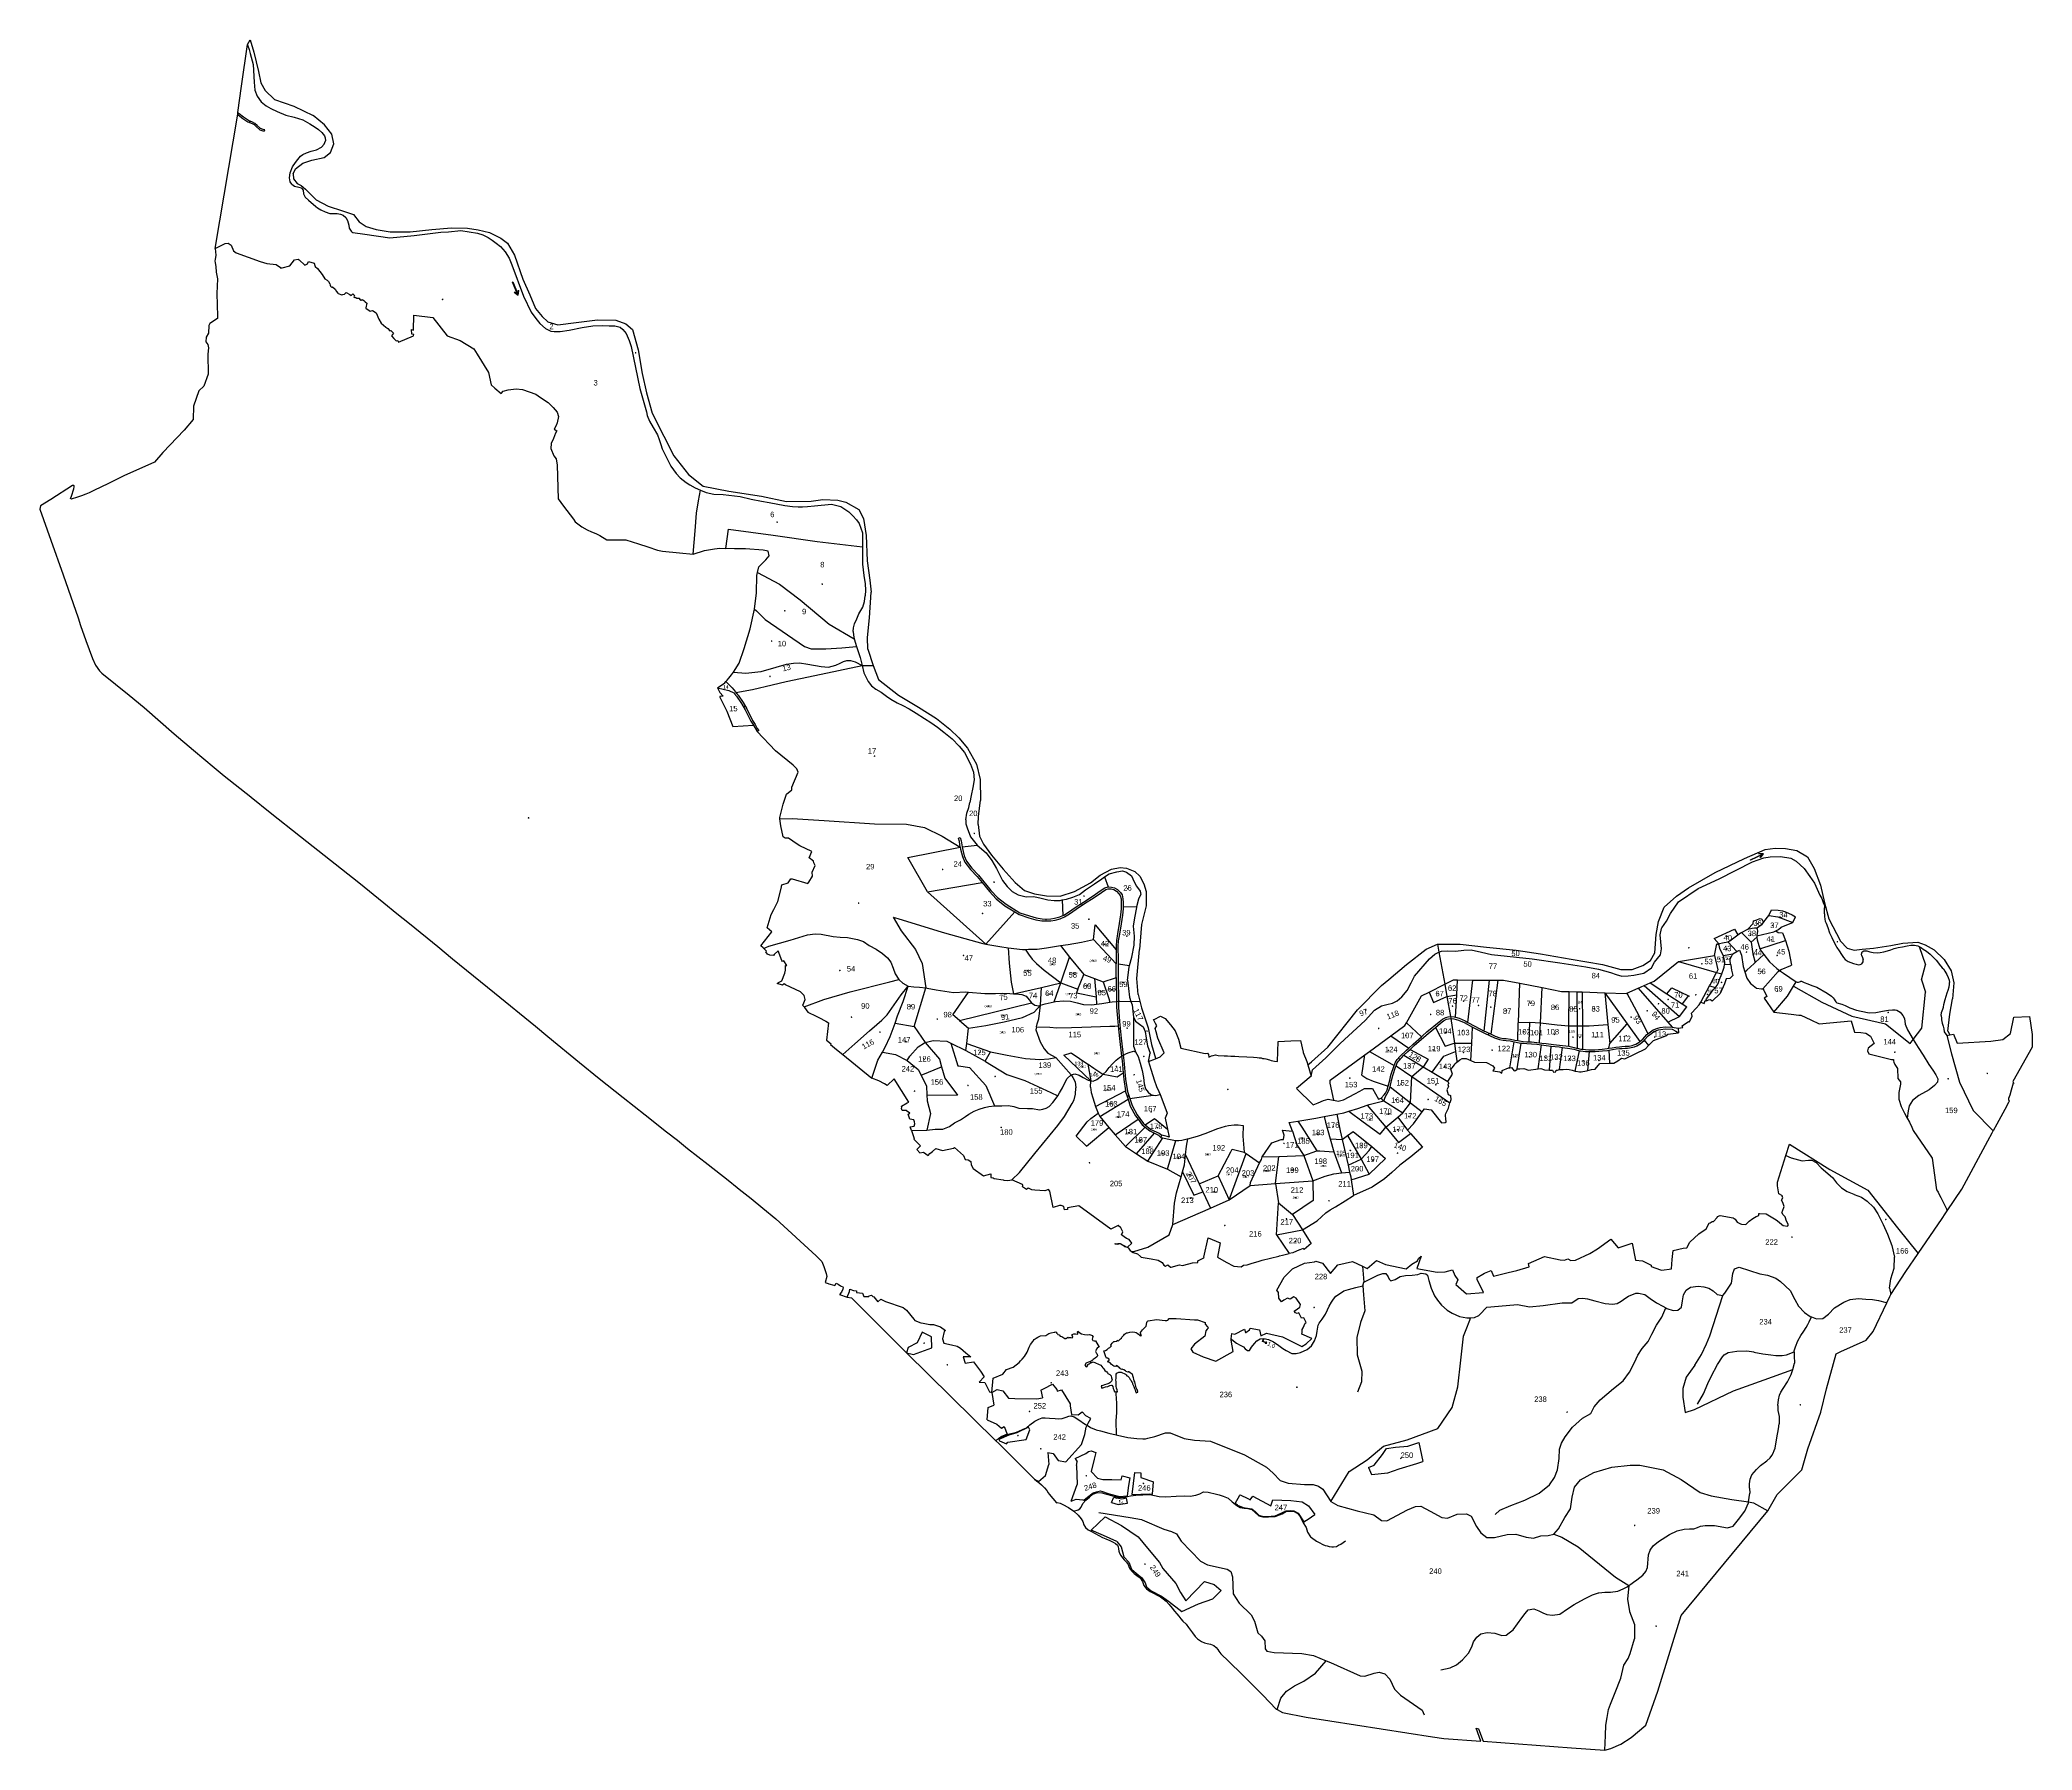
# Model space of a CAD drawing. Extents: x -2 to 556627, y -26 to 1844389.
# Drawn here: x 549364 to 556627, y 1838155 to 1844389 of the extents above; entities outside this region: 1.
import ezdxf

# ---------------------------------------------------------------- set-up
doc = ezdxf.new("R2010")
doc.units = 0
for name, color, linetype in [('Level 10', 7, 'Continuous'), ('Level 11', 7, 'Continuous'), ('Level 13', 7, 'Continuous'), ('Level 54', 7, 'Continuous')]:
    doc.layers.add(name, color=color, linetype=linetype)

msp = doc.modelspace()

# ---------------------------------------------------------------- linework, layer by layer
at = {"layer": 'Level 10'}
for p, q in [((550120.84, 1844371.82), (550131.24, 1844388.91)), ((550120.84, 1844371.82), (550121.42, 1844370.54)), ((550131.1, 1844338.79), (550141.24, 1844299.39)), ((550131.24, 1844388.91), (550144.06, 1844343.98)), ((550003.65, 1843627.9), (550085.22, 1844117.53)), ((550085.22, 1844117.53), (550086.06, 1844123.54)), ((550219.05, 1844171.46), (550290.11, 1844147.1)), ((550290.11, 1844147.1), (550360.51, 1844112.86)), ((550353.05, 1843983.22), (550372.92, 1843988.51)), ((550399.97, 1844009.21), (550405.11, 1844021.15)), ((550401.24, 1844039.16), (550403.93, 1844031.56)), ((550403.93, 1844031.56), (550405.11, 1844021.15)), ((550284.52, 1843925.98), (550296.46, 1843942.34)), ((550287.49, 1843900.18), (550296.05, 1843919.28)), ((550296.05, 1843919.28), (550323.02, 1843939.69)), ((550308.31, 1843852.05), (550317.35, 1843849.22)), ((550317.35, 1843849.22), (550318.47, 1843848.33)), ((550318.47, 1843848.33), (550323.6, 1843840.6)), ((550323.6, 1843840.6), (550325.27, 1843827.61)), ((550371.06, 1843805.37), (550415.14, 1843782.31)), ((550415.14, 1843782.31), (550467.77, 1843765.85)), ((550459.71, 1843754.05), (550469.73, 1843749.72)), ((550467.77, 1843765.85), (550507.25, 1843752.68)), ((550507.25, 1843752.68), (550527.64, 1843725.69)), ((550499.22, 1843691.63), (550501.77, 1843688.88)), ((550501.77, 1843688.88), (550505.24, 1843686.84)), ((550505.24, 1843686.84), (550548.68, 1843681.02)), ((550548.68, 1843681.02), (550640, 1843667.65)), ((550590.16, 1843698.02), (550641.48, 1843689.46)), ((551002.68, 1843686.15), (551044.12, 1843666.4)), ((550640, 1843667.65), (550728.66, 1843676.08)), ((551044.12, 1843666.4), (551068.47, 1843647.3)), ((551068.47, 1843647.3), (551094.13, 1843603.84)), ((551094.13, 1843603.84), (551125.05, 1843516.92)), ((551170.45, 1843409.59), (551194.79, 1843380.61)), ((551171.67, 1843373.12), (551186.4, 1843355.49)), ((551293.92, 1843330.7), (551341.27, 1843340.95)), ((551341.27, 1843340.95), (551379.95, 1843347.15)), ((551379.95, 1843347.15), (551416.97, 1843347.83)), ((551460.29, 1843346.69), (551479.71, 1843341.29)), ((551524.41, 1843333.21), (551544.8, 1843258.79)), ((551520.03, 1843270.95), (551551.2, 1843118.51)), ((551551.2, 1843118.51), (551575.01, 1843032.56)), ((551575.07, 1843102.74), (551596.5, 1843028.64)), ((551575.01, 1843032.56), (551578.29, 1843019.46)), ((551596.5, 1843028.64), (551638.67, 1842944.24)), ((551578.29, 1843019.46), (551586.66, 1842999.59)), ((551820.99, 1842732.68), (551855.17, 1842731.51)), ((551855.17, 1842731.51), (551916.75, 1842724.07)), ((551916.75, 1842724.07), (551957.64, 1842715.29)), ((551957.64, 1842715.29), (551994.86, 1842707.6)), ((552128.07, 1842687.02), (552144.57, 1842687.13)), ((552250.53, 1842695.96), (552283.73, 1842687.81)), ((552283.73, 1842687.81), (552312.68, 1842668)), ((551865.03, 1842535.2), (551874.35, 1842605.23)), ((552341.66, 1842639.05), (552351.07, 1842625.64)), ((552362.85, 1842541.56), (552362.87, 1842478.1)), ((552390.07, 1842419.83), (552394.08, 1842375.65)), ((552364.56, 1842321.27), (552370.62, 1842341.53)), ((552370.62, 1842341.53), (552373.01, 1842362.89)), ((552329.5, 1842232.39), (552330.55, 1842218.79)), ((552330.55, 1842218.79), (552332.54, 1842205.8)), ((552332.54, 1842205.8), (552341.48, 1842178.3)), ((552341.48, 1842178.3), (552354.51, 1842138.19)), ((552382.86, 1842168.42), (552401.32, 1842108.18)), ((551993.6986, 1842087.1652), (552048.33, 1842102.6)), ((552048.33, 1842102.6), (552086.13, 1842112.91)), ((552133.57, 1842118.33), (552163.71, 1842113.91)), ((552188.82, 1842072.43), (552361.44, 1842108.17)), ((552238.5, 1842102.97), (552266.09, 1842109.94)), ((552354.51, 1842138.19), (552361.44, 1842108.17)), ((552361.44, 1842108.17), (552401.32, 1842108.18)), ((552033.46, 1842037.78), (552084.94, 1842049.96)), ((552084.94, 1842049.96), (552188.82, 1842072.43)), ((552383.4, 1842050.02), (552395.83, 1842034.68)), ((552489.8, 1841972.02), (552509.43, 1841962.32)), ((552567.55, 1841956.74), (552632.7, 1841915.82)), ((551965.93, 1841890.51), (551979.1, 1841868.31)), ((552612.37, 1841900.58), (552636.76, 1841884.16)), ((552745.68, 1841806.91), (552778.27, 1841748.64)), ((552785.89, 1841559.3), (552793.52, 1841616.86)), ((552739.66, 1841546.5), (552743.32, 1841570.61)), ((552744.59, 1841516.42), (552757.23, 1841484.29)), ((552784.5, 1841528.77), (552785.89, 1841559.3)), ((552784.5, 1841528.77), (552789.35, 1841486.46)), ((552726.38, 1841448.16), (552781.37, 1841453.36)), ((552757.23, 1841484.29), (552781.37, 1841453.36)), ((552789.35, 1841486.46), (552804.6, 1841457.33)), ((552875.29, 1841366.47), (552918.96, 1841317.92)), ((553262.44, 1841349.37), (553289.8, 1841356.82)), ((553355.65, 1841358.13), (553374.36, 1841340.79)), ((555470.98, 1841353.8), (555578.4, 1841405.38)), ((555746.65, 1841406.03), (555766.78, 1841395.42)), ((555766.78, 1841395.42), (555796.31, 1841368.7)), ((555796.31, 1841368.7), (555816.35, 1841339.66)), ((552599.45, 1841283.61), (552798.8, 1841317.01)), ((552599.45, 1841283.61), (552812.56, 1841093.24)), ((552918.96, 1841317.92), (552952.93, 1841288.78)), ((553083.24, 1841267.97), (553135.23, 1841284.6)), ((553135.23, 1841284.6), (553194.15, 1841316.51)), ((553175.9, 1841290.38), (553208.32, 1841312.35)), ((553244.98, 1841337.65), (553262.44, 1841349.37)), ((553244.98, 1841337.65), (553258.51, 1841301.4)), ((553362.4, 1841304.27), (553375.21, 1841286.24)), ((553375.21, 1841286.24), (553377.03, 1841274.43)), ((555373.72, 1841298.59), (555470.98, 1841353.8)), ((555816.35, 1841339.66), (555834.02, 1841314.8)), ((552812.56, 1841093.24), (552918.21, 1841210.46)), ((552959.91, 1841265.81), (552988.04, 1841266.3)), ((552988.04, 1841266.3), (553014.82, 1841260.12)), ((553033.33, 1841269.36), (553083.24, 1841267.97)), ((553083.28, 1841252.26), (553091.34, 1841253.87)), ((553091.34, 1841253.87), (553093.03, 1841197.23)), ((553312.96, 1841229.34), (553363.38, 1841229.53)), ((555264.86, 1841175.8), (555285.18, 1841228.11)), ((555869.67, 1841231.44), (555870, 1841225.8)), ((555869.75, 1841218.17), (555870, 1841225.8)), ((555256.15, 1841127.85), (555264.86, 1841175.8)), ((555468.14, 1841113.12), (555542.1, 1841147.99)), ((555542.1, 1841147.99), (555554.29, 1841126.82)), ((555566.81, 1841135.27), (555590.8, 1841147.4)), ((555641.6, 1841183.36), (555647.47, 1841172.16)), ((555666.57, 1841197.84), (555699.89, 1841192.77)), ((555693.02, 1841141.45), (555701.62, 1841145.9)), ((555693.02, 1841141.45), (555701.07, 1841135.59)), ((555699.89, 1841192.77), (555754.55, 1841172.04)), ((555701.62, 1841145.9), (555712.37, 1841154.39)), ((555752.2, 1841199.2), (555764.4, 1841191.96)), ((555754.55, 1841172.04), (555764.4, 1841191.96)), ((555869.33, 1841203.05), (555870.16, 1841193.67)), ((555870.16, 1841193.67), (555871.3, 1841184.23)), ((555875.41, 1841169.18), (555881.78, 1841152.95)), ((552003.39, 1841077.22), (552010.37, 1841080.54)), ((552162.52, 1841126.33), (552190.72, 1841130.63)), ((552190.72, 1841130.63), (552211.72, 1841129.53)), ((552211.72, 1841129.53), (552256.45, 1841120.23)), ((552555.71, 1841072.86), (552580.55, 1841022.37)), ((552653.33, 1841136.28), (552736.16, 1841113.78)), ((552736.16, 1841113.78), (552801.17, 1841095.33)), ((552801.17, 1841095.33), (552812.56, 1841093.24)), ((552812.56, 1841093.24), (552863.37, 1841083.93)), ((552863.37, 1841083.93), (552894.06, 1841080.01)), ((552894.06, 1841080.01), (552897.34, 1841023.56)), ((553084.87, 1841087.48), (553117.93, 1841045.17)), ((553205.26, 1841109.64), (553288.21, 1841021.68)), ((554417.83, 1841074.09), (554459.2, 1841092.25)), ((554459.2, 1841092.25), (554541.21, 1841092.98)), ((554459.2, 1841092.25), (554464.4, 1841063.36)), ((554464.4, 1841063.36), (554473.41, 1841067.51)), ((554473.41, 1841067.51), (554497.02, 1841068.62)), ((554497.02, 1841068.62), (554524.85, 1841067.88)), ((554524.85, 1841067.88), (554554.62, 1841070.73)), ((555468.14, 1841113.12), (555485.5, 1841093.09)), ((555484.28, 1841089.95), (555485.5, 1841093.09)), ((555518.03, 1841101.1), (555549.91, 1841065.76)), ((555535.93, 1841057.93), (555549.91, 1841065.76)), ((555566.81, 1841135.27), (555602.47, 1841099.83)), ((555602.47, 1841099.83), (555623.44, 1841118.17)), ((555634.49, 1841076.33), (555728.07, 1841106.58)), ((555728.07, 1841106.58), (555739.55, 1841066.68)), ((555739.55, 1841066.68), (555749.69, 1841016.41)), ((555912.73, 1841085.71), (555915.37, 1841080.9)), ((556184.05, 1841089.36), (556198.56, 1841089.6)), ((556214.9, 1841084.19), (556238.23, 1841017.45)), ((556214.9, 1841084.19), (556223.17, 1841079.69)), ((556223.17, 1841079.69), (556230.12, 1841074.93)), ((556270.08, 1841072.63), (556305.65, 1841037.03)), ((552580.55, 1841022.37), (552593.58, 1840933.5)), ((552897.34, 1841023.56), (552905.42, 1840954.87)), ((553085.68, 1840951.3), (553117.93, 1841045.17)), ((553117.93, 1841045.17), (553169.65, 1840982.6)), ((553288.21, 1840971.05), (553288.21, 1841021.68)), ((553295.21, 1841021.61), (553336.27, 1841015.05)), ((554464.4, 1841063.36), (554485.43, 1840946.65)), ((554655.65, 1841054.63), (554804.35, 1841039.44)), ((554835.17, 1841057.38), (554946.22, 1841038.49)), ((555210.81, 1840987.07), (555239.06, 1841006.6)), ((555248.91, 1840958.2), (555337.33, 1841029.43)), ((555337.33, 1841029.43), (555469.23, 1841051.17)), ((555337.33, 1841029.43), (555476.59, 1840990.11)), ((555500.38, 1841051.26), (555535.93, 1841057.93)), ((555505.8, 1841018.08), (555527.79, 1841019.96)), ((555579.93, 1840991.55), (555586.94, 1840997.98)), ((555617.52, 1841026.08), (555648.47, 1841055.71)), ((555644.94, 1840930.29), (555701.44, 1840992.77)), ((555701.44, 1840992.77), (555705.62, 1840996.96)), ((555705.62, 1840996.96), (555712.09, 1841000.17)), ((555712.09, 1841000.17), (555747.05, 1841015.29)), ((555747.05, 1841015.29), (555749.69, 1841016.41)), ((555945.31, 1841037.13), (555956.68, 1841030.1)), ((555985.71, 1841019.41), (555994.29, 1841017.49)), ((555994.29, 1841017.49), (556000.33, 1841018.08)), ((556224.05, 1840963.04), (556238.23, 1841017.45)), ((556305.65, 1841037.03), (556331.78, 1840995.61)), ((552462.6, 1840955.9), (552495.71, 1840963.54)), ((552504.31, 1840907.66), (552529.45, 1840939.95)), ((552511.43, 1840883.79), (552529.45, 1840939.95)), ((552551.57, 1840793.26), (552593.58, 1840933.5)), ((552570.78, 1840935.5), (552593.58, 1840933.5)), ((552905.42, 1840954.87), (552913.66, 1840911.85)), ((552913.66, 1840911.85), (553014.98, 1840935.09)), ((553011.45, 1840870.1), (553014.98, 1840935.09)), ((553014.98, 1840935.09), (553085.68, 1840951.3)), ((553062.05, 1840882.49), (553085.68, 1840951.3)), ((553085.68, 1840951.3), (553148.42, 1840928.65)), ((553148.42, 1840928.65), (553169.65, 1840982.6)), ((553169.65, 1840982.6), (553208.84, 1840967.47)), ((553208.84, 1840967.47), (553240.84, 1840955.11)), ((553208.84, 1840967.47), (553214.38, 1840900.47)), ((553240.84, 1840955.11), (553260.55, 1840894.3)), ((554255.24, 1840942.59), (554281.91, 1840964.62)), ((554348.78, 1840923.7), (554363.44, 1840952.22)), ((554363.44, 1840952.22), (554374.84, 1840976.67)), ((554428.64, 1840918.19), (554485.43, 1840946.65)), ((554485.43, 1840946.65), (554493.44, 1840902.19)), ((554529.35, 1840908.11), (554532.44, 1840962.37)), ((554532.44, 1840962.37), (554587.96, 1840962.12)), ((554569.4, 1840807.74), (554587.96, 1840962.12)), ((554587.96, 1840962.12), (554649.12, 1840961.84)), ((554629.45, 1840776.22), (554649.12, 1840961.84)), ((554649.12, 1840961.84), (554680.21, 1840961.7)), ((554654.3, 1840764.63), (554680.21, 1840961.7)), ((554680.21, 1840961.7), (554699.86, 1840961.61)), ((554699.86, 1840961.61), (554759.16, 1840950.13)), ((554753.79, 1840807.15), (554759.16, 1840950.13)), ((554759.16, 1840950.13), (554841.22, 1840934.26)), ((554834.75, 1840805.74), (554841.22, 1840934.26)), ((554841.22, 1840934.26), (554910.75, 1840920.8)), ((554910.75, 1840920.8), (554939.56, 1840919.91)), ((554938.33, 1840794.59), (554939.56, 1840919.91)), ((554939.56, 1840919.91), (554967.59, 1840919.04)), ((555130.87, 1840976.14), (555154.59, 1840977.17)), ((555149.4, 1840914.06), (555190.45, 1840932.27)), ((555154.59, 1840977.17), (555175.32, 1840980.4)), ((555175.32, 1840980.4), (555210.81, 1840987.07)), ((555190.45, 1840932.27), (555212.09, 1840941.87)), ((555190.45, 1840932.27), (555298.9, 1840808.51)), ((555212.09, 1840941.87), (555234.56, 1840951.84)), ((555212.09, 1840941.87), (555340.84, 1840829.67)), ((555234.56, 1840951.84), (555248.91, 1840958.2)), ((555234.56, 1840951.84), (555295.71, 1840911.91)), ((555419.14, 1840880.81), (555450.63, 1840941.2)), ((555450.63, 1840941.2), (555472.36, 1840935.18)), ((555476.59, 1840990.11), (555495.22, 1840984.85)), ((555757.39, 1840939.3), (555767.17, 1840954.96)), ((555757.39, 1840939.3), (555860.58, 1840881.22)), ((556224.05, 1840963.04), (556237.56, 1840918.07)), ((556321.11, 1840971.76), (556324.54, 1840961.81)), ((556324.54, 1840961.81), (556325.86, 1840953.05)), ((552150.04, 1840863.96), (552222.29, 1840890.54)), ((552452.89, 1840834.64), (552504.31, 1840907.66)), ((552491.02, 1840831.38), (552511.43, 1840883.79)), ((552716.19, 1840814.97), (552979.01, 1840879.07)), ((552739.89, 1840918.89), (552749.4, 1840918.16)), ((552847.88, 1840913.43), (552872, 1840914.78)), ((552872, 1840914.78), (552900.44, 1840912.44)), ((552900.44, 1840912.44), (552913.66, 1840911.85)), ((552913.66, 1840911.85), (552921.55, 1840911.5)), ((552979.01, 1840879.07), (552990.84, 1840870.07)), ((552988.65, 1840845.51), (553011.45, 1840870.1)), ((552990.84, 1840870.07), (553006.02, 1840868.48)), ((553006.02, 1840868.48), (553011.45, 1840870.1)), ((553011.45, 1840870.1), (553028.88, 1840875.3)), ((553028.88, 1840875.3), (553062.05, 1840882.49)), ((553214.38, 1840900.47), (553216.55, 1840874.17)), ((553260.55, 1840894.3), (553264.71, 1840881.32)), ((553264.71, 1840881.32), (553273.24, 1840882.77)), ((553273.24, 1840882.77), (553288.76, 1840884.11)), ((553288.76, 1840884.11), (553295.75, 1840884.71)), ((553336.42, 1840899.12), (553341.6, 1840883.46)), ((553341.6, 1840883.46), (553373.54, 1840885.61)), ((553341.6, 1840883.46), (553345.62, 1840871.3)), ((553367.43, 1840909.36), (553373.54, 1840885.61)), ((554195.53, 1840814.98), (554229.17, 1840851.95)), ((554274.37, 1840873.24), (554294.63, 1840877.8)), ((554345.54, 1840805.6), (554401.14, 1840904.41)), ((554401.14, 1840904.41), (554428.64, 1840918.19)), ((554493.44, 1840902.19), (554529.35, 1840908.11)), ((554493.44, 1840902.19), (554506.7, 1840828.6)), ((554524.68, 1840826.28), (554529.35, 1840908.11)), ((554967.59, 1840919.04), (554986.2, 1840918.46)), ((554967.59, 1840919.04), (554967.73, 1840794.59)), ((554986.2, 1840918.46), (555069.59, 1840915.88)), ((554986.2, 1840918.46), (554987.09, 1840794.59)), ((555069.59, 1840915.88), (555150, 1840803.02)), ((555069.59, 1840915.88), (555148.02, 1840913.45)), ((555069.59, 1840915.88), (555080.47, 1840800.07)), ((555148.02, 1840913.45), (555149.4, 1840914.06)), ((555295.71, 1840911.91), (555351.21, 1840875.67)), ((555340.84, 1840829.67), (555367.99, 1840864.71)), ((555351.21, 1840875.67), (555367.99, 1840864.71)), ((555860.58, 1840881.22), (555969.64, 1840830.41)), ((556224.98, 1840786.82), (556237.56, 1840918.07)), ((552481.6, 1840805.23), (552491.02, 1840831.38)), ((552481.6, 1840805.23), (552551.57, 1840793.26)), ((552551.57, 1840793.26), (552591.01, 1840733.89)), ((552716.19, 1840814.97), (552749.49, 1840786.78)), ((552742.93, 1840730.58), (552749.49, 1840786.78)), ((552945.72, 1840825.35), (552988.65, 1840845.51)), ((553351.25, 1840827.29), (553352.09, 1840825.34)), ((553351.79, 1840718.37), (553352.09, 1840825.34)), ((553352.09, 1840825.34), (553357.91, 1840811.84)), ((554104.61, 1840731.19), (554195.53, 1840814.98)), ((554289.51, 1840759), (554340.18, 1840796.08)), ((554340.18, 1840796.08), (554345.54, 1840805.6)), ((554345.54, 1840805.6), (554400.54, 1840755.25)), ((554451.23, 1840789.57), (554487.02, 1840721.29)), ((554506.7, 1840828.6), (554507.98, 1840821.52)), ((554507.98, 1840821.52), (554520.66, 1840732.31)), ((554584.02, 1840732.24), (554587.06, 1840790.17)), ((554752.53, 1840741.07), (554753.76, 1840806.31)), ((554753.76, 1840806.31), (554753.79, 1840807.15)), ((554753.79, 1840807.15), (554795.17, 1840808.44)), ((554793.86, 1840737.02), (554795.17, 1840808.44)), ((554795.17, 1840808.44), (554834.75, 1840805.74)), ((554831.11, 1840733.47), (554834.75, 1840805.74)), ((554937.6, 1840720.53), (554938.33, 1840794.59)), ((554938.33, 1840794.59), (554967.73, 1840794.59)), ((554967.73, 1840794.59), (554987.09, 1840794.59)), ((554967.73, 1840794.59), (554967.82, 1840713.5)), ((554987.09, 1840794.59), (555011.47, 1840794.59)), ((554987.09, 1840794.59), (554987.7, 1840709.78)), ((555080.47, 1840800.07), (555086.94, 1840731.12)), ((555086.94, 1840731.12), (555150, 1840803.02)), ((555150, 1840803.02), (555196.54, 1840737.69)), ((555298.9, 1840808.51), (555340.84, 1840829.67)), ((555298.9, 1840808.51), (555315.12, 1840790)), ((555315.12, 1840790), (555336.73, 1840786.17)), ((555336.73, 1840786.17), (555337.82, 1840769.37)), ((555969.64, 1840830.41), (556092.62, 1840801.89)), ((556193.36, 1840745.83), (556224.98, 1840786.82)), ((556295.59, 1840832.57), (556296.94, 1840843.82)), ((556319.45, 1840775.48), (556326.61, 1840762.36)), ((552291.41, 1840690.7), (552335.14, 1840730.09)), ((552435.77, 1840699.14), (552446.13, 1840717.03)), ((552591.01, 1840733.89), (552643.21, 1840673.45)), ((552684.64, 1840732.03), (552739.96, 1840705.12)), ((552739.96, 1840705.12), (552742.93, 1840730.58)), ((552739.96, 1840705.12), (552810.3, 1840666.12)), ((552742.93, 1840730.58), (552829.76, 1840700.64)), ((553351.79, 1840718.37), (553358.16, 1840700.2)), ((554051.45, 1840678.19), (554104.61, 1840731.19)), ((554211.16, 1840701.67), (554289.51, 1840759)), ((554289.51, 1840759), (554354.55, 1840713.96)), ((554487.02, 1840721.29), (554519.9, 1840732.31)), ((554519.9, 1840732.31), (554520.66, 1840732.31)), ((554520.66, 1840732.31), (554584.02, 1840732.24)), ((554520.66, 1840732.31), (554525.03, 1840701.53)), ((554580.67, 1840668.42), (554584.02, 1840732.24)), ((554722.45, 1840642.27), (554738.2, 1840736.99)), ((554749.06, 1840637.84), (554763.54, 1840732.23)), ((554825.81, 1840638.38), (554838.2, 1840725.5)), ((554868, 1840634.06), (554873.89, 1840721.34)), ((554903.81, 1840635.64), (554914.92, 1840716.62)), ((554961.53, 1840630.03), (554976.6, 1840704.48)), ((555083.31, 1840713.49), (555086.94, 1840731.12)), ((555084.07, 1840706.54), (555085.88, 1840658.82)), ((555212.65, 1840742.41), (555228.6, 1840722.85)), ((556315.57, 1840760.2), (556326.61, 1840762.36)), ((552291.41, 1840690.7), (552397.3, 1840604.12)), ((552435.77, 1840699.14), (552483.24, 1840691.16)), ((552483.24, 1840691.16), (552525.8, 1840669.15)), ((552525.8, 1840669.15), (552535.84, 1840684.55)), ((552576.71, 1840614.95), (552651.47, 1840645.47)), ((552643.21, 1840673.45), (552651.47, 1840645.47)), ((552810.3, 1840666.12), (552829.76, 1840700.64)), ((552810.3, 1840666.12), (552811.37, 1840665.53)), ((552811.37, 1840665.53), (552888.57, 1840618.21)), ((552829.76, 1840700.64), (552890.81, 1840687.63)), ((553067.43, 1840679.83), (553123.08, 1840617.14)), ((553096.61, 1840688.66), (553195.82, 1840595.18)), ((553184.36, 1840655.82), (553195.82, 1840595.18)), ((553240.8, 1840619.09), (553251.45, 1840629.19)), ((553274, 1840656.72), (553288.07, 1840669.89)), ((553307.29, 1840684.1), (553313.82, 1840688.37)), ((553358.16, 1840700.2), (553358.74, 1840699.98)), ((553358.74, 1840699.98), (553367.55, 1840682.81)), ((553367.55, 1840682.81), (553374.95, 1840659.49)), ((553405.39, 1840665.45), (553411.45, 1840695.35)), ((553405.39, 1840665.45), (553431.1, 1840675.42)), ((553430.5, 1840677.7), (553431.1, 1840675.42)), ((553986.72, 1840653.01), (554000, 1840663.46)), ((553986.72, 1840653.01), (553998.95, 1840611.37)), ((553998.95, 1840611.37), (554003.81, 1840634.4)), ((554003.81, 1840634.4), (554051.45, 1840678.19)), ((554183.81, 1840615.46), (554194.42, 1840689.42)), ((554194.42, 1840689.42), (554211.16, 1840701.67)), ((554211.16, 1840701.67), (554300.73, 1840650.72)), ((554307.91, 1840649.68), (554365.22, 1840610.44)), ((554336.88, 1840687.78), (554406.27, 1840646.11)), ((554365.22, 1840610.44), (554406.27, 1840646.11)), ((554406.27, 1840646.11), (554439.54, 1840626.12)), ((554525.03, 1840701.53), (554529.87, 1840667.5)), ((554529.87, 1840667.5), (554531.07, 1840663.55)), ((555007.3, 1840631.97), (555012.64, 1840701.14)), ((552576.71, 1840614.95), (552595.98, 1840575.21)), ((552595.98, 1840575.21), (552597.79, 1840543.3)), ((553109.43, 1840603.63), (553123.08, 1840617.14)), ((553123.08, 1840617.14), (553129.7, 1840606.86)), ((553139.46, 1840545.93), (553140.24, 1840568.58)), ((553194.02, 1840571.09), (553195.82, 1840595.18)), ((553212.34, 1840500.54), (553321.37, 1840558.71)), ((553238.76, 1840619.47), (553240.8, 1840619.09)), ((554183.81, 1840615.46), (554201.85, 1840603.47)), ((554286.05, 1840573.12), (554360.14, 1840515.06)), ((554360.43, 1840515.46), (554365.22, 1840610.44)), ((554365.22, 1840610.44), (554504.63, 1840514.99)), ((554439.54, 1840626.12), (554496.96, 1840592.09)), ((552597.79, 1840543.3), (552709.14, 1840542.29)), ((552597.79, 1840543.3), (552599.01, 1840521.84)), ((552895.03, 1840504.21), (552914.42, 1840501.12)), ((553020.43, 1840491.14), (553032.84, 1840494.59)), ((553056.92, 1840515.25), (553069.11, 1840531.34)), ((553069.11, 1840531.34), (553074.58, 1840539.84)), ((553202.16, 1840532.41), (553212.34, 1840500.54)), ((553212.34, 1840500.54), (553222.31, 1840476.92)), ((553227.56, 1840464.5), (553330.87, 1840527.49)), ((553337.49, 1840529.76), (553423.15, 1840542.9)), ((553413.62, 1840545.27), (553423.15, 1840542.9)), ((554202.73, 1840505.92), (554270.23, 1840425.39)), ((554263.83, 1840521.26), (554332.68, 1840477.48)), ((554332.68, 1840477.48), (554360.14, 1840515.06)), ((554360.14, 1840515.06), (554360.43, 1840515.46)), ((554360.14, 1840515.06), (554403.38, 1840481.19)), ((552541.57, 1840413.88), (552597.37, 1840414.4)), ((552597.37, 1840414.4), (552628.4, 1840418.21)), ((552679.71, 1840428.56), (552698.49, 1840441.72)), ((552698.49, 1840441.72), (552720.47, 1840453.01)), ((553075.39, 1840431.85), (553099.69, 1840464.26)), ((553178.95, 1840356.92), (553260.93, 1840424.75)), ((553222.31, 1840476.92), (553227.56, 1840464.5)), ((553227.56, 1840464.5), (553260.93, 1840424.75)), ((553260.93, 1840424.75), (553283.47, 1840397.9)), ((553283.47, 1840397.9), (553367.73, 1840454.56)), ((553321.52, 1840355.83), (553393.09, 1840425.98)), ((553393.42, 1840434.72), (553426.95, 1840457.49)), ((553426.95, 1840457.49), (553474.89, 1840418.38)), ((554046.33, 1840464.66), (554091.94, 1840473.56)), ((554046.33, 1840464.66), (554051.11, 1840444.44)), ((554051.11, 1840444.44), (554068.34, 1840383.02)), ((554091.94, 1840473.56), (554104.73, 1840412.61)), ((554104.73, 1840412.61), (554111.79, 1840381.36)), ((554270.23, 1840425.39), (554314.38, 1840462.22)), ((554314.38, 1840462.22), (554332.68, 1840477.48)), ((554314.38, 1840462.22), (554350.25, 1840414.86)), ((554350.25, 1840414.86), (554360.51, 1840403.2)), ((553283.47, 1840397.9), (553321.52, 1840355.83)), ((553321.52, 1840355.83), (553361.64, 1840329.02)), ((553361.64, 1840329.02), (553427.96, 1840403.55)), ((553402.68, 1840301.6), (553457.5, 1840386.86)), ((553450.25, 1840388.68), (553453.72, 1840396.14)), ((553450.25, 1840388.68), (553457.5, 1840386.86)), ((553474.73, 1840272.26), (553505.06, 1840377.26)), ((553540.94, 1840325.53), (553543.92, 1840356.37)), ((553543.92, 1840356.37), (553549.44, 1840383.7)), ((553710.61, 1840345.61), (553754.64, 1840334.46)), ((553972.12, 1840322.26), (554019.37, 1840339.23)), ((554068.34, 1840383.02), (554111.79, 1840381.36)), ((554068.34, 1840383.02), (554081.61, 1840335.7)), ((554111.79, 1840381.36), (554130.94, 1840394.99)), ((554111.79, 1840381.36), (554132.97, 1840287.6)), ((554130.94, 1840394.99), (554151.71, 1840409.78)), ((554130.94, 1840394.99), (554180.25, 1840309.01)), ((554151.71, 1840409.78), (554219.53, 1840355.73)), ((554219.53, 1840355.73), (554269.81, 1840311.51)), ((553361.64, 1840329.02), (553402.68, 1840301.6)), ((553402.68, 1840301.6), (553474.73, 1840272.26)), ((553474.73, 1840272.26), (553524.67, 1840245.03)), ((553540.94, 1840325.53), (553590.3, 1840218.78)), ((553699.99, 1840160.65), (553761.52, 1840329.72)), ((553754.64, 1840334.46), (553761.52, 1840329.72)), ((553761.52, 1840329.72), (553810.36, 1840296.1)), ((553819.78, 1840317.45), (553880.4, 1840318.98)), ((553868.79, 1840219.92), (553880.4, 1840318.98)), ((553880.4, 1840318.98), (553972.12, 1840322.26)), ((553972.12, 1840322.26), (554004.23, 1840229.74)), ((554081.61, 1840335.7), (554109.54, 1840259.3)), ((554132.97, 1840287.6), (554180.25, 1840309.01)), ((554132.97, 1840287.6), (554138.84, 1840261.64)), ((554180.25, 1840309.01), (554180.7, 1840309.21)), ((554180.25, 1840309.01), (554209.83, 1840254.88)), ((554209.83, 1840254.88), (554269.81, 1840311.51)), ((555729.17, 1840322.59), (555747.8, 1840314.07)), ((555811.49, 1840305.87), (555823.48, 1840305.25)), ((555857.69, 1840277.5), (555899.04, 1840242.3)), ((553524.67, 1840245.03), (553529.99, 1840263.15)), ((553529.99, 1840263.15), (553570.36, 1840177.79)), ((553590.3, 1840218.78), (553660.11, 1840248.77)), ((553590.3, 1840218.78), (553603.63, 1840189.96)), ((553660.11, 1840248.77), (553699.99, 1840160.65)), ((553699.99, 1840160.65), (553776.1, 1840213.2)), ((553776.1, 1840213.2), (553868.79, 1840219.92)), ((553868.79, 1840219.92), (554004.23, 1840229.74)), ((553868.79, 1840219.92), (553879.85, 1840150.42)), ((554081.28, 1840255.44), (554109.54, 1840259.3)), ((554109.54, 1840259.3), (554138.84, 1840261.64)), ((554138.84, 1840261.64), (554142.59, 1840245.04)), ((554142.59, 1840245.04), (554144.35, 1840233.35)), ((554144.35, 1840233.35), (554209.83, 1840254.88)), ((554144.35, 1840233.35), (554152.87, 1840177.23)), ((553494.23, 1840071.44), (553500.87, 1840148.56)), ((553494.23, 1840071.44), (553631.01, 1840130.74)), ((553570.36, 1840177.79), (553603.63, 1840189.96)), ((553603.63, 1840189.96), (553631.01, 1840130.74)), ((553631.01, 1840130.74), (553699.99, 1840160.65)), ((553871.75, 1840033.63), (553879.85, 1840150.42)), ((553879.85, 1840150.42), (553930.77, 1840107.84)), ((555977.24, 1840181.12), (555977.7076, 1840180.9363)), ((553480.35, 1840033.25), (553494.23, 1840071.44)), ((553871.75, 1840033.63), (553967.11, 1840052.09)), ((553930.77, 1840107.84), (553967.11, 1840052.09)), ((553871.75, 1840033.63), (553918.05, 1839964.91)), ((556114.93, 1839994.19), (556125.44, 1839952.27)), ((553343.51, 1839972.08), (553351.98, 1839973.08)), ((554185.49, 1839918.8), (554190.82, 1839860.28)), ((554160.91, 1839841.17), (554186.43, 1839847.2)), ((554186.43, 1839847.2), (554190.82, 1839860.28)), ((554260.42, 1839892.84), (554270.71, 1839892.81)), ((554387.4, 1839889.35), (554400.17, 1839893.8)), ((554400.17, 1839893.8), (554417.17, 1839891.44)), ((554417.17, 1839891.44), (554422.24, 1839885.85)), ((554422.24, 1839885.85), (554427.59, 1839867.06)), ((555381, 1839842), (555408.93, 1839845.92)), ((555408.93, 1839845.92), (555430.11, 1839844.41)), ((555633.8, 1839891.47), (555662.54, 1839886.95)), ((555662.54, 1839886.95), (555692.71, 1839875.57)), ((556107.41, 1839838.8), (556111.5, 1839815.94)), ((554050.93, 1839744.74), (554058.18, 1839759.84)), ((554459.59, 1839794.84), (554474.11, 1839777.48)), ((554620.22, 1839750.24), (554630.81, 1839760.99)), ((554681.12, 1839773.51), (554751.15, 1839779.21)), ((554751.15, 1839779.21), (554794.03, 1839770.79)), ((554914.13, 1839785.4), (554949.13, 1839785.42)), ((554988.79, 1839802.7), (555005.55, 1839800.29)), ((555145.92, 1839803.53), (555155.38, 1839810.05)), ((555215.04, 1839815.55), (555234.73, 1839801.4)), ((555993.31, 1839801.4), (556020.44, 1839799.41)), ((556111.5, 1839815.94), (556111.64, 1839815.63)), ((554027.17, 1839711.99), (554038.26, 1839725.72)), ((554038.26, 1839725.72), (554050.93, 1839744.74)), ((555794.37, 1839681.71), (555802.48, 1839695.22)), ((555817.65, 1839735.4), (555821.92, 1839733.87)), ((553707.14, 1839654.2), (553709.33, 1839651.65)), ((553709.33, 1839651.65), (553726.27, 1839638.78)), ((553983.44, 1839615.29), (554000, 1839629.35)), ((555759.92, 1839610.95), (555763.69, 1839625.36)), ((555763.69, 1839625.36), (555772.45, 1839646.76)), ((555772.45, 1839646.76), (555783.2, 1839666.63)), ((555783.2, 1839666.63), (555794.37, 1839681.71)), ((552523.45, 1839603.69), (552847.92, 1839284.09)), ((555612.13, 1839606.36), (555612.6209, 1839606.2646)), ((555748.83, 1839524.53), (555754.23, 1839542.93)), ((555754.23, 1839542.93), (555760.73, 1839565.11)), ((555759.69, 1839607.15), (555759.92, 1839610.95)), ((552834.83, 1839458.11), (552853.99, 1839469.69)), ((553013.68, 1839467.18), (553019, 1839439)), ((553055, 1839489), (553071.78, 1839469.89)), ((553071.78, 1839469.89), (553073, 1839464)), ((553073, 1839464), (553089, 1839469)), ((555734.7, 1839497.58), (555748.83, 1839524.53)), ((552834.83, 1839458.11), (552841.92, 1839411.96)), ((553120, 1839410), (553125, 1839379)), ((555699.3, 1839410.99), (555702.81, 1839431.37)), ((553178, 1839332), (553181.85, 1839339.22)), ((553181.85, 1839339.22), (553186, 1839347)), ((555704.11, 1839371.58), (555705.05, 1839344.62)), ((552847.92, 1839284.09), (552859.11, 1839290.25)), ((554351.26, 1839263.59), (554390.93, 1839276.12)), ((554390.93, 1839276.12), (554406.17, 1839207.33)), ((553030.68, 1839156.05), (553042.31, 1839195.82)), ((553038.77, 1839239.88), (553058.5, 1839236.49)), ((553038.77, 1839239.88), (553042.31, 1839195.82)), ((553138, 1839218), (553176.6, 1839235.89)), ((553138, 1839218), (553146, 1839206)), ((553143, 1839192), (553146, 1839206)), ((553143, 1839192), (553146.09, 1839122.94)), ((554207.42, 1839185.44), (554217.99, 1839159.65)), ((554384.33, 1839199.8), (554406.17, 1839207.33)), ((555095.2, 1839185.96), (555160.94, 1839193.59)), ((555160.94, 1839193.59), (555196.43, 1839193.82)), ((555621.77, 1839178.16), (555636.78, 1839192.91)), ((552990.21, 1839143.12), (553004.9, 1839133.9)), ((553004.9, 1839133.9), (553030.68, 1839156.05)), ((553123.08, 1839062.91), (553146.09, 1839122.94)), ((553272, 1839141), (553306, 1839140.35)), ((553306, 1839140.35), (553309, 1839155)), ((555596.15, 1839109.56), (555596.4, 1839126.34)), ((555596.15, 1839109.56), (555597.45, 1839091.16)), ((555596.4, 1839126.34), (555598.82, 1839142.32)), ((553236.7672, 1839098.0792), (553237.7169, 1839097.764)), ((553237.7169, 1839097.764), (553259.09, 1839090.67)), ((553259.09, 1839090.67), (553301.31, 1839080.05)), ((553301.31, 1839080.05), (553327.32, 1839082.6)), ((553739.64, 1839086.16), (553768, 1839072)), ((553768, 1839072), (553776, 1839067)), ((553851, 1839046), (553859, 1839067)), ((553859, 1839067), (553925, 1839065)), ((555592.91, 1839059.65), (555597.45, 1839091.16)), ((555592.91, 1839059.65), (555611.64, 1839056.85)), ((555611.64, 1839056.85), (555663.17, 1839026.94)), ((553990.98, 1839000), (554000, 1839005.93)), ((554000, 1839005.93), (554011.82, 1839013.7)), ((555393.35, 1838961.59), (555406.37, 1838966.07)), ((555434.68, 1838973.38), (555449.03, 1838974.33)), ((553402.05, 1838891.13), (553445.46, 1838839.56)), ((555234.24, 1838883.81), (555245.66, 1838899.95)), ((553343.4, 1838814.91), (553360.54, 1838800.12)), ((553445.46, 1838839.56), (553457.64, 1838817.19)), ((553457.64, 1838817.19), (553505.63, 1838762)), ((555224.05, 1838820.47), (555228.34, 1838867.03)), ((555228.34, 1838867.03), (555234.24, 1838883.81)), ((553505.63, 1838762), (553522.07, 1838730.11)), ((553542, 1838699), (553609.14, 1838769.47)), ((553522.07, 1838730.11), (553542, 1838699)), ((555046.44, 1838728.08), (555046.9397, 1838728.1329)), ((555158.84, 1838660.9), (555176.85, 1838613.45)), ((555176.85, 1838613.45), (555177.15, 1838561.32)), ((555138.2, 1838464.43), (555154.43, 1838489.16))]:
    msp.add_line(p, q, dxfattribs=at)
for points in [[(550086.06, 1844123.54), (550099.62, 1844220.35), (550120.84, 1844371.82)], [(550121.42, 1844370.54), (550127.37, 1844353.78), (550131.1, 1844338.79)], [(550144.06, 1844343.98), (550161.16, 1844273.52), (550169.71, 1844232.03), (550185.5, 1844203.72), (550219.05, 1844171.46)], [(550141.24, 1844299.39), (550145.16, 1844234.36), (550147.36, 1844206.02)], [(550147.36, 1844206.02), (550156.84, 1844183.17), (550171.04, 1844163.49), (550188.78, 1844148.27), (550205.88, 1844138.66), (550229, 1844127.9), (550261.33, 1844114.53), (550291.55, 1844107.21), (550322.28, 1844097.31), (550348.02, 1844083), (550367.85, 1844070.85)], [(550085.22, 1844117.53), (550087.41, 1844115.53), (550103.63, 1844102.77), (550122.6, 1844090.32), (550137.56, 1844083.88), (550145.07, 1844079.99), (550152.83, 1844072.92), (550166.14, 1844060.84), (550177.42, 1844057.2), (550178.1, 1844057.18), (550183.54, 1844057.14), (550184.33, 1844061.28), (550182.83, 1844061.28), (550178.27, 1844062.18), (550168.7, 1844065.27), (550156.19, 1844076.62), (550147.95, 1844084.13), (550139.7, 1844088.4), (550124.98, 1844094.74), (550106.55, 1844106.83), (550090.65, 1844119.35), (550086.06, 1844123.54)], [(550323.02, 1843939.69), (550355.91, 1843950.22), (550400.64, 1843960.1), (550423.67, 1843978.54), (550436.17, 1844010.14), (550428.28, 1844045.7), (550401.3, 1844078.62), (550360.51, 1844112.86)], [(550367.85, 1844070.85), (550380.32, 1844062.74), (550392.14, 1844051.51), (550401.24, 1844039.16)], [(550296.46, 1843942.34), (550304.13, 1843953.34), (550314.03, 1843964.4), (550322.82, 1843970.87)], [(550322.82, 1843970.87), (550335.84, 1843977.62), (550353.05, 1843983.22)], [(550372.92, 1843988.51), (550390.3, 1843997.98), (550399.97, 1844009.21)], [(550282.57, 1843862.71), (550276.86, 1843872), (550274.47, 1843885.92), (550276.21, 1843904.56), (550284.52, 1843925.98)], [(550287.49, 1843900.18), (550288.81, 1843882.4), (550302.63, 1843865.29)], [(550282.57, 1843862.71), (550292.24, 1843856.1), (550308.31, 1843852.05)], [(550302.63, 1843865.29), (550317.11, 1843858.04), (550332.24, 1843844.22), (550371.06, 1843805.37)], [(550325.27, 1843827.61), (550330.64, 1843816.06), (550343.52, 1843804.34), (550369.82, 1843781.57), (550376.46, 1843776.65)], [(550376.46, 1843776.65), (550388.09, 1843768.85), (550403.68, 1843761.89), (550421.31, 1843756.59), (550443.07, 1843756.02)], [(550443.07, 1843756.02), (550447.74, 1843755.94), (550459.71, 1843754.05)], [(550469.73, 1843749.72), (550478.96, 1843741.64), (550485.7, 1843730.44), (550490.32, 1843712.92), (550491.95, 1843702.16), (550499.22, 1843691.63)], [(550527.64, 1843725.69), (550553.32, 1843708.56), (550590.16, 1843698.02)], [(550641.48, 1843689.46), (550714.5, 1843689.46), (550793.45, 1843697.35), (550865.16, 1843703.28), (550923.06, 1843702.62)], [(550728.66, 1843676.08), (550825.8, 1843688.3), (550853.66, 1843689.65), (550898.14, 1843693.98)], [(550898.14, 1843693.98), (550959.17, 1843684.7), (550978.76, 1843677.8), (550998.08, 1843668.83)], [(550923.06, 1843702.62), (550961.89, 1843696.68), (551002.68, 1843686.15)], [(550003.65, 1843627.9), (550005.77, 1843604.39), (550002.69, 1843588.62), (550002.36, 1843583.38), (550002.75, 1843576.27), (550005.07, 1843563.21), (550007, 1843542.75), (550011.12, 1843518.13), (550009.62, 1843463.87), (550012.18, 1843381.56), (550011.83, 1843373.34), (549983.21, 1843355.24), (549980.58, 1843348), (549978.76, 1843319.86), (549970.37, 1843304.88), (549968.89, 1843288.76), (549976.95, 1843278.06), (549978.8, 1843266.72), (549976.52, 1843242.77), (549978.04, 1843170.92), (549962.08, 1843126.38), (549944.03, 1843109.49), (549924.23, 1843053.34), (549922.58, 1843005.44), (549889.56, 1842965.8), (549811.99, 1842884.88), (549782.18, 1842849.97), (549670.7, 1842800), (549658.13, 1842794.26), (549640.61, 1842784.93), (549614.32, 1842772.14), (549560.56, 1842746.17), (549543.86, 1842737.87), (549531.64, 1842733.18), (549515.38, 1842727.28), (549497.16, 1842721.17), (549482.05, 1842715.71), (549479.27, 1842714.85), (549479.25, 1842714.84), (549476.22, 1842716.77), (549479.07, 1842725.6), (549487.52, 1842752.49), (549489.66, 1842759.86), (549489.27, 1842763.3), (549487.39, 1842764.73), (549483.1, 1842764.13), (549404.38, 1842713.57), (549366.53, 1842690.9), (549364.02, 1842678), (549377.45, 1842640.89), (549403.65, 1842565.3), (549449.57, 1842439.08), (549503.26, 1842282.65), (549503.46, 1842282.06), (549512.54, 1842254.6), (549532.1, 1842200), (549555.91, 1842133.55), (549566.36, 1842109.43), (549580.99, 1842088.64), (549590.34, 1842080.72), (549689.33, 1842000), (549743.71, 1841954.97), (549853.1, 1841859.96), (549924.51, 1841800), (550000, 1841736.62), (550014.42, 1841724.51), (550036.44, 1841706.86), (550133.02, 1841629.46), (550133.96, 1841628.7), (550204.08, 1841572.5), (550314.6, 1841485.03), (550337.63, 1841466.92), (550526.39, 1841317.04), (550617.42, 1841243.34), (550664.92, 1841204.56), (550710.99, 1841167.64), (550814.61, 1841084.02), (550868.57, 1841039.41), (551021.2, 1840915.07), (551170.99, 1840793.79), (551216.15, 1840756.13), (551331.64, 1840662.06), (551402.82, 1840602.97), (551491.07, 1840533.55), (551570.46, 1840470.14), (551648.24, 1840409.17), (551688.16, 1840378.44), (551725.37, 1840347.81), (551800, 1840289.85), (551873.45, 1840232.8), (551906.1, 1840206), (551913.75, 1840200), (551957.49, 1840165.72), (552000, 1840130.8), (552047.39, 1840091.88), (552194.41, 1839957.15), (552214.49, 1839936.53), (552222.56, 1839917.39), (552226.88, 1839903.95), (552230.76, 1839892.42), (552233.44, 1839881.9), (552227.06, 1839859.5), (552237.83, 1839855.41), (552239.8, 1839854.85), (552244.64, 1839853.47), (552261.53, 1839848.66), (552266.55, 1839857.66), (552274.58, 1839854.04), (552279.67, 1839850.45), (552281.97, 1839848.51), (552285.31, 1839846.33), (552291.22, 1839844.02), (552292.1, 1839840.96), (552291.74, 1839835.14), (552285.84, 1839823.88), (552279.26, 1839815.69), (552307.23, 1839806.72)], [(550003.65, 1843627.9), (550040.13, 1843646.43), (550050.16, 1843647.81), (550060.93, 1843640.78), (550070.48, 1843619.87), (550079.29, 1843613.03), (550167.42, 1843580.98), (550192.09, 1843573.69), (550224.93, 1843569.57), (550238.16, 1843561.43), (550240.28, 1843560.21), (550240.21, 1843558.08), (550246.88, 1843558.13), (550275.93, 1843565.33), (550291.76, 1843587.35), (550305.8, 1843589.03), (550309.32, 1843586.68), (550329.72, 1843567.13), (550339.4, 1843572.15), (550342.89, 1843580.99), (550363.67, 1843575.16), (550366.13, 1843565.87), (550368.27, 1843562.97), (550375.74, 1843555.18), (550392.72, 1843533.91), (550402.92, 1843517.53), (550410.97, 1843513.36), (550416.18, 1843508.53), (550421.37, 1843499.49), (550422.3, 1843494.5), (550424.15, 1843490.72), (550428.63, 1843486.71), (550431.11, 1843488.27), (550440.39, 1843480.21), (550445.81, 1843472.28), (550450.32, 1843465.78), (550451.11, 1843464.92), (550464.62, 1843459.53), (550468.05, 1843460.79), (550474.2, 1843461.37), (550480.54, 1843467.58), (550494.28, 1843460.85), (550499.31, 1843457.58), (550504.59, 1843463.03), (550510.64, 1843457.58), (550508.9, 1843452.09), (550509.67, 1843449.64), (550513.62, 1843451.04), (550519.09, 1843447.7), (550529.19, 1843447.11), (550529.79, 1843443.69), (550535.71, 1843440.55), (550539, 1843442.63), (550545.53, 1843439.4), (550549.89, 1843434.14), (550555.87, 1843428.94), (550552.91, 1843411.93), (550552.63, 1843410.73), (550567.92, 1843400.61), (550577.19, 1843402.33), (550590.03, 1843393.58), (550600.38, 1843370.92), (550608.63, 1843356.71), (550625.14, 1843342.06), (550632.55, 1843336.95), (550639.31, 1843328.45), (550643.43, 1843329.48), (550647.94, 1843324.47), (550652.74, 1843319.62), (550645.49, 1843309.6), (550654.56, 1843300.26), (550663.45, 1843291.72), (550668.44, 1843293.1), (550671.27, 1843287.5), (550726.43, 1843309.53), (550727.58, 1843315.3), (550719.57, 1843316.62), (550718.9, 1843333.62), (550725.86, 1843330.38), (550727.38, 1843385.65), (550796.53, 1843377.46), (550849.09, 1843309.88), (550896.08, 1843293.63), (550946.31, 1843262.76), (550958.23, 1843243.57), (550999.77, 1843176.67), (551009.5, 1843131.18), (551022.46, 1843119.8), (551045.47, 1843099.91), (551053.24, 1843108.43), (551071.07, 1843113.31), (551100.23, 1843116.55), (551122.91, 1843114.93), (551171.52, 1843097.06), (551189.41, 1843085.11), (551216.58, 1843066.98), (551235.38, 1843049.32), (551250.18, 1843031.65), (551255.31, 1843016.29), (551249.49, 1842992.39), (551246.41, 1842983.29), (551238.8, 1842969.37), (551248.11, 1842964.07), (551243.67, 1842955.74), (551236.84, 1842935.72), (551227.69, 1842917.13), (551226.98, 1842899.35), (551238.11, 1842873.19), (551245.95, 1842862.08), (551249.64, 1842838.17), (551253.86, 1842715.71), (551272.91, 1842689.7), (551308.83, 1842641.49), (551315.62, 1842632.37), (551339.96, 1842613.64), (551359.61, 1842603.34), (551374.52, 1842595.4), (551390.92, 1842589.19), (551405.72, 1842581.99), (551431.33, 1842566.87), (551500.02, 1842566.83), (551545.88, 1842551.84), (551580.27, 1842540.68), (551615.13, 1842529.37), (551633.85, 1842525.62), (551695.62, 1842519.07), (551746.15, 1842514.43)], [(550998.08, 1843668.83), (551013.23, 1843658.62), (551027.7, 1843647.57), (551042.8, 1843635.58)], [(551042.8, 1843635.58), (551059.75, 1843616.18), (551074.88, 1843592.75)], [(551074.88, 1843592.75), (551084.66, 1843569.48), (551126.8, 1843454.37)], [(551094.66, 1843470.39), (551105.46, 1843461.88), (551087.42, 1843506.29), (551088.82, 1843506.85), (551106.61, 1843462.32), (551108.58, 1843475.96)], [(551093.73, 1843469.21), (551107.55, 1843458.33), (551110.07, 1843475.74)], [(551125.05, 1843516.92), (551150.05, 1843458.98), (551170.45, 1843409.59)], [(551126.8, 1843454.37), (551155.04, 1843396.37), (551171.67, 1843373.12)], [(551186.4, 1843355.49), (551207.65, 1843336.33), (551226.24, 1843327.02), (551239.35, 1843325.73), (551260.65, 1843326.13), (551293.92, 1843330.7)], [(551194.79, 1843380.61), (551215.84, 1843360.86), (551252.68, 1843350.33)], [(551252.68, 1843350.33), (551319.13, 1843358.89), (551397.43, 1843368.1), (551463.22, 1843366.79), (551500.06, 1843354.28), (551524.41, 1843333.21)], [(551416.97, 1843347.83), (551439.16, 1843347.07), (551460.29, 1843346.69)], [(551479.71, 1843341.29), (551489.5, 1843333.52), (551501.64, 1843318.39)], [(551501.64, 1843318.39), (551512.94, 1843293.01), (551520.03, 1843270.95)], [(551544.8, 1843258.79), (551559.93, 1843172.53), (551575.07, 1843102.74)], [(551586.66, 1842999.59), (551599.79, 1842975.93), (551615.1, 1842948.72), (551621.34, 1842931.9), (551627.7, 1842914.08)], [(551627.7, 1842914.08), (551632.83, 1842898.15), (551664.65, 1842835.48), (551683.52, 1842808.16), (551697.96, 1842793.05), (551720.54, 1842775.56), (551733, 1842766.57), (551752.5, 1842756.09), (551771.95, 1842747.62)], [(551638.67, 1842944.24), (551675.33, 1842872.69), (551728.49, 1842804.8), (551781.66, 1842762.61)], [(551746.15, 1842514.43), (551752.7, 1842599.64), (551758.32, 1842663.32), (551764.87, 1842708.27), (551771.95, 1842747.62)], [(551771.95, 1842747.62), (551772.82, 1842747.24), (551793.25, 1842739.67), (551820.99, 1842732.68)], [(551781.66, 1842762.61), (551875.15, 1842744.26), (551994.31, 1842725.91), (552085.98, 1842705.73)], [(551994.86, 1842707.6), (552023.14, 1842702.46), (552079.49, 1842691.88)], [(552079.49, 1842691.88), (552107.32, 1842688.46), (552128.07, 1842687.02)], [(552085.98, 1842705.73), (552175.8, 1842707.56), (552218.32, 1842712.99)], [(552144.57, 1842687.13), (552162.74, 1842688.2), (552187.82, 1842691.07), (552250.53, 1842695.96)], [(552218.32, 1842712.99), (552272.89, 1842710.58), (552302.59, 1842703.36), (552349.94, 1842676.85), (552366.79, 1842643.92), (552376.42, 1842582.07), (552380.44, 1842490.51), (552390.07, 1842419.83)], [(552312.68, 1842668), (552328.28, 1842653.78), (552341.66, 1842639.05)], [(551874.35, 1842605.23), (552037.19, 1842583.7), (552197.23, 1842560.28), (552362.85, 1842541.56)], [(552351.07, 1842625.64), (552362.83, 1842591.67), (552362.85, 1842541.56)], [(551746.15, 1842514.43), (551786.39, 1842527.54), (551822.89, 1842534.1), (551843.48, 1842535.97), (551865.03, 1842535.2)], [(551980.38, 1842447.06), (551984.8, 1842468.55), (552011.01, 1842493.83), (552022.24, 1842507.88), (552018.49, 1842524.73), (552000.71, 1842529.42), (551936.14, 1842533.16), (551895.89, 1842534.1), (551865.03, 1842535.2)], [(551968.88, 1842313.96), (551976.38, 1842373.03), (551978.25, 1842436.71), (551980.38, 1842447.06)], [(551980.38, 1842447.06), (552060.77, 1842404.6), (552135.96, 1842347.57)], [(552362.87, 1842478.1), (552368.36, 1842436.8), (552372.92, 1842405.82), (552374.28, 1842382.85), (552373.01, 1842362.89)], [(552382.86, 1842168.42), (552381.25, 1842210.19), (552388.47, 1842282.48), (552394.08, 1842375.65)], [(551892.7, 1842084.18), (551913.67, 1842117.38), (551931.45, 1842170.75), (551952.98, 1842241.92), (551968.88, 1842313.96)], [(551968.88, 1842313.96), (551976.76, 1842307.93), (552008.16, 1842276.13), (552151.39, 1842178.26), (552175.72, 1842169.84), (552229.07, 1842169.14), (552287.05, 1842173.36), (552341.48, 1842178.3)], [(552135.96, 1842347.57), (552241.47, 1842258.99), (552332.54, 1842205.8)], [(552334.21, 1842260.11), (552342.01, 1842278.54), (552349.36, 1842296.41), (552364.56, 1842321.27)], [(552329.5, 1842232.39), (552330.24, 1842245.94), (552334.21, 1842260.11)], [(551864.31, 1842049.86), (551864.34, 1842049.91), (551869.55, 1842054.94), (551876.3, 1842062.18), (551885.36, 1842074.96), (551892.7, 1842084.18)], [(551892.7, 1842084.18), (551937.28, 1842080.18), (551992.7221, 1842086.969)], [(551992.7221, 1842086.969), (551993.22, 1842087.03), (551993.6986, 1842087.1652)], [(552086.13, 1842112.91), (552111, 1842117.53), (552133.57, 1842118.33)], [(552163.71, 1842113.91), (552212.34, 1842104.74), (552238.5, 1842102.97)], [(552266.09, 1842109.94), (552281.7, 1842117.05), (552293.58, 1842122.82)], [(552293.58, 1842122.82), (552305.59, 1842126.46), (552319.06, 1842126.5), (552336.68, 1842121.52), (552361.44, 1842108.17)], [(552361.44, 1842108.17), (552367.86, 1842081.53), (552383.4, 1842050.02)], [(552401.32, 1842108.18), (552421.39, 1842057.57), (552494.42, 1842000), (552567.55, 1841956.74)], [(551834.93, 1842027.63), (551861.22, 1842045.44), (551864.31, 1842049.86)], [(551834.93, 1842027.63), (551842.89, 1842009.53), (551855.14, 1841997.14), (551842.74, 1841995.66), (551842.6, 1841992.63), (551868.84, 1841941.54), (551889.77, 1841885.69), (551965.93, 1841890.51)], [(551834.93, 1842027.63), (551876.28, 1842017.75), (551894.12, 1842008.54), (551898.63, 1842002.5), (551900.47, 1842000), (551903.27, 1841997.05), (551921.48, 1841970.17), (551934.74, 1841947.03), (551955.38, 1841905.13), (551965.93, 1841890.51)], [(551864.31, 1842049.86), (551864.42, 1842049.78), (551887.66, 1842026.8), (551899.59, 1842012.92), (551901.37, 1842010.53)], [(551901.37, 1842010.53), (551961.4, 1842020.93), (552033.46, 1842037.78)], [(551901.37, 1842010.53), (551906.11, 1842004.15), (551909.72, 1842000), (551927.42, 1841973.88), (551940.92, 1841950.32), (551961.7, 1841908.15), (551971.91, 1841892.95), (551979.22, 1841878.57), (551984.89, 1841871.67), (551979.1, 1841868.31)], [(552395.83, 1842034.68), (552411.71, 1842022.52), (552430.87, 1842010.88), (552445, 1842000), (552449.93, 1841996.31), (552466.86, 1841985.23), (552489.8, 1841972.02)], [(552509.43, 1841962.32), (552532.65, 1841950.07), (552559, 1841934.68)], [(552061.84, 1841550.09), (552061.28, 1841555.03), (552073.59, 1841603.44), (552085.87, 1841639.45), (552105.73, 1841655.62), (552105.72, 1841658.44), (552105.05, 1841664.55), (552128.33, 1841719.84), (552123.44, 1841731.57), (552110.73, 1841745.26), (552045.23, 1841798.08), (551979.1, 1841868.31)], [(552559, 1841934.68), (552588.4, 1841915.75), (552612.37, 1841900.58)], [(552632.7, 1841915.82), (552681.22, 1841876.98), (552714.49, 1841845.06), (552745.68, 1841806.91)], [(552636.76, 1841884.16), (552659.54, 1841865.97), (552690.01, 1841840.64), (552715.59, 1841814.7)], [(552715.59, 1841814.7), (552734.54, 1841791.59), (552756.82, 1841749.18), (552767.78, 1841719.97), (552769.96, 1841692.03), (552765.62, 1841664.05), (552759.08, 1841634.76), (552754.79, 1841609.53)], [(552778.27, 1841748.64), (552792.13, 1841692.46), (552793.52, 1841616.86)], [(552743.32, 1841570.61), (552750.25, 1841591.46), (552754.79, 1841609.53)], [(552003.39, 1841077.22), (552001.22, 1841079.3), (551992.87, 1841087.2), (552032.59, 1841137.53), (552015.79, 1841151.91), (552029.45, 1841201.24), (552039.82, 1841218.74), (552053.99, 1841248.02), (552066.56, 1841295.1), (552068.98, 1841309.6), (552092.44, 1841315.77), (552102.23, 1841330.43), (552106.63, 1841330.79), (552163.47, 1841313.96), (552166.97, 1841319.09), (552181.24, 1841341.21), (552178.94, 1841355.64), (552190.99, 1841380), (552185.27, 1841389.7), (552184.53, 1841395.72), (552168.56, 1841408.06), (552178.22, 1841430.69), (552133.93, 1841450.7), (552124.46, 1841457.36), (552092.9, 1841478.55), (552087.3, 1841479.45), (552084.65, 1841478.72), (552081.66, 1841479.76), (552073.91, 1841484.36), (552064.79, 1841524.21), (552061.84, 1841550.09)], [(552061.84, 1841550.09), (552106.59, 1841551.18), (552223.14, 1841543.61)], [(552223.14, 1841543.61), (552406.28, 1841531.49), (552522.83, 1841529.98), (552589.43, 1841517.86)], [(552589.43, 1841517.86), (552653, 1841486.06), (552719.5, 1841446.85)], [(552739.66, 1841546.5), (552740.16, 1841531.02), (552744.59, 1841516.42)], [(552599.45, 1841283.61), (552528.16, 1841408.72), (552719.5, 1841446.85)], [(552719.5, 1841446.85), (552716.25, 1841467.36), (552713.09, 1841478.62), (552719.49, 1841481.72), (552723.1, 1841468.86), (552726.38, 1841448.16)], [(552719.5, 1841446.85), (552720.66, 1841439.54), (552727.24, 1841412.72), (552735.99, 1841391.72), (552756.16, 1841365.39), (552780.41, 1841339.35), (552798.8, 1841317.01)], [(552726.38, 1841448.16), (552727.53, 1841440.92), (552733.91, 1841414.91), (552742.1, 1841395.25), (552761.51, 1841369.91), (552785.68, 1841343.96), (552831.11, 1841288.78), (552854.8, 1841263.36), (552886.16, 1841238.43), (552936.54, 1841207.38), (552971.72, 1841195.79), (552996.23, 1841188.47), (553017.76, 1841185.09), (553032.91, 1841184.36), (553049.34, 1841185.41), (553063.44, 1841187.73), (553081.74, 1841192.36), (553093.03, 1841197.23)], [(552781.37, 1841453.36), (552813.37, 1841425.83), (552834.94, 1841398.19)], [(552804.6, 1841457.33), (552833.71, 1841417.79), (552875.29, 1841366.47)], [(555578.4, 1841405.38), (555653.15, 1841438.08), (555690.17, 1841442.44), (555727.91, 1841441.71)], [(555727.91, 1841441.71), (555768.55, 1841434.44), (555807.75, 1841411.19), (555832.42, 1841368.33)], [(552834.94, 1841398.19), (552851.07, 1841369.04), (552863.08, 1841344.14), (552873.92, 1841325.11)], [(553194.15, 1841316.51), (553228.8, 1841344.25), (553270.39, 1841366.45), (553302.28, 1841372.69), (553325.84, 1841369.92), (553355.65, 1841358.13)], [(553289.8, 1841356.82), (553310.51, 1841359.49), (553325.86, 1841355.18), (553343.78, 1841341.75)], [(555409.48, 1841295.38), (555485.39, 1841331.28), (555606.94, 1841393.39), (555648.37, 1841407.7), (555672.19, 1841410.75)], [(555635.93, 1841408.31), (555643.89, 1841419.52), (555600.43, 1841399.31), (555599.81, 1841400.67), (555643.39, 1841420.66), (555629.68, 1841421.95)], [(555637.15, 1841407.44), (555647.34, 1841421.79), (555629.82, 1841423.44)], [(555672.19, 1841410.75), (555709.68, 1841412.76), (555746.65, 1841406.03)], [(555832.42, 1841368.33), (555854.92, 1841307.3), (555870.17, 1841243.37), (555886.13, 1841185.24), (555928.23, 1841103.14), (555952.18, 1841078.44)], [(552798.8, 1841317.01), (552825.84, 1841284.17), (552850.03, 1841258.21), (552882.13, 1841232.69), (552918.21, 1841210.46)], [(552873.92, 1841325.11), (552890.25, 1841302.38), (552909.03, 1841284.74)], [(552909.03, 1841284.74), (552930.7, 1841272.77), (552959.91, 1841265.81)], [(552918.21, 1841210.46), (552933.57, 1841200.99), (552969.62, 1841189.11), (552994.68, 1841181.63), (553017.05, 1841178.12), (553032.97, 1841177.35), (553050.13, 1841178.45), (553064.87, 1841180.87), (553084, 1841185.71), (553099.79, 1841192.52), (553117.84, 1841203.76), (553141.95, 1841220.14), (553172.05, 1841240.51), (553207.45, 1841263.32), (553233.77, 1841281.69), (553249.83, 1841291.98), (553258.82, 1841294.39), (553269.25, 1841294.17), (553279.05, 1841291.99), (553288.42, 1841286.54), (553297.91, 1841276.82), (553302.74, 1841270.02), (553305.57, 1841257.62), (553305.78, 1841244.55), (553306.05, 1841221.78), (553303.81, 1841199.39), (553299.04, 1841168.47), (553292.67, 1841130.88), (553288.63, 1841106.23), (553287.36, 1841086.26), (553287.59, 1841072.28)], [(552952.93, 1841288.78), (552990.36, 1841276.29), (553033.33, 1841269.36)], [(553093.03, 1841197.23), (553096.54, 1841198.74), (553114.02, 1841209.63), (553138.02, 1841225.93), (553168.19, 1841246.35), (553203.55, 1841269.13), (553229.88, 1841287.51), (553246.97, 1841298.46), (553257.97, 1841301.41), (553258.51, 1841301.4)], [(553129.92, 1841263.53), (553153.57, 1841273.96), (553175.9, 1841290.38)], [(553208.32, 1841312.35), (553234.98, 1841330.94), (553244.98, 1841337.65)], [(553258.51, 1841301.4), (553270.09, 1841301.15), (553281.63, 1841298.59), (553292.76, 1841292.11), (553303.3, 1841281.32), (553309.25, 1841272.94), (553312.56, 1841258.46), (553312.78, 1841244.65), (553312.96, 1841229.34)], [(553343.78, 1841341.75), (553352.82, 1841320.17), (553362.4, 1841304.27)], [(553374.36, 1841340.79), (553388.23, 1841312.35), (553397.24, 1841285.29), (553397.24, 1841232.58), (553379.91, 1841164.61), (553372.28, 1841073.74)], [(555285.18, 1841228.11), (555330.91, 1841267.34), (555373.72, 1841298.59)], [(555293.48, 1841177.1), (555308.51, 1841205.13), (555337.9, 1841247.03), (555409.48, 1841295.38)], [(555834.02, 1841314.8), (555852.28, 1841271.16), (555860.37, 1841259.53), (555865.81, 1841241.47)], [(553014.82, 1841260.12), (553038.22, 1841253.82), (553061.42, 1841251.68), (553083.28, 1841252.26)], [(553091.34, 1841253.87), (553106.51, 1841256.9), (553129.92, 1841263.53)], [(553312.96, 1841229.34), (553313.05, 1841221.47), (553310.76, 1841198.51), (553305.95, 1841167.35), (553299.57, 1841129.73), (553295.59, 1841105.44), (553294.36, 1841086.09), (553295.21, 1841034.71), (553295.21, 1841021.61)], [(553336.27, 1841015.05), (553345.33, 1841045.72), (553353.79, 1841089.72), (553354.08, 1841121.46), (553350.97, 1841158.04), (553355.38, 1841189.06), (553362.72, 1841226.66), (553363.38, 1841229.53)], [(553363.38, 1841229.53), (553369.97, 1841258), (553377.03, 1841274.43)], [(555666.57, 1841197.84), (555676.9, 1841217.63), (555700.76, 1841216.79), (555717.08, 1841213.94)], [(555717.08, 1841213.94), (555727.38, 1841210.3), (555752.2, 1841199.2)], [(555865.81, 1841241.47), (555868.66, 1841236.68), (555869.67, 1841231.44)], [(555869.33, 1841203.05), (555869.39, 1841211.38), (555869.75, 1841218.17)], [(552474.93, 1841191.21), (552491.34, 1841186.54), (552653.33, 1841136.28)], [(552474.93, 1841191.21), (552504.47, 1841142), (552555.71, 1841072.86)], [(553205.26, 1841109.64), (553211.17, 1841163.45), (553287.59, 1841072.28)], [(555275.83, 1841075.2), (555272.72, 1841101.55), (555271.16, 1841126.27), (555275.95, 1841150.1)], [(555275.95, 1841150.1), (555277.02, 1841152.67), (555293.48, 1841177.1)], [(555590.8, 1841147.4), (555609.94, 1841168.66), (555610.67, 1841178.2)], [(555590.8, 1841147.4), (555605.61, 1841151.15), (555614.61, 1841152.32), (555620.08, 1841151.93), (555622.04, 1841150.75)], [(555610.67, 1841178.2), (555619.23, 1841180.72), (555625.99, 1841182.6)], [(555622.04, 1841150.75), (555642.53, 1841165.87), (555647.47, 1841172.16)], [(555622.04, 1841150.75), (555624, 1841148.41), (555625.17, 1841139.01), (555623.21, 1841125.31), (555623.21, 1841122.76)], [(555623.21, 1841122.76), (555685.22, 1841137.41), (555693.02, 1841141.45)], [(555625.99, 1841182.6), (555631.78, 1841185.61), (555635, 1841185.82)], [(555635, 1841185.82), (555639.29, 1841185.61), (555641.6, 1841183.36)], [(555647.47, 1841172.16), (555648.68, 1841173.7), (555666.57, 1841197.84)], [(555712.37, 1841154.39), (555732.16, 1841163.44), (555754.22, 1841171.36), (555754.55, 1841172.04)], [(555871.3, 1841184.23), (555872.53, 1841176.6), (555875.41, 1841169.18)], [(555881.78, 1841152.95), (555888.59, 1841134.15), (555891.54, 1841127.06)], [(552150.04, 1840863.96), (552144.82, 1840870.64), (552147.18, 1840873.12), (552153.47, 1840890.64), (552150.13, 1840905.97), (552137.33, 1840918.49), (552082.22, 1840944.64), (552077.54, 1840947.92), (552071.76, 1840943.66), (552051.51, 1840949.17), (552057.08, 1840953.48), (552068.76, 1840958.83), (552079.99, 1840986.51), (552081.89, 1840998.23), (552081.68, 1841014.55), (552086.76, 1841015.18), (552075.75, 1841031.75), (552071.9, 1841029.79), (552068.81, 1841032.92), (552055.44, 1841068.35), (552040.63, 1841055.06), (552037.98, 1841051.17), (552024.9, 1841053.26), (552016.97, 1841055.86), (552010.79, 1841064.67), (552013.59, 1841067.43), (552003.39, 1841077.22)], [(552010.37, 1841080.54), (552021.51, 1841085.85), (552098.76, 1841107.32), (552162.52, 1841126.33)], [(552256.45, 1841120.23), (552281.4, 1841118.8), (552308.41, 1841117.6)], [(552308.41, 1841117.6), (552345.04, 1841109.63), (552367.01, 1841102.13), (552387.36, 1841087.93)], [(552387.36, 1841087.93), (552412.61, 1841074.27), (552436.4, 1841058.49), (552454.49, 1841043.52), (552466.48, 1841027.1)], [(552894.06, 1841080.01), (552945.72, 1841073.41), (552957.66, 1841073.89)], [(552957.66, 1841073.89), (552967.62, 1841074.29), (552999.16, 1841075.17), (553033.32, 1841079.55), (553084.87, 1841087.48)], [(552957.66, 1841073.89), (552960.94, 1841066.99), (552968.01, 1841055.88)], [(553084.87, 1841087.48), (553113.04, 1841091.82), (553161.23, 1841100.59), (553205.26, 1841109.64)], [(553287.59, 1841072.28), (553288.21, 1841034.65), (553288.21, 1841021.68)], [(553367.43, 1840909.36), (553363.27, 1840967.62), (553372.28, 1841073.74)], [(554281.91, 1840964.62), (554346.7, 1841018.15), (554417.83, 1841074.09)], [(554541.21, 1841092.98), (554637.74, 1841082.08), (554745.89, 1841071.18), (554835.17, 1841057.38)], [(554554.62, 1841070.73), (554581.53, 1841071.68), (554619.68, 1841063.81), (554655.65, 1841054.63)], [(555208.24, 1841015.25), (555235.82, 1841032.68), (555251.06, 1841061.01), (555256.15, 1841127.85)], [(555239.06, 1841006.6), (555250.06, 1841027.05), (555272.41, 1841054.27), (555275.83, 1841075.2)], [(555469.23, 1841051.17), (555477.2, 1841093.62), (555484.28, 1841089.95)], [(555484.28, 1841089.95), (555485.5, 1841082.88), (555488.83, 1841074.24), (555500.38, 1841051.26)], [(555485.5, 1841093.09), (555487.65, 1841094.85), (555498.25, 1841097.4), (555518.03, 1841101.1)], [(555518.03, 1841101.1), (555524.63, 1841104.57), (555543.8, 1841119.05), (555554.29, 1841126.82)], [(555549.91, 1841065.76), (555559.67, 1841071.23), (555566.91, 1841052.11), (555574, 1841011.33), (555579.93, 1840991.55)], [(555554.29, 1841126.82), (555563.36, 1841133.53), (555566.81, 1841135.27)], [(555602.47, 1841099.83), (555609.15, 1841058.16), (555617.52, 1841026.08)], [(555623.21, 1841122.76), (555623.21, 1841119.83), (555623.44, 1841118.17)], [(555623.44, 1841118.17), (555624.78, 1841108.48), (555634.49, 1841076.33)], [(555634.49, 1841076.33), (555634.95, 1841074.82), (555640.43, 1841066.2), (555648.47, 1841055.71)], [(555701.07, 1841135.59), (555716.85, 1841133.64), (555728.07, 1841106.58)], [(555891.54, 1841127.06), (555896.52, 1841116.54), (555902.51, 1841103.96), (555912.73, 1841085.71)], [(555915.37, 1841080.9), (555923.4, 1841068.05), (555931.9, 1841054.84), (555939.15, 1841043.9), (555945.31, 1841037.13)], [(555952.18, 1841078.44), (555978.31, 1841070.45), (556007.34, 1841074.81), (556048.71, 1841078.44), (556111.13, 1841087.89)], [(556007.02, 1841064.5), (556013, 1841067.93), (556023.84, 1841067.99), (556034.9, 1841064.93), (556047.51, 1841061.97)], [(556073.22, 1841062.01), (556086.61, 1841064.42), (556099.21, 1841068.72), (556111.54, 1841072.68), (556123.9, 1841076.43), (556138.48, 1841080.15), (556154.77, 1841083.68), (556171.29, 1841087.04), (556184.05, 1841089.36)], [(556111.13, 1841087.89), (556155.4, 1841096.6), (556209.84, 1841100.23), (556237.42, 1841090.06), (556270.08, 1841072.63)], [(556198.56, 1841089.6), (556209.77, 1841086.98), (556214.9, 1841084.19)], [(556230.12, 1841074.93), (556241.39, 1841067.04), (556255.17, 1841056.12), (556276.62, 1841034.3), (556281.7, 1841028.55)], [(552466.48, 1841027.1), (552475.2, 1841004.83), (552482.42, 1840984.23), (552495.71, 1840963.54)], [(552968.01, 1841055.88), (552981.14, 1841038.71), (552997.29, 1841022.55), (553025.56, 1840998.3), (553085.68, 1840951.3)], [(553295.21, 1841021.61), (553295.21, 1840968.93), (553295.75, 1840884.71)], [(553329.12, 1840961.86), (553334.5, 1841009.04), (553336.27, 1841015.05)], [(554374.84, 1840976.67), (554429.62, 1841039.06), (554449.82, 1841056.65), (554464.4, 1841063.36)], [(554804.35, 1841039.44), (554905.24, 1841024.6), (554999.34, 1841009.86), (555045.43, 1841001.27), (555090.21, 1840989.99), (555110.02, 1840981.79), (555130.87, 1840976.14)], [(554946.22, 1841038.49), (555060.9, 1841018.15), (555127.67, 1840999.99), (555168.32, 1840999.99), (555208.24, 1841015.25)], [(555527.79, 1841019.96), (555528.21, 1841015.81), (555531.39, 1840997.6), (555535.68, 1840978.91), (555525.23, 1840967.76), (555513.71, 1840966.84), (555511.4, 1840965.91), (555504.94, 1840948.41), (555489.18, 1840913.17), (555460.87, 1840885.26), (555454.15, 1840889.46), (555445.33, 1840888.7), (555438.74, 1840885.3), (555436.99, 1840886.05)], [(555469.23, 1841051.17), (555481.28, 1840999.22), (555476.59, 1840990.11)], [(555495.22, 1840984.85), (555502.14, 1841001.57), (555504.21, 1841009.04), (555505.8, 1841018.08)], [(555500.38, 1841051.26), (555505.66, 1841027.3), (555505.8, 1841018.08)], [(555527.79, 1841019.96), (555526.4, 1841033.82), (555526.13, 1841037.6), (555535.93, 1841057.93)], [(555586.94, 1840997.98), (555614.01, 1841022.72), (555617.52, 1841026.08)], [(555648.47, 1841055.71), (555669.77, 1841027.85), (555695.58, 1841003.97), (555705.62, 1840996.96)], [(555705.62, 1840996.96), (555720.23, 1840986.75), (555767.17, 1840954.96)], [(555956.68, 1841030.1), (555965.48, 1841026.52), (555975.96, 1841022.22), (555985.71, 1841019.41)], [(556000.33, 1841018.08), (556006.27, 1841021.71), (556010.36, 1841028.26), (556010.62, 1841036.62)], [(556005.9, 1841049.91), (556004.88, 1841056.84), (556007.02, 1841064.5)], [(556005.9, 1841049.91), (556007.92, 1841044.28), (556010.62, 1841036.62)], [(556047.51, 1841061.97), (556061.45, 1841060.97), (556073.22, 1841062.01)], [(556281.7, 1841028.55), (556288.24, 1841019.82), (556299.31, 1841007.07)], [(556299.31, 1841007.07), (556303.49, 1841002.56), (556308.73, 1840994.83)], [(556308.73, 1840994.83), (556316.33, 1840982.23), (556321.11, 1840971.76)], [(556331.78, 1840995.61), (556341.22, 1840952.02), (556336.14, 1840893.17)], [(552222.29, 1840890.54), (552317.52, 1840919.12), (552462.6, 1840955.9)], [(552495.71, 1840963.54), (552496.12, 1840962.9), (552510.18, 1840950.23), (552529.45, 1840939.95)], [(552529.45, 1840939.95), (552549.87, 1840936.98), (552570.78, 1840935.5)], [(552593.58, 1840933.5), (552599.11, 1840933.01), (552632.1, 1840926.07)], [(552632.1, 1840926.07), (552695.17, 1840916.19), (552739.89, 1840918.89)], [(553148.42, 1840928.65), (553143.25, 1840915.5), (553214.38, 1840900.47)], [(553240.84, 1840955.11), (553285.25, 1840969.98), (553288.21, 1840971.05)], [(553288.21, 1840971.05), (553288.21, 1840968.91), (553288.76, 1840884.11)], [(553329.12, 1840961.86), (553332.16, 1840930.75), (553336.42, 1840899.12)], [(554000, 1840663.46), (554058.92, 1840717.37), (554167.42, 1840853.23), (554255.24, 1840942.59)], [(554294.63, 1840877.8), (554311.75, 1840885.83), (554329.51, 1840900.6), (554348.78, 1840923.7)], [(554485.43, 1840946.65), (554516.94, 1840962.44), (554532.44, 1840962.37)], [(555295.71, 1840911.91), (555313.71, 1840933.93), (555375.99, 1840903.71), (555370.78, 1840900.34), (555351.21, 1840875.67)], [(555436.99, 1840886.05), (555439.77, 1840893.6), (555455.87, 1840914.09), (555458.05, 1840918.36), (555460.12, 1840921.29), (555466.45, 1840928.93), (555472.36, 1840935.18)], [(555450.63, 1840941.2), (555453.4, 1840945.11), (555476.59, 1840990.11)], [(555472.36, 1840935.18), (555474.19, 1840937.11), (555479.32, 1840944.24), (555481.72, 1840949.79), (555486.95, 1840964.19), (555495.22, 1840984.85)], [(555579.93, 1840991.55), (555586.64, 1840969.14), (555599.82, 1840948.98), (555603.24, 1840946.71), (555622.6, 1840932.29), (555640.32, 1840930.04), (555644.94, 1840930.29)], [(555644.94, 1840930.29), (555649.12, 1840925.13), (555659.11, 1840902.17), (555649.8, 1840896.11), (555685.35, 1840845.15)], [(555685.35, 1840845.15), (555735.02, 1840903.47), (555757.39, 1840939.3)], [(555767.17, 1840954.96), (555770.22, 1840953.85), (555771.41, 1840953.85), (555774.89, 1840954.85), (555782.13, 1840957.15), (555784.05, 1840957.7), (555786.25, 1840957.7), (555787.99, 1840956.96), (555795.59, 1840953.11), (555808.6, 1840948.35), (555823.81, 1840942.48), (555841.58, 1840935.51), (555879.33, 1840913.89), (555895.09, 1840903.63), (555902.05, 1840897.39), (555905.35, 1840891.89), (555908.28, 1840885.66), (555910.84, 1840882.36), (555914.51, 1840879.43), (555932.83, 1840874.3), (555944.92, 1840869.17), (555962.51, 1840861.1), (555986.33, 1840852.67), (556026.64, 1840843.14), (556035.54, 1840842.83), (556057.02, 1840844.06), (556081.87, 1840848.66), (556103.65, 1840852.34), (556117.76, 1840853.57), (556127.88, 1840853.57), (556133.1, 1840852.34), (556145.37, 1840844.36), (556155.79, 1840832.42), (556161.31, 1840821.37), (556164.38, 1840801.11), (556172.36, 1840780.85), (556193.36, 1840745.83)], [(556309.28, 1840890.56), (556312.9, 1840903.8), (556316.87, 1840916.02), (556320.45, 1840925.56), (556324.44, 1840937.58)], [(556324.44, 1840937.58), (556326.14, 1840945.39), (556325.86, 1840953.05)], [(552150.04, 1840863.96), (552151.42, 1840862.19), (552163.18, 1840844.69), (552194.26, 1840830.38), (552203.51, 1840824.94), (552228.76, 1840812.72), (552238.58, 1840805.82), (552231.96, 1840742.6), (552249.35, 1840729.99), (552246.67, 1840727.29), (552268.73, 1840709.25), (552291.41, 1840690.7)], [(552716.19, 1840814.97), (552692.55, 1840834.99), (552749.4, 1840918.16)], [(552749.4, 1840918.16), (552808.98, 1840913.58), (552847.88, 1840913.43)], [(552921.55, 1840911.5), (552944.38, 1840909.18), (552959.27, 1840903.13)], [(552959.27, 1840903.13), (552970.6, 1840890.28), (552979.01, 1840879.07)], [(552997.15, 1840791.05), (553000.13, 1840802.98), (553005.72, 1840820.32), (553011.45, 1840870.1)], [(553062.05, 1840882.49), (553066.73, 1840883.51), (553097.19, 1840886.61), (553121.02, 1840884.66)], [(553121.02, 1840884.66), (553145.82, 1840878.65), (553168.27, 1840872.64), (553198.61, 1840872.07), (553216.55, 1840874.17)], [(553216.55, 1840874.17), (553235.97, 1840876.45), (553264.71, 1840881.32)], [(553288.76, 1840884.11), (553288.89, 1840863.33), (553293.41, 1840809.86), (553294.88, 1840794.91)], [(553295.75, 1840884.71), (553300.51, 1840885.12), (553341.6, 1840883.46)], [(553295.75, 1840884.71), (553295.89, 1840863.65), (553300.38, 1840810.5), (553306.39, 1840749.6), (553313.82, 1840688.37)], [(553345.62, 1840871.3), (553348.29, 1840848.23), (553351.25, 1840827.29)], [(553373.54, 1840885.61), (553379.91, 1840860.81), (553404.17, 1840787.28), (553415.95, 1840727.64), (553430.5, 1840677.7)], [(554229.17, 1840851.95), (554254.88, 1840868.55), (554274.37, 1840873.24)], [(554428.64, 1840918.19), (554444.86, 1840879.65), (554493.44, 1840902.19)], [(555149.4, 1840914.06), (555193.3, 1840832.98), (555225.87, 1840766.3)], [(555336.73, 1840786.17), (555353.5, 1840789.64), (555350.71, 1840794.7), (555374.68, 1840811.07), (555378.35, 1840809.79), (555387.47, 1840829.94), (555384.86, 1840841.22), (555402.02, 1840860.1), (555413.29, 1840871.44), (555419.14, 1840880.81)], [(555419.14, 1840880.81), (555431.26, 1840877.04), (555434.83, 1840886.98), (555436.99, 1840886.05)], [(556296.94, 1840843.82), (556301.43, 1840856.01), (556303.34, 1840863.11)], [(556303.34, 1840863.11), (556304.52, 1840872.44), (556309.28, 1840890.56)], [(556319.45, 1840775.48), (556326.7, 1840837.96), (556336.14, 1840893.17)], [(552335.14, 1840730.09), (552389.04, 1840776.56), (552415.58, 1840799.79)], [(552415.58, 1840799.79), (552433.82, 1840815.56), (552452.89, 1840834.64)], [(552446.13, 1840717.03), (552463.81, 1840755.82), (552481.6, 1840805.23)], [(552749.49, 1840786.78), (552812.57, 1840796.42), (552879.15, 1840809.57), (552945.72, 1840825.35)], [(552997.15, 1840791.05), (552994.54, 1840780.61), (553010.75, 1840737)], [(552997.15, 1840791.05), (553046.03, 1840790.25), (553071.04, 1840787.52), (553124.96, 1840789.07), (553162.86, 1840789.85), (553196.07, 1840791.41)], [(553196.07, 1840791.41), (553264.34, 1840793.32), (553282.67, 1840794.34), (553294.88, 1840794.91)], [(553294.88, 1840794.91), (553299.43, 1840748.83), (553307.29, 1840684.1)], [(553357.91, 1840811.84), (553372.59, 1840801.72), (553385.82, 1840791.82)], [(553385.82, 1840791.82), (553393.45, 1840774.66), (553397.09, 1840749.87), (553401.54, 1840722.57), (553411.45, 1840695.35)], [(553431.1, 1840675.42), (553448.12, 1840682.02), (553462.58, 1840696.41), (553439.32, 1840750.5), (553434.08, 1840772.67), (553430.29, 1840785.77), (553435.7, 1840794.53), (553431.2, 1840803.25), (553424.08, 1840817.86), (553425.69, 1840818.64), (553449.46, 1840829.94), (553466.08, 1840821.26), (553485.19, 1840798.89), (553502.94, 1840777.15), (553515.51, 1840746.7), (553524.03, 1840713.84), (553611.87, 1840694.44), (553620.62, 1840695.98), (553623.88, 1840690.35), (553625.42, 1840680.6), (553627.68, 1840681.57), (553634.7, 1840685.49), (553640.89, 1840687.19), (553649.8, 1840688.83), (553654.44, 1840688.32), (553659.88, 1840687.03), (553681.12, 1840685.94), (553693.84, 1840685.28), (553705.9, 1840685.06), (553720.7, 1840684.84), (553735.02, 1840683.3), (553763.79, 1840682.2), (553788.62, 1840680.66), (553801.94, 1840680.21), (553808.77, 1840678.67), (553816.37, 1840678.22), (553820.75, 1840676.47), (553826.76, 1840676.25), (553833.74, 1840674.9), (553846.6, 1840671.58), (553852.82, 1840669.35), (553858.93, 1840667.17), (553864.93, 1840666.16), (553875.27, 1840665.56), (553877.84, 1840738.57), (553924.63, 1840740.86), (553959.59, 1840741.29), (553969.59, 1840699.35), (553969.83, 1840698.36), (553983.32, 1840664.58), (553986.72, 1840653.01)], [(554359.55, 1840709.06), (554374.64, 1840723.29), (554409.68, 1840753.94), (554424.51, 1840767.62), (554451.23, 1840789.57)], [(554400.54, 1840755.25), (554405, 1840759.15), (554419.91, 1840772.9), (554465.24, 1840810.13), (554477.37, 1840819.23), (554489.29, 1840825.43), (554498.16, 1840827.94), (554506.7, 1840828.6)], [(554451.23, 1840789.57), (554469.56, 1840804.62), (554481.11, 1840813.29), (554491.88, 1840818.89), (554499.39, 1840821.01), (554506.9, 1840821.59), (554507.98, 1840821.52)], [(554506.7, 1840828.6), (554506.87, 1840828.61), (554519.46, 1840827.74), (554524.68, 1840826.28)], [(554507.98, 1840821.52), (554518.26, 1840820.81), (554535.39, 1840816), (554556.58, 1840806.75), (554587.06, 1840790.17)], [(554524.68, 1840826.28), (554537.75, 1840822.61), (554559.66, 1840813.04), (554569.4, 1840807.74)], [(554569.4, 1840807.74), (554595.27, 1840793.67), (554629.45, 1840776.22)], [(554587.06, 1840790.17), (554592.01, 1840787.48), (554630.52, 1840767.82), (554666.72, 1840751.25), (554685.01, 1840744.89), (554698.49, 1840742.58), (554708.89, 1840741.81), (554724.49, 1840739.88), (554738.2, 1840736.99)], [(554629.45, 1840776.22), (554633.57, 1840774.12), (554654.3, 1840764.63)], [(554834.75, 1840805.74), (554895.03, 1840798.27), (554938.33, 1840794.59)], [(555011.47, 1840794.59), (555062.43, 1840799.35), (555080.47, 1840800.07)], [(555212.65, 1840742.41), (555226.77, 1840758.27), (555240.12, 1840768.12), (555248.21, 1840774.03), (555264.41, 1840779.95), (555272.72, 1840782.14), (555289.57, 1840784.33), (555314.74, 1840783.01), (555327.57, 1840775.96), (555337.82, 1840769.37)], [(555225.87, 1840766.3), (555235.98, 1840773.76), (555244.88, 1840780.27), (555262.31, 1840786.64), (555271.37, 1840789.02), (555289.3, 1840791.35), (555315.12, 1840790)], [(555685.35, 1840845.15), (555748.64, 1840837.78), (555776.29, 1840834.39), (555783.64, 1840833.78), (555820.6, 1840816.56), (555849.95, 1840802.89), (555967.33, 1840813.31), (555979.04, 1840772.14), (556001.93, 1840771.04), (556020.8, 1840767.8), (556038.18, 1840756.91), (556051.17, 1840730.19), (556028.63, 1840713.71), (556026.6, 1840703.99), (556031.68, 1840692.76), (556113.64, 1840672.35), (556121.85, 1840672.48), (556121.88, 1840667.44), (556122.28, 1840662.86), (556126.69, 1840654.21), (556136.09, 1840639.83), (556137.57, 1840603.3), (556147.22, 1840590.74), (556146.62, 1840582.88), (556145.03, 1840570.47), (556141.36, 1840552.15), (556140.63, 1840536.1), (556140.37, 1840530.88), (556141.41, 1840527.62), (556149.06, 1840501.35), (556161.44, 1840476.42), (556171.63, 1840458.04)], [(556092.62, 1840801.89), (556181.78, 1840730.82), (556193.36, 1840745.83)], [(556295.59, 1840832.57), (556295.89, 1840821.55), (556296.78, 1840816.4), (556299.41, 1840804.52), (556302.77, 1840794.32), (556305.21, 1840783.89)], [(556305.21, 1840783.89), (556305.9, 1840773.13), (556315.57, 1840760.2)], [(556326.61, 1840762.36), (556340.58, 1840765.1), (556354.02, 1840732.42), (556476.67, 1840739.74), (556519.99, 1840745.38), (556548.12, 1840767.33), (556560.5, 1840826.43), (556616.76, 1840829.25), (556626.89, 1840763.95), (556626.33, 1840717.79), (556556.63, 1840591.86), (556560.22, 1840585.21), (556557.34, 1840586.02), (556550.91, 1840560.2), (556545.76, 1840542.75), (556540.34, 1840529.87), (556540.27, 1840526.23), (556542.97, 1840520.44), (556540.17, 1840515.27), (556526.73, 1840490.42), (556497.9, 1840436.47), (556485.34, 1840412.98)], [(552535.84, 1840684.55), (552565.3, 1840718.72), (552589.4, 1840733.45), (552591.01, 1840733.89)], [(552591.01, 1840733.89), (552620.3, 1840741.81), (552670.48, 1840738.91), (552684.64, 1840732.03)], [(552684.64, 1840732.03), (552710.01, 1840649.22), (552713.85, 1840649.47), (552752.89, 1840642.96), (552812.27, 1840577.85), (552844.53, 1840503.08)], [(553010.75, 1840737), (553025.28, 1840710.72), (553038.13, 1840695.06), (553067.43, 1840679.83)], [(553314.09, 1840688.55), (553325.6, 1840694.11), (553335.65, 1840697.57), (553350.98, 1840702.91), (553358.16, 1840700.2)], [(554300.73, 1840650.72), (554306.08, 1840663.07), (554312.27, 1840672.27), (554322.23, 1840683.65), (554346.36, 1840706.23), (554354.55, 1840713.96)], [(554336.88, 1840687.78), (554351.15, 1840701.13), (554359.55, 1840709.06)], [(554354.55, 1840713.96), (554369.93, 1840728.47), (554400.54, 1840755.25)], [(554359.55, 1840709.06), (554425.14, 1840673.38), (554407.49, 1840647.17), (554406.27, 1840646.11)], [(554654.3, 1840764.63), (554669.33, 1840757.75), (554686.76, 1840751.69), (554699.34, 1840749.54), (554709.58, 1840748.78), (554725.64, 1840746.79), (554741.53, 1840743.45), (554752.53, 1840741.07)], [(554738.2, 1840736.99), (554740.07, 1840736.6), (554757.01, 1840732.94), (554763.54, 1840732.23)], [(554752.53, 1840741.07), (554758.13, 1840739.86), (554771.95, 1840738.37), (554784.74, 1840737.23), (554793.86, 1840737.02)], [(554763.54, 1840732.23), (554771.26, 1840731.4), (554784.35, 1840730.24), (554801.3, 1840729.85), (554820.75, 1840727.74), (554838.2, 1840725.5)], [(554793.86, 1840737.02), (554801.76, 1840736.84), (554821.57, 1840734.69), (554831.11, 1840733.47)], [(554831.11, 1840733.47), (554839.75, 1840732.36), (554855.84, 1840730.25), (554881.74, 1840727.56), (554903.82, 1840725.24), (554937.6, 1840720.53)], [(554838.2, 1840725.5), (554855.02, 1840723.3), (554873.89, 1840721.34)], [(554873.89, 1840721.34), (554902.97, 1840718.29), (554914.92, 1840716.62)], [(554914.92, 1840716.62), (554941.67, 1840712.89), (554955.73, 1840709.81), (554964.2, 1840707.11), (554976.6, 1840704.48)], [(554937.6, 1840720.53), (554942.91, 1840719.79), (554957.55, 1840716.58), (554965.99, 1840713.89), (554967.82, 1840713.5)], [(554967.82, 1840713.5), (554981.74, 1840710.55), (554987.7, 1840709.78)], [(554976.6, 1840704.48), (554980.56, 1840703.64), (554998.47, 1840701.33), (555010.6, 1840701.14), (555012.64, 1840701.14)], [(554987.7, 1840709.78), (554998.97, 1840708.32), (555010.65, 1840708.14), (555033.18, 1840708.14), (555059.53, 1840710.61), (555077.67, 1840712.71), (555083.31, 1840713.49)], [(555012.64, 1840701.14), (555033.51, 1840701.14), (555060.26, 1840703.65), (555078.55, 1840705.77), (555084.07, 1840706.54)], [(555083.31, 1840713.49), (555095.48, 1840715.19), (555109.13, 1840717.91), (555122.17, 1840719.09), (555131.6, 1840720.08), (555142.86, 1840720.47), (555151.19, 1840720.66), (555157.9, 1840721.54), (555168.88, 1840723.75), (555174.77, 1840725.54), (555182.18, 1840728.12), (555193.94, 1840735.45), (555196.54, 1840737.69)], [(555084.07, 1840706.54), (555096.65, 1840708.28), (555110.13, 1840710.97), (555122.85, 1840712.12), (555132.09, 1840713.09), (555143.06, 1840713.47), (555151.73, 1840713.67), (555159.05, 1840714.63), (555170.59, 1840716.95), (555176.94, 1840718.88), (555185.22, 1840721.77), (555198.1, 1840729.8), (555212.33, 1840742.06), (555212.65, 1840742.41)], [(555085.88, 1840658.82), (555102.2, 1840659.27), (555116.74, 1840667.15), (555129.91, 1840677.86), (555142.27, 1840674.26), (555217.92, 1840711.36), (555228.6, 1840722.85)], [(555196.54, 1840737.69), (555207.41, 1840747.06), (555222.03, 1840763.47), (555225.87, 1840766.3)], [(555228.6, 1840722.85), (555245.99, 1840741.55), (555291.15, 1840758.54), (555298.42, 1840764.35), (555308.57, 1840766.22), (555337.82, 1840769.37)], [(556193.36, 1840745.83), (556211.01, 1840716.38), (556229.42, 1840688.14), (556250.28, 1840654.38), (556264.44, 1840633.58), (556275.55, 1840616.04), (556282.56, 1840601.42), (556281.39, 1840589.72), (556271.46, 1840577.45), (556251, 1840562.24), (556213.59, 1840541.2), (556190.22, 1840522.49), (556178.52, 1840503.78), (556174.43, 1840485.65), (556171.63, 1840458.04)], [(556315.57, 1840760.2), (556333.24, 1840692.66), (556362.27, 1840590.22), (556411.63, 1840487.05), (556485.34, 1840412.98)], [(552397.3, 1840604.12), (552418.92, 1840670.06), (552435.77, 1840699.14)], [(552525.8, 1840669.15), (552566.28, 1840636.47), (552576.71, 1840614.95)], [(552651.47, 1840645.47), (552663.62, 1840604.34), (552709.14, 1840542.29)], [(552890.81, 1840687.63), (552956.76, 1840676.34), (553009.69, 1840672.87), (553041.8, 1840674.6), (553067.43, 1840679.83)], [(553096.61, 1840688.66), (553123.85, 1840696.9), (553184.36, 1840655.82)], [(553184.36, 1840655.82), (553185.03, 1840655.36), (553206.14, 1840641.28), (553238.76, 1840619.47)], [(553251.45, 1840629.19), (553262.18, 1840643.16), (553274, 1840656.72)], [(553288.07, 1840669.89), (553299.71, 1840679.13), (553307.29, 1840684.1)], [(553307.29, 1840684.1), (553309.22, 1840668.17), (553313.08, 1840624.19)], [(553313.82, 1840688.37), (553314.07, 1840688.54), (553314.09, 1840688.55)], [(553313.82, 1840688.37), (553316.18, 1840668.9), (553322.19, 1840600.43), (553328.85, 1840556.1), (553337.49, 1840529.76)], [(553374.95, 1840659.49), (553382.25, 1840632.24), (553387.5, 1840607.11), (553389.91, 1840584.02)], [(553405.39, 1840665.45), (553409.51, 1840653.43), (553415, 1840633.5), (553426.33, 1840598.44), (553435.26, 1840574.39), (553443.03, 1840555.94), (553447.78, 1840544.56)], [(554081.37, 1840523.91), (554068.34, 1840586.01), (554067.58, 1840596.6), (554194.42, 1840689.42)], [(554279.33, 1840575.07), (554284.83, 1840597.13), (554288.93, 1840615.72), (554300.73, 1840650.72)], [(554286.05, 1840573.12), (554291.65, 1840595.53), (554295.68, 1840613.84), (554307.24, 1840648.14), (554307.91, 1840649.68)], [(554307.91, 1840649.68), (554312.25, 1840659.7), (554317.83, 1840667.99), (554327.27, 1840678.78), (554336.88, 1840687.78)], [(554439.54, 1840626.12), (554481.6, 1840685.15), (554525.03, 1840701.53)], [(554496.96, 1840592.09), (554514.28, 1840618.76), (554508.12, 1840636.77), (554511.97, 1840642.02), (554521.44, 1840653.59), (554521.82, 1840657.23), (554531.07, 1840663.55)], [(554531.07, 1840663.55), (554533.83, 1840665.43), (554540.64, 1840670.65), (554549.11, 1840676.29), (554563.24, 1840675.9), (554580.67, 1840668.42)], [(554580.67, 1840668.42), (554594.04, 1840662.69), (554638.31, 1840661.29), (554660.5, 1840648.75), (554667.38, 1840641.18), (554661.05, 1840631.1), (554677.76, 1840628.56), (554686.23, 1840627.27), (554693.8, 1840622.8), (554694.49, 1840628.88), (554694.44, 1840632.8), (554718.37, 1840641.87), (554722.45, 1840642.27)], [(554722.45, 1840642.27), (554728.45, 1840642.87), (554738.75, 1840630.79), (554744.05, 1840632.66), (554747.85, 1840636.42), (554749.06, 1840637.84)], [(554749.06, 1840637.84), (554758.99, 1840638.04), (554774, 1840639.59), (554791.12, 1840633.02), (554825.81, 1840638.38)], [(554825.81, 1840638.38), (554835.94, 1840639.94), (554848.66, 1840634.17), (554868, 1840634.06)], [(554868, 1840634.06), (554878.46, 1840634), (554881.59, 1840626.34), (554890.96, 1840627.76), (554891.37, 1840633.9), (554896.98, 1840633.45), (554903.81, 1840635.64)], [(554903.81, 1840635.64), (554916.72, 1840636.55), (554929.5, 1840637.52), (554938.68, 1840636.13), (554949.48, 1840633.89), (554961.53, 1840630.03)], [(554961.53, 1840630.03), (554963.7, 1840629.33), (554976.56, 1840627.69), (554982.23, 1840627.16), (555002.18, 1840630.54), (555007.3, 1840631.97)], [(555007.3, 1840631.97), (555020.86, 1840635.77), (555034.3, 1840637.44), (555050.57, 1840657.85), (555085.88, 1840658.82)], [(552541.57, 1840413.88), (552536.94, 1840427.27), (552550.73, 1840428.98), (552554.34, 1840437.97), (552552.38, 1840445.24), (552550.62, 1840452.57), (552535.2, 1840455.16), (552530, 1840472.76), (552534.99, 1840476.64), (552523.2, 1840485.38), (552522.95, 1840486.12), (552507.03, 1840486.59), (552505.22, 1840494.25), (552506.7, 1840498.99), (552505.65, 1840502.85), (552525.56, 1840514.02), (552531.78, 1840517.17), (552478.78, 1840601.87), (552452.72, 1840577.16), (552442.88, 1840583.76), (552422.98, 1840594.38), (552397.3, 1840604.12)], [(552888.57, 1840618.21), (552954.2, 1840596), (553049.73, 1840551.59), (553074.58, 1840539.84)], [(553074.58, 1840539.84), (553081.48, 1840550.57), (553092.3, 1840569.64)], [(553092.3, 1840569.64), (553100.85, 1840587.94), (553109.43, 1840603.63)], [(553123.08, 1840617.14), (553137.29, 1840619.61), (553152.33, 1840615.79), (553167.24, 1840607.12), (553185.14, 1840597.48), (553195.82, 1840595.18)], [(553129.7, 1840606.86), (553138.68, 1840590.45), (553140.24, 1840568.58)], [(553194.02, 1840571.09), (553196.05, 1840551.96), (553202.16, 1840532.41)], [(553195.82, 1840595.18), (553203.98, 1840593.43), (553217.42, 1840599.34), (553233.85, 1840612.5), (553240.8, 1840619.09)], [(553240.8, 1840619.09), (553290.82, 1840609.85), (553313.08, 1840624.19)], [(553313.08, 1840624.19), (553315.24, 1840599.6), (553321.37, 1840558.71)], [(553321.37, 1840558.71), (553322.01, 1840554.48), (553330.87, 1840527.49)], [(553389.91, 1840584.02), (553394.54, 1840565.74), (553403.78, 1840552.93), (553413.62, 1840545.27)], [(553998.95, 1840611.37), (553945.43, 1840566.17), (554006.21, 1840507.63), (554024.2, 1840514.67), (554043.89, 1840522.4), (554060.22, 1840528.4), (554078.8, 1840524.48), (554081.37, 1840523.91)], [(554081.37, 1840523.91), (554097.59, 1840520.32), (554116.85, 1840525.83), (554157.68, 1840547.6), (554176.03, 1840557.38), (554192.46, 1840566.14), (554211.6, 1840567.02), (554221.6, 1840566.79), (554244.05, 1840528.29), (554253.42, 1840531.49)], [(554201.85, 1840603.47), (554224.63, 1840593.7), (554279.33, 1840575.07)], [(554253.42, 1840531.49), (554264.13, 1840543.66), (554268.96, 1840549.95), (554275.34, 1840562.35), (554279.33, 1840575.07)], [(554263.83, 1840521.26), (554269.92, 1840537.18), (554274.9, 1840546.19), (554281.84, 1840559.68), (554286.05, 1840573.12)], [(554496.96, 1840592.09), (554500.24, 1840585.46), (554496.72, 1840581.23), (554499.25, 1840573.85), (554493.29, 1840562.36), (554498.51, 1840544.91), (554506.02, 1840541.22), (554507.7, 1840525.76), (554504.63, 1840514.99)], [(552599.01, 1840521.84), (552611.13, 1840475.75), (552597.37, 1840414.4)], [(552751.2, 1840473.75), (552770.32, 1840483.82), (552787.88, 1840491.36), (552808.03, 1840498.02)], [(552808.03, 1840498.02), (552823.16, 1840501.64), (552844.53, 1840503.08)], [(552844.53, 1840503.08), (552871.08, 1840503.66), (552895.03, 1840504.21)], [(552914.42, 1840501.12), (552933.07, 1840495.35), (552964.17, 1840493.68), (552982.82, 1840493.78), (553008.34, 1840489.54), (553020.43, 1840491.14)], [(553032.84, 1840494.59), (553043.53, 1840500.6), (553056.92, 1840515.25)], [(553099.69, 1840464.26), (553127.36, 1840512.34), (553134, 1840525.62), (553139.46, 1840545.93)], [(553330.87, 1840527.49), (553339.27, 1840501.89), (553358.77, 1840466.61), (553367.73, 1840454.56)], [(553337.49, 1840529.76), (553345.72, 1840504.7), (553364.67, 1840470.41), (553387.85, 1840439.24), (553393.42, 1840434.72)], [(553423.15, 1840542.9), (553431.06, 1840540.93), (553447.78, 1840544.56)], [(553447.78, 1840544.56), (553450.37, 1840538.36), (553473.77, 1840476.96), (553466.2, 1840458.41), (553474.89, 1840418.38)], [(554135.42, 1840483.85), (554169.08, 1840493.81), (554202.73, 1840505.92)], [(554202.73, 1840505.92), (554210.27, 1840508.63), (554263.83, 1840521.26)], [(554253.42, 1840531.49), (554254.28, 1840529.93), (554254.89, 1840529.24), (554258.83, 1840524.76), (554263.83, 1840521.26)], [(554403.38, 1840481.19), (554412.19, 1840493.05), (554436.36, 1840488.48), (554474.22, 1840442.1), (554486.37, 1840442.56), (554487.94, 1840442.54), (554490.5, 1840443.43), (554490.07, 1840457.42), (554487.81, 1840467.47), (554488.48, 1840470.58), (554490.06, 1840476.06), (554498.89, 1840494.89), (554504.63, 1840514.99)], [(552541.57, 1840413.88), (552551.88, 1840384.05), (552550.32, 1840382.07), (552574.01, 1840357.61), (552561.31, 1840344.94), (552571.52, 1840331.64), (552585.08, 1840334.33), (552602.64, 1840322.99), (552608.81, 1840330.18), (552617.65, 1840337.56), (552630.36, 1840347.54), (552655.09, 1840340.49), (552694.51, 1840349.49), (552697.84, 1840351.62), (552731.74, 1840322.59), (552737.26, 1840308.54), (552747.75, 1840306.18), (552757.93, 1840300.52), (552759.59, 1840287.96), (552766.27, 1840275.5), (552804.09, 1840247.96), (552830.23, 1840256.12), (552831.38, 1840242.49), (552838.05, 1840241.68), (552839.84, 1840241.24), (552842.73, 1840239.2), (552876.09, 1840233.66), (552878.53, 1840233.04), (552892.4, 1840230.88), (552907.89, 1840234.14)], [(552628.4, 1840418.21), (552656.36, 1840419.07), (552679.71, 1840428.56)], [(552720.47, 1840453.01), (552738.3, 1840464.11), (552751.2, 1840473.75)], [(552907.89, 1840234.14), (552935.56, 1840260.16), (552990.91, 1840329.97), (553075.39, 1840431.85)], [(553178.95, 1840356.92), (553141.51, 1840392.75), (553182.2, 1840444.87)], [(553182.2, 1840444.87), (553195.7, 1840457.74), (553222.31, 1840476.92)], [(553367.73, 1840454.56), (553382.76, 1840434.36), (553393.09, 1840425.98)], [(553393.09, 1840425.98), (553410.44, 1840411.9), (553427.96, 1840403.55)], [(553393.42, 1840434.72), (553414.2, 1840417.86), (553444.48, 1840403.44), (553453.72, 1840396.14)], [(553474.89, 1840418.38), (553481.09, 1840389.82), (553473.25, 1840391.18), (553453.72, 1840396.14)], [(553549.44, 1840383.7), (553584.44, 1840393.22), (553615.39, 1840403.44), (553654.78, 1840419.17), (553685.67, 1840429.62), (553696.79, 1840432.34), (553717.31, 1840434.01), (553732.87, 1840434.73), (553750.84, 1840431.6), (553749.11, 1840392.83), (553754.64, 1840334.46)], [(553819.78, 1840317.45), (553855.16, 1840368.39), (553889.61, 1840380.52), (553897.69, 1840380.38), (553899.63, 1840397.12), (553894.44, 1840414.3), (553930.95, 1840411.79)], [(553930.95, 1840411.79), (553917.93, 1840443.05), (553949.68, 1840448.12)], [(553930.95, 1840411.79), (553946.43, 1840361.46), (553972.12, 1840322.26)], [(553949.68, 1840448.12), (554015.16, 1840458.57), (554046.33, 1840464.66)], [(553949.68, 1840448.12), (553964.03, 1840425.77), (554019.37, 1840339.23)], [(554091.94, 1840473.56), (554117.58, 1840478.57), (554135.42, 1840483.85)], [(554135.42, 1840483.85), (554188.2, 1840444.73), (554249.75, 1840400.27), (554270.23, 1840425.39)], [(554270.23, 1840425.39), (554316.73, 1840369.91), (554360.51, 1840403.2)], [(554350.25, 1840414.86), (554371.2, 1840437.86), (554403.38, 1840481.19)], [(556171.63, 1840458.04), (556179.48, 1840444.11), (556188.58, 1840425.56), (556193.43, 1840414.08), (556262.73, 1840312.46), (556278.15, 1840197.85), (556281.62, 1840192.74), (556283.83, 1840189.47), (556289.63, 1840177.9), (556293.59, 1840170.02), (556314.61, 1840128.12), (556317.43, 1840120.86)], [(556317.43, 1840120.86), (556371.14, 1840199.22), (556465.86, 1840376.49), (556481.28, 1840405.35), (556485.34, 1840412.98)], [(553427.96, 1840403.55), (553441.9, 1840396.91), (553450.25, 1840388.68)], [(553457.5, 1840386.86), (553473.81, 1840382.77), (553503.66, 1840377.32), (553505.06, 1840377.26)], [(553505.06, 1840377.26), (553516.73, 1840376.8), (553527.04, 1840378.08), (553546.86, 1840383), (553549.44, 1840383.7)], [(553660.11, 1840248.77), (553705.93, 1840335.83), (553710.61, 1840345.61)], [(554019.37, 1840339.23), (554030.04, 1840339.26), (554081.61, 1840335.7)], [(554360.51, 1840403.2), (554404.9, 1840352.75), (554361.63, 1840317.41), (554321.68, 1840286.99), (554292.9, 1840260.84), (554265.51, 1840237.4), (554220.63, 1840206.9), (554152.87, 1840177.23)], [(554180.7, 1840309.21), (554209.61, 1840341.12), (554219.53, 1840355.73)], [(555729.17, 1840322.59), (555741.93, 1840363.58), (555889.08, 1840271.77), (556028.16, 1840196.15), (556135.87, 1840059.25), (556211.22, 1839965.92)], [(553529.99, 1840263.15), (553537.33, 1840288.13), (553540.94, 1840325.53)], [(553776.1, 1840213.2), (553777.85, 1840224.27), (553810.36, 1840296.1)], [(553810.36, 1840296.1), (553817.82, 1840308.2), (553819.78, 1840317.45)], [(554185.49, 1839918.8), (554203.18, 1839910.11), (554237.03, 1839940.1), (554268.95, 1839925.59), (554344.86, 1839909.39), (554365.05, 1839926.55), (554385.71, 1839938.45), (554389.54, 1839947.28), (554399.55, 1839955.47), (554383.83, 1839910.06), (554457.38, 1839896.88), (554486.71, 1839898.77), (554513.42, 1839906.03), (554522.3, 1839884.9), (554532.79, 1839869.1), (554526.32, 1839852.87), (554564.26, 1839817.86), (554626.87, 1839823.47), (554603.42, 1839870.81), (554603.94, 1839876.06), (554603.57, 1839878.19), (554624.2, 1839890.57), (554630.71, 1839893.09), (554654.21, 1839903.34), (554663.14, 1839883.13), (554717.22, 1839896.46), (554748.62, 1839903.25), (554793.2, 1839917.27), (554790.87, 1839928.5), (554849.72, 1839954.21), (554906.77, 1839942.63), (554922.12, 1839941.35), (554934.42, 1839945.42), (554944.6, 1839940.3), (554962.43, 1839941.58), (555013.86, 1839965.37), (555042.18, 1839982.12), (555091.09, 1840017.97), (555117.5, 1839986.27), (555169.31, 1840003.25), (555181.12, 1839941.21), (555206.46, 1839938.26), (555238.13, 1839922.25), (555237.89, 1839917.88), (555272.12, 1839905.61), (555276.55, 1839905.07), (555311.54, 1839909.39), (555315.02, 1839943.04), (555318.45, 1839976.15), (555354.72, 1839985.19), (555368.39, 1839986.46), (555379.37, 1840007.21), (555411.79, 1840036.52), (555437.96, 1840055.48), (555449.82, 1840075.8), (555452.97, 1840077.32), (555460.39, 1840081.66), (555465.38, 1840082.49), (555478.4, 1840096.22), (555479.46, 1840099.94), (555489.04, 1840103.44), (555536.71, 1840095.25), (555544.46, 1840090.72), (555551.2, 1840079.62), (555564.27, 1840073.71), (555567.66, 1840072.77), (555582.74, 1840071.33), (555594.77, 1840083.6), (555609.06, 1840093.36), (555620.79, 1840100.14), (555630.11, 1840103.53), (555630.05, 1840110.68), (555631.62, 1840111.08), (555633.19, 1840111.09), (555656.68, 1840110.29), (555693.15, 1840088.47), (555704.82, 1840078.98), (555714.01, 1840070.57), (555719.43, 1840067.3), (555735.19, 1840065.05), (555738.61, 1840070.27), (555731.08, 1840083.38), (555726.7, 1840098.48), (555719.02, 1840106.49), (555714.12, 1840114.87), (555716.66, 1840119.85), (555723.39, 1840137.14), (555717.66, 1840151.64), (555713.7, 1840159.49), (555717.76, 1840167.63), (555715.13, 1840174.13), (555716.42, 1840175.6), (555703.75, 1840183.33), (555698.64, 1840212.47), (555698.71, 1840224.77), (555729.17, 1840322.59)], [(555747.8, 1840314.07), (555788.91, 1840302.87), (555811.49, 1840305.87)], [(555823.48, 1840305.25), (555839.82, 1840296.46), (555857.69, 1840277.5)], [(553343.51, 1839972.08), (553341.37, 1839973.44), (553333.46, 1839984.2), (553329.32, 1839986.71), (553319.64, 1839990.09), (553312.75, 1839993.94), (553302.16, 1840000.28), (553292.22, 1839997.6), (553283.49, 1839999.61), (553283.99, 1840001.69), (553291.17, 1840000.28), (553294.9, 1840001.8), (553302.01, 1840002.1), (553313.65, 1839995.62), (553320.13, 1839991.79), (553324.66, 1839989.34), (553329.51, 1839988.48), (553344.43, 1840003.37), (553335.27, 1840016.03), (553324.91, 1840019.46), (553316.9, 1840026.15), (553306.72, 1840033.57), (553312.09, 1840044.14), (553304.25, 1840059.3), (553294.39, 1840067.96), (553267.89, 1840054.16), (553151.6, 1840139.5), (553110.32, 1840131.36), (553109.77, 1840126.07), (553099.29, 1840124.14), (553097.03, 1840136.66), (553086.67, 1840140.7), (553081.41, 1840140.49), (553058.29, 1840132.95), (553046.31, 1840192.74), (553041.29, 1840198.5), (553027.43, 1840194.33), (552990.61, 1840196.55), (552980.38, 1840197.58), (552970.08, 1840201.83), (552967.32, 1840203.83), (552960.95, 1840198.01), (552946.68, 1840208.89), (552946.93, 1840212.87), (552946.23, 1840217.12), (552907.89, 1840234.14)], [(553500.87, 1840148.56), (553507.46, 1840186.47), (553524.67, 1840245.03)], [(554004.23, 1840229.74), (554006.11, 1840158.79), (553930.77, 1840107.84)], [(554004.23, 1840229.74), (554049.82, 1840247.09), (554081.28, 1840255.44)], [(555899.04, 1840242.3), (555913.97, 1840222.68), (555931.32, 1840204.75)], [(555931.32, 1840204.75), (555951.99, 1840191.15), (555977.24, 1840181.12)], [(553967.11, 1840052.09), (554020.82, 1840084.26), (554051.56, 1840113.68), (554067.82, 1840124.98), (554087.36, 1840134.96), (554123.04, 1840156.95), (554152.87, 1840177.23)], [(555977.7076, 1840180.9363), (556004.71, 1840170.33), (556025.93, 1840155.75), (556048.26, 1840133.63), (556064.71, 1840109.68)], [(556211.22, 1839965.92), (556298.33, 1840093), (556309.72, 1840109.61), (556317.43, 1840120.86)], [(553967.11, 1840052.09), (553995.43, 1840007.01), (553998.78, 1840001.68), (553973.27, 1839979.43), (553972.04, 1839981.15), (553969.49, 1839983.05), (553956.97, 1839979.2), (553955.93, 1839978.74), (553932.26, 1839968.2), (553918.05, 1839964.91)], [(556064.71, 1840109.68), (556083.84, 1840071.22), (556099.15, 1840036.05), (556114.93, 1839994.19)], [(553343.51, 1839972.08), (553349.24, 1839968.43), (553365.89, 1839964.61), (553376.4, 1839953.78), (553378.55, 1839951.96), (553414.74, 1839946.31), (553440.64, 1839940.89), (553455.88, 1839932.66), (553461.62, 1839922.58), (553467.66, 1839919.27), (553475.94, 1839923.86), (553485.86, 1839916.01), (553488.19, 1839915.44), (553518.06, 1839924.38), (553529.6, 1839921.81), (553552.28, 1839927.1), (553566.52, 1839931.82), (553584.81, 1839932.17), (553584.89, 1839938.05), (553607.31, 1839948.94), (553608.66, 1839951.41), (553607.07, 1839952.49), (553623.62, 1840022.04), (553666.24, 1840004.16), (553657.44, 1839951.55), (553688.32, 1839934.14), (553716.44, 1839919.18), (553742.84, 1839916.32), (553751.34, 1839922.93), (553764.8, 1839924.57), (553784.05, 1839929.96), (553805.93, 1839935.56), (553820.5, 1839941.02), (553880.71, 1839955.43), (553882.71, 1839957.36), (553893.87, 1839959.32), (553918.05, 1839964.91)], [(553351.98, 1839973.08), (553402.61, 1839988.21), (553480.35, 1840033.25)], [(553707.14, 1839654.2), (553709.63, 1839673.74), (553720.66, 1839671.31), (553755.85, 1839689.1), (553758.99, 1839677.06), (553760.35, 1839676.85), (553774.25, 1839686.76), (553776.56, 1839692.8), (553810.09, 1839687.5), (553815.62, 1839664.85), (553836.22, 1839674.91), (553894.35, 1839661.01), (553964.29, 1839626.9), (553980.53, 1839635.94), (554001.09, 1839655.5), (553964.23, 1839671.03), (553965.36, 1839676.77), (553966.09, 1839687.75), (553969.47, 1839694.86), (553969.47, 1839694.97), (553976.19, 1839711.05), (553980.35, 1839714.02), (553971.57, 1839731.26), (553962.79, 1839729.65), (553953.9, 1839749.64), (553947.91, 1839746.78), (553941.69, 1839748.79), (553936.34, 1839754.95), (553948.76, 1839763.82), (553956.99, 1839769.69), (553959.67, 1839779.31), (553943.88, 1839802.58), (553935.84, 1839807.14), (553921.77, 1839798.73), (553912.27, 1839802.31), (553899.32, 1839794.66), (553890.7, 1839788.83), (553880.87, 1839802.76), (553879.71, 1839823.52), (553873.16, 1839831.9), (553900.19, 1839878.66), (553930.14, 1839909.02), (553974.1, 1839930.04), (554010.41, 1839935.19), (554015.96, 1839937.38), (554039.64, 1839930.02), (554069.36, 1839892), (554095.61, 1839923.57), (554149.66, 1839936.39), (554185.49, 1839918.8)], [(555530.56, 1839857), (555535.78, 1839892.26), (555542.01, 1839909.64)], [(555542.01, 1839909.64), (555558.56, 1839915.2), (555633.8, 1839891.47)], [(556107.41, 1839838.8), (556111.74, 1839872.89), (556124.39, 1839911.77), (556125.44, 1839952.27)], [(556111.64, 1839815.63), (556166.04, 1839900), (556211.22, 1839965.92)], [(552307.23, 1839806.72), (552315.13, 1839826.9), (552317.3, 1839835.15), (552330.38, 1839830.29), (552341.28, 1839829.34), (552341.07, 1839822.76), (552363.57, 1839821.27), (552367.39, 1839808.64), (552386.3, 1839809.14), (552387.63, 1839810.83), (552395.49, 1839813.77), (552400.99, 1839808.49), (552404.32, 1839807.18), (552418.83, 1839789.13), (552429.52, 1839798.86), (552447.32, 1839790.16), (552510.94, 1839768.64), (552523.1, 1839758.8), (552549.76, 1839725.9), (552554.17, 1839720.98), (552575.13, 1839712.95), (552584.33, 1839711.76), (552608.29, 1839706.32), (552621.75, 1839706.09), (552646.81, 1839698.09), (552665.37, 1839684.51), (552660.08, 1839680.88), (552654.36, 1839653.83), (552659.43, 1839638.04), (552687.41, 1839631.82), (552708.21, 1839627.76), (552719.99, 1839620.62), (552739.44, 1839603.1), (552757.43, 1839588.64), (552730.51, 1839588.88), (552736.89, 1839565.3), (552768.13, 1839570.08), (552792.72, 1839536.86), (552805.9, 1839515.47), (552788.3, 1839496.68), (552809.37, 1839495.55), (552826.21, 1839460.86), (552834.83, 1839458.11)], [(554079.95, 1839799.01), (554088.95, 1839809.9), (554105.52, 1839820.8), (554117.35, 1839828.85), (554134.87, 1839834.54), (554160.91, 1839841.17)], [(554186.43, 1839847.2), (554189.17, 1839814.66), (554193.86, 1839755.75), (554178.61, 1839713.39), (554165, 1839659.03), (554166.26, 1839595.62), (554183.25, 1839536.58), (554182.65, 1839497.74), (554167.78, 1839459.66)], [(554190.82, 1839860.28), (554241.66, 1839886.33), (554260.42, 1839892.84)], [(554270.71, 1839892.81), (554279.02, 1839880.8), (554283.04, 1839871.29), (554289.15, 1839865.82), (554304.43, 1839870.36), (554322.44, 1839880.92), (554342.91, 1839884.55)], [(554342.91, 1839884.55), (554367.14, 1839886.69), (554387.4, 1839889.35)], [(554427.59, 1839867.06), (554435.77, 1839838.93), (554448.7, 1839811.01), (554459.59, 1839794.84)], [(555356.46, 1839814.08), (555365.47, 1839831.93), (555381, 1839842)], [(555430.11, 1839844.41), (555448.49, 1839838.52), (555464.11, 1839828.79)], [(555498.79, 1839812.84), (555506.41, 1839820.6), (555530.56, 1839857)], [(555692.71, 1839875.57), (555709.58, 1839862.84), (555744.49, 1839830.87)], [(555744.49, 1839830.87), (555762.3, 1839797.51), (555775.54, 1839773.23), (555797, 1839750.47), (555817.65, 1839735.4)], [(552307.23, 1839806.72), (552323.13, 1839804.01), (552523.45, 1839603.69)], [(554058.18, 1839759.84), (554064.33, 1839773.42), (554072.85, 1839788.11), (554079.95, 1839799.01)], [(554474.11, 1839777.48), (554493.76, 1839758.67), (554512.63, 1839747.93), (554539.34, 1839736.25)], [(554630.81, 1839760.99), (554638.65, 1839770.31), (554681.12, 1839773.51)], [(554669.29, 1839014.12), (554686.52, 1839029.9), (554726.3, 1839046.67), (554777.69, 1839065.78), (554829.48, 1839091.83), (554867.83, 1839122.53), (554885.02, 1839148.26), (554896.07, 1839176.81), (554902.67, 1839217.89), (554903.82, 1839251.7), (554911.28, 1839274.35), (554924.93, 1839296.61), (554951.57, 1839332.7), (554987.79, 1839364.55), (555018.41, 1839381.8), (555030.64, 1839406.35), (555052.55, 1839432.49), (555100.12, 1839472.79), (555135.61, 1839500.64), (555159.62, 1839532.73), (555177.47, 1839567.85), (555189.31, 1839595), (555205.47, 1839618.5), (555227.4, 1839644.43), (555240.8, 1839671.86), (555257.06, 1839704.05), (555276.53, 1839733.1), (555291.12, 1839767.28)], [(554794.03, 1839770.79), (554844.73, 1839775.95), (554914.13, 1839785.4)], [(554949.13, 1839785.42), (554972.11, 1839801.33), (554988.79, 1839802.7)], [(555005.55, 1839800.29), (555032.6, 1839792.6), (555070.16, 1839783.57)], [(555070.16, 1839783.57), (555096.49, 1839780.53), (555114.12, 1839782.66), (555129.13, 1839791.08), (555145.92, 1839803.53)], [(555155.38, 1839810.05), (555181.73, 1839821.14), (555192.36, 1839820.44), (555215.04, 1839815.55)], [(555234.73, 1839801.4), (555257.63, 1839786.11), (555280.84, 1839773.17), (555291.12, 1839767.28)], [(555291.12, 1839767.28), (555295.33, 1839764.87), (555318.39, 1839757.07), (555335.31, 1839758.26), (555349.07, 1839769.68), (555352.16, 1839792.43), (555356.46, 1839814.08)], [(555396.75, 1839557.85), (555421.08, 1839597.06), (555440, 1839636.26), (555452.16, 1839664.66), (555498.79, 1839812.84)], [(555464.11, 1839828.79), (555478.53, 1839816.27), (555498.79, 1839812.84)], [(555663.17, 1839026.94), (555697.73, 1839086.95), (555786.99, 1839177.31), (555808.98, 1839253.48), (555856.87, 1839387.57), (555876.94, 1839472.35), (555912.61, 1839599.51), (555929.3, 1839607.69), (556021.64, 1839649.84), (556046.94, 1839680.75), (556097.02, 1839785.39)], [(555884.58, 1839744.08), (555906.5, 1839767.01), (555940.51, 1839787.86), (555963.18, 1839797.29), (555993.31, 1839801.4)], [(556020.44, 1839799.41), (556044.3, 1839797.52), (556067.26, 1839794.45), (556095.02, 1839786.23), (556097.02, 1839785.39)], [(556097.02, 1839785.39), (556108.1, 1839808.53), (556111.64, 1839815.63)], [(553286.19, 1839462.66), (553288.94, 1839461.71), (553292.78, 1839461.29), (553291.56, 1839468.83), (553289.29, 1839474.9), (553287.92, 1839482.03), (553287.71, 1839489.85), (553287.37, 1839494.78), (553287.9, 1839498.86), (553287.02, 1839504.06), (553288.11, 1839510.83), (553288.06, 1839519.3), (553287.99, 1839525.46), (553289.77, 1839529.5), (553292, 1839530.81), (553294.67, 1839532.1), (553297.52, 1839533.34), (553299.11, 1839533.39), (553306.01, 1839532.23), (553311.31, 1839530.65), (553316.62, 1839528.47), (553319.49, 1839527.13), (553322.02, 1839525.56), (553324.18, 1839522.47), (553326.56, 1839519.41), (553330.58, 1839518.36), (553334.91, 1839513.19), (553339.13, 1839506.18), (553341.78, 1839502.01), (553344.73, 1839496.95), (553346.73, 1839493.74), (553346.91, 1839490.75), (553349.77, 1839485.43), (553352.54, 1839481.03), (553355.01, 1839473.68), (553356.36, 1839468.65), (553358.64, 1839462.47), (553360.59, 1839457.54), (553366.95, 1839459.98), (553365.66, 1839465.62), (553366.75, 1839466.16), (553362.8, 1839471.26), (553361.11, 1839475.34), (553359.2, 1839481.86), (553356.97, 1839491.41), (553355.59, 1839497.07), (553353.5, 1839501.49), (553352.65, 1839506.77), (553350.75, 1839512.19), (553349.03, 1839518.96), (553347.97, 1839522), (553347.73, 1839523.85), (553333.81, 1839533.44), (553331.62, 1839533.99), (553330.24, 1839532.56), (553324.13, 1839535.71), (553321.2, 1839537.63), (553315.23, 1839540.92), (553309.03, 1839543.45), (553308.48, 1839542.11), (553303.6, 1839545.21), (553302.1, 1839546.06), (553298.44, 1839548.07), (553299.28, 1839548.92), (553288.73, 1839556.6), (553287.04, 1839553.76), (553280.36, 1839554.93), (553279.48, 1839553.55), (553277.43, 1839555.31), (553275.26, 1839556.84), (553269.73, 1839562.51), (553265.3, 1839566.94), (553263.13, 1839568.18), (553260.53, 1839569.23), (553258.04, 1839568.72), (553255.87, 1839571.91), (553258.19, 1839574.18), (553261, 1839574.1), (553262.7, 1839576.65), (553262.49, 1839580.59), (553255.84, 1839583.25), (553252.29, 1839583.61), (553250.3, 1839589.27), (553242.95, 1839610.12), (553248.36, 1839611.81), (553254.87, 1839615.73), (553259.28, 1839619.69), (553264.63, 1839623.17), (553270.38, 1839629.08), (553267.83, 1839630.18), (553266.65, 1839630.87), (553269.17, 1839634.22), (553273.01, 1839639.05), (553279.51, 1839645.03), (553281.1, 1839644.61), (553289.06, 1839646.22), (553293.53, 1839648.98), (553294.65, 1839647.46), (553297.35, 1839648.33), (553300.21, 1839650.14), (553303.64, 1839653.76), (553306.54, 1839656.46), (553307.94, 1839660.44), (553316.24, 1839667.4), (553318.28, 1839670.7), (553321.8, 1839673.42), (553325.36, 1839675.56), (553329.62, 1839676.1), (553337.5, 1839678.42), (553346.76, 1839679.67), (553355.37, 1839678.74), (553360.35, 1839676.92), (553364.64, 1839675.05), (553369.13, 1839671.35), (553372.32, 1839668.77), (553375.46, 1839665.45), (553379.75, 1839666.39), (553377.66, 1839671.32), (553376.93, 1839674.4), (553377, 1839677.43), (553384.09, 1839686.85), (553390.24, 1839693.19), (553396.51, 1839700.83), (553399.16, 1839713.83), (553400.73, 1839717.42), (553402.04, 1839718.85), (553404.93, 1839719.44), (553435.2, 1839724.81), (553466.44, 1839721.22), (553472.98, 1839720.93), (553476.61, 1839721.85), (553477.76, 1839723.59), (553479.57, 1839726.67), (553481.42, 1839728.37), (553485.35, 1839728.67), (553505.95, 1839728.44), (553573.51, 1839723.78), (553584.78, 1839723), (553612.43, 1839713.94), (553612.17, 1839707.37), (553620.29, 1839698.45), (553624.05, 1839694.4), (553619.39, 1839689.07), (553614.82, 1839683.41), (553610.74, 1839664.18), (553573.66, 1839635.24), (553559.66, 1839617.26), (553567.6, 1839605.93), (553605.43, 1839588.1), (553650.52, 1839572.47), (553714.26, 1839608.18), (553706.55, 1839649.6), (553707.14, 1839654.2)], [(554017.67, 1839666.03), (554020.31, 1839682.4), (554024.01, 1839703.53), (554027.17, 1839711.99)], [(554069.97, 1839061.27), (554137.38, 1839171.04), (554203.01, 1839213.74), (554262.07, 1839263.01), (554348.63, 1839285.77), (554460.6, 1839327.07), (554513.11, 1839404.26), (554532.8, 1839479.81), (554544.71, 1839576.67), (554553.63, 1839663.46), (554563.09, 1839688.38), (554577.49, 1839721.92), (554579.15, 1839730.68)], [(554539.34, 1839736.25), (554566.36, 1839730.44), (554579.15, 1839730.68)], [(554579.15, 1839730.68), (554593.76, 1839731.76), (554609.37, 1839739.09), (554620.22, 1839750.24)], [(555802.48, 1839695.22), (555809.12, 1839706.32), (555814.27, 1839715.97), (555821.92, 1839733.87)], [(555821.92, 1839733.87), (555840.44, 1839727.26), (555863.89, 1839728.47), (555884.58, 1839744.08)], [(552523.45, 1839603.69), (552549.25, 1839597.48), (552615.56, 1839621.97), (552614.39, 1839662.14), (552580.42, 1839678.49), (552562.53, 1839639.31), (552528.93, 1839622.38), (552523.45, 1839603.69)], [(552834.83, 1839458.11), (552839.42, 1839511.41), (552874.36, 1839525.15), (552888.15, 1839542.84), (552912.46, 1839551.47), (552933.93, 1839568.43), (552938.72, 1839574.33), (552945.17, 1839580.16), (552953.67, 1839589.7), (552962.85, 1839605.7), (552970.69, 1839623.63), (552975.29, 1839633.26), (552983.73, 1839644.82), (552988.37, 1839652.94), (552989.23, 1839651.47), (552996.3, 1839656.65), (553001.94, 1839660.25), (553011.71, 1839665.78), (553031.81, 1839666.56), (553041.88, 1839673.51), (553050.71, 1839676.41), (553061.34, 1839678.57), (553064.61, 1839678.19), (553067, 1839679.89), (553069.94, 1839678.69), (553070.35, 1839676.96), (553070.56, 1839674.9), (553072.13, 1839674.07), (553073.46, 1839672.67), (553074.49, 1839669.54), (553080.02, 1839668.67), (553082.65, 1839667.36), (553082.59, 1839665.82), (553083.26, 1839664.02), (553089.75, 1839662.82), (553096.83, 1839657.81), (553101.05, 1839654.26), (553103.98, 1839656.34), (553106.75, 1839655.27), (553108.47, 1839657.15), (553109.24, 1839658.46), (553111.7, 1839660.16), (553113.93, 1839657.54), (553118.01, 1839658.99), (553121.98, 1839659.24), (553127.16, 1839658.46), (553130.15, 1839661.44), (553129.41, 1839661.87), (553128.87, 1839664.97), (553127.55, 1839665.79), (553127.27, 1839668.25), (553127.36, 1839670.52), (553133.93, 1839672.6), (553138.95, 1839672.35), (553147.74, 1839671.79), (553147.55, 1839674.99), (553147.31, 1839678.01), (553148.53, 1839682.18), (553154.65, 1839676.27), (553160.73, 1839673.12), (553172.58, 1839670.43), (553183.67, 1839669.15), (553190.02, 1839669.48), (553197.26, 1839667.2), (553200.15, 1839667.03), (553203.56, 1839660.81), (553200.92, 1839657.53), (553199.74, 1839653.29), (553202.9, 1839648.06), (553207.87, 1839646.67), (553212, 1839647.33), (553225.52, 1839624.44), (553223.42, 1839623.54), (553218.66, 1839620.43), (553214.86, 1839615.49), (553213.81, 1839610.56), (553212.71, 1839608.36), (553214.87, 1839603.07), (553216.62, 1839601.09), (553219.39, 1839593.02), (553219.34, 1839591.75), (553218.46, 1839589.82), (553216.79, 1839588.09), (553211.18, 1839584.13), (553207.53, 1839581.43), (553204.02, 1839578.79), (553200.66, 1839574.81), (553196.41, 1839573.04), (553194.06, 1839571.91), (553192.51, 1839570.96), (553190.17, 1839570.33), (553186.41, 1839569.34), (553180.28, 1839566.64), (553175.79, 1839563.81), (553175.32, 1839560.82), (553173.46, 1839557.84), (553177.12, 1839553.19), (553180.28, 1839552), (553184.48, 1839557.34), (553183.27, 1839558.04), (553184.09, 1839560.61), (553189.64, 1839562.59), (553192.75, 1839564.99), (553194.38, 1839566.88), (553196.49, 1839567.75), (553198.99, 1839568.42), (553203.96, 1839570.27), (553231.35, 1839558.53), (553239.52, 1839548.19), (553242.16, 1839544.83), (553246.94, 1839539.32), (553251.29, 1839534.66), (553253.21, 1839533.65), (553255.98, 1839529.97), (553256.81, 1839527.98), (553264.21, 1839524.42), (553269.14, 1839519.31), (553270.31, 1839511.62), (553272.88, 1839504.69), (553271.22, 1839500.49), (553269.29, 1839497.93), (553268.65, 1839497.88), (553266.67, 1839495.79), (553265.21, 1839494.14), (553261.26, 1839491.8), (553253.77, 1839489.25), (553245.19, 1839486.4), (553239.68, 1839484.69), (553232.96, 1839482.65), (553235.9, 1839474.09), (553242.31, 1839476.79), (553248.71, 1839478.95), (553257.76, 1839481.15), (553264.08, 1839484.71), (553270.83, 1839485.67), (553271.83, 1839485.63), (553275.11, 1839479.98), (553277.37, 1839473.79), (553279.2, 1839467.99), (553281.89, 1839461.46), (553286.19, 1839462.66)], [(553726.27, 1839638.78), (553739.73, 1839631.52), (553752.13, 1839625.57), (553758.4, 1839618.43)], [(553758.4, 1839618.43), (553766.52, 1839612.15), (553773.43, 1839612.26), (553781.32, 1839623.57), (553792.33, 1839637.31), (553800.91, 1839647.13)], [(553800.91, 1839647.13), (553812.69, 1839653.9), (553825.84, 1839655.35)], [(553830.33, 1839638.99), (553834.31, 1839639.55), (553821.2, 1839644.85), (553824.97, 1839654.12), (553825.89, 1839653.75), (553822.52, 1839645.41), (553834.66, 1839640.49), (553832.21, 1839643.62)], [(553825.84, 1839655.35), (553842.5, 1839652.1), (553861.34, 1839643.34), (553880.3, 1839630.03), (553895.84, 1839619.22), (553907.72, 1839612.04)], [(553830.47, 1839638), (553837.16, 1839638.93), (553833, 1839644.25)], [(553907.72, 1839612.04), (553928.59, 1839600.25), (553944.06, 1839600.78), (553960.05, 1839604.89), (553983.44, 1839615.29)], [(554000, 1839629.35), (554010.81, 1839647.54), (554017.67, 1839666.03)], [(555396.75, 1839557.85), (555365.67, 1839514.59), (555353.51, 1839472.68), (555353.51, 1839441.58), (555361.61, 1839386.15), (555395.4, 1839396.97), (555538.63, 1839464.56)], [(555407.45, 1839415.84), (555428.28, 1839453.49), (555444.9, 1839491), (555456.99, 1839517.48), (555479.43, 1839560.4), (555498.36, 1839589.26), (555503.81, 1839595.88), (555518.4, 1839604.25), (555550.86, 1839608.98), (555586.52, 1839611.08), (555612.13, 1839606.36)], [(555538.63, 1839464.56), (555649.44, 1839505.12), (555754.23, 1839542.93)], [(555612.6209, 1839606.2646), (555645.01, 1839599.97), (555674.26, 1839596.37), (555692.85, 1839593.68), (555715.39, 1839592.98), (555731.56, 1839595.86), (555759.69, 1839607.15)], [(555759.69, 1839607.15), (555758.81, 1839592.26), (555760.73, 1839565.11)], [(552853.99, 1839469.69), (552874.96, 1839464.27), (552894.76, 1839437.59), (552918.84, 1839437.2), (552998, 1839436), (553019, 1839439)], [(553013.68, 1839467.18), (553025.12, 1839472.88), (553055, 1839489)], [(553089, 1839469), (553119.52, 1839417.36), (553120, 1839410)], [(555702.81, 1839431.37), (555706.41, 1839448.71), (555710.55, 1839460.44), (555719.01, 1839473.68), (555734.7, 1839497.58)], [(552817, 1839359), (552821.38, 1839403.95), (552841.92, 1839411.96)], [(553286.19, 1839462.66), (553286.76, 1839454.19), (553288.57, 1839419.45), (553288.57, 1839385.79), (553286.75, 1839355.03), (553287.32, 1839304.69)], [(555699.3, 1839410.99), (555699.98, 1839393.16), (555704.11, 1839371.58)], [(552817, 1839359), (552853, 1839343), (552870, 1839329), (552880, 1839335), (552890.48, 1839306.9), (552867.51, 1839296.6)], [(552859.11, 1839290.25), (552870.12, 1839296.3), (552891.07, 1839305.11), (552905.34, 1839309.06), (552924.77, 1839314.53), (552945.71, 1839323.64), (552960.28, 1839330.02), (552973.33, 1839340.35), (552991.55, 1839354.02), (553005.51, 1839361.93), (553017.35, 1839366.48), (553028.28, 1839366.79), (553044.67, 1839365.27), (553065.62, 1839363.44), (553077.17, 1839362.64), (553091.26, 1839364.02), (553105.01, 1839368.49), (553114.98, 1839372.96), (553122.2, 1839373.3), (553134.57, 1839369.86), (553147.64, 1839361.95), (553176.51, 1839342.34), (553181.85, 1839339.22)], [(552973, 1839323), (552968.64, 1839332.05), (552926.11, 1839311.86), (552896.44, 1839303.49), (552860.43, 1839287.91), (552862, 1839283), (552888, 1839272), (552893, 1839278), (552960, 1839287), (552973, 1839323)], [(553058.5, 1839236.49), (553076.61, 1839210.85), (553104.26, 1839205.63), (553161.47, 1839269.72), (553174, 1839305), (553178, 1839332)], [(553125, 1839379), (553149, 1839377), (553163.38, 1839388.4), (553177.68, 1839374.16)], [(553186, 1839347), (553195.31, 1839364.19), (553177.68, 1839374.16)], [(553181.85, 1839339.22), (553194.73, 1839331.68), (553215.35, 1839322.74), (553230.13, 1839318.61), (553260.73, 1839311.04), (553287.32, 1839304.69)], [(555678.33, 1839228.46), (555682.82, 1839237.48), (555686.7, 1839247.17), (555689.48, 1839255.5), (555696.06, 1839294), (555701.88, 1839326.39), (555705.05, 1839344.62)], [(552847.92, 1839284.09), (552859.48, 1839272.64), (552990.21, 1839143.12)], [(552859.11, 1839290.25), (552858.44, 1839291.44), (552867.51, 1839296.6)], [(553287.32, 1839304.69), (553293.04, 1839303.32), (553330.23, 1839295.24), (553362.51, 1839291.49), (553384.71, 1839289.76), (553394.72, 1839290.39), (553402.76, 1839292.72), (553428.27, 1839298.56), (553468.04, 1839311.54), (553484.57, 1839311.44), (553535.7, 1839291.27), (553573.68, 1839284.41), (553631.53, 1839280.74), (553755.23, 1839231.99), (553835.97, 1839186.81), (553860.64, 1839165.15), (553885.27, 1839138.53), (553914.97, 1839128.41), (553974.46, 1839123.08), (554005.87, 1839122.88), (554025.68, 1839117.8), (554040.49, 1839106.12), (554069.97, 1839061.27)], [(554207.42, 1839185.44), (554227.74, 1839194.21), (554258.82, 1839232.48), (554273.16, 1839254.02), (554305.83, 1839259.6), (554351.26, 1839263.59)], [(553176.6, 1839235.89), (553186.6, 1839243.96), (553196.84, 1839246.08), (553213.04, 1839240.56)], [(553213.04, 1839240.56), (553207, 1839216), (553196, 1839171), (553220, 1839147)], [(554217.99, 1839159.65), (554278.48, 1839165.51), (554319.64, 1839180.56), (554384.33, 1839199.8)], [(554883.59, 1838942), (554900.25, 1838961.75), (554923.66, 1839002.96), (554943.69, 1839034.27), (554950.57, 1839077.25), (554959.07, 1839113.59), (554980.73, 1839139.93), (555028.5, 1839166.89), (555095.2, 1839185.96)], [(555196.43, 1839193.82), (555281.95, 1839176.42), (555347.7, 1839142.09)], [(555598.82, 1839142.32), (555605.3, 1839158.58), (555621.77, 1839178.16)], [(555636.78, 1839192.91), (555659.68, 1839210.17), (555672.13, 1839220.36), (555678.33, 1839228.46)], [(552990.21, 1839143.12), (552996.7, 1839136.69), (553005.87, 1839130.91), (553015.92, 1839122.56), (553027.04, 1839111.49), (553034.86, 1839101.51), (553039.79, 1839093.54), (553043.74, 1839088.01), (553070.39, 1839057.13)], [(553220, 1839147), (553239, 1839141), (553272, 1839141)], [(553309, 1839155), (553337, 1839148), (553333, 1839120), (553327.32, 1839082.6)], [(553354.61, 1839167.1), (553345.23, 1839087.27), (553410.04, 1839089.82), (553420.27, 1839088.54), (553424.11, 1839133.13)], [(553354.61, 1839167.1), (553377.21, 1839166.25), (553377.21, 1839149.27), (553424.11, 1839133.13)], [(555347.7, 1839142.09), (555416.71, 1839093.66), (555457.17, 1839081.7)], [(553070.39, 1839057.13), (553072.37, 1839057.81), (553083.05, 1839055.6), (553093.84, 1839050), (553113.42, 1839039.77), (553133.6, 1839026.06)], [(553123.08, 1839062.91), (553141.6, 1839069.54), (553165.88, 1839066.98)], [(553133.6, 1839026.06), (553148.86, 1839030.49), (553155.18, 1839034.34), (553160.41, 1839040.39), (553166.69, 1839053.68), (553177.22, 1839066.62), (553190.29, 1839077.06), (553202.3, 1839087.65), (553219.5, 1839093.85), (553236, 1839093.32), (553257.3, 1839087.05), (553278.87, 1839080.82), (553301.92, 1839076.44), (553318.2, 1839076.8), (553339.4, 1839082.13), (553359.91, 1839084.26), (553410.47, 1839087.22), (553443.9, 1839079.94), (553468.96, 1839078.65), (553506.43, 1839080.82), (553535.37, 1839082.31), (553557.68, 1839081.12), (553578.37, 1839084.05), (553592.47, 1839089.91), (553605.94, 1839096.74), (553623.29, 1839095.52), (553653.94, 1839088.59), (553663.02, 1839085.54), (553678.08, 1839080.28), (553695.43, 1839073.19), (553710.63, 1839060.77), (553727.17, 1839046.81), (553739.69, 1839039.83), (553754.89, 1839036.81), (553768.21, 1839035.54), (553782.3, 1839032), (553794.18, 1839021.3), (553807.23, 1839009.43), (553822.47, 1839004.98), (553843.55, 1839005.47), (553867.36, 1839007.31), (553892.29, 1839016.71), (553908.89, 1839025.98), (553933.84, 1839025.72), (553949.61, 1839017.54), (553959.74, 1839003.78), (553969.46, 1838983.06), (553979.84, 1838966.98), (553985.53, 1838949.73), (553996.22, 1838933.16), (554000, 1838930.42), (554017.97, 1838917.23), (554027.29, 1838912.4), (554041.1, 1838904.45), (554050.09, 1838901.07), (554056.71, 1838899.46), (554064.23, 1838897.67), (554073.36, 1838896.41), (554080.52, 1838896.05), (554090.37, 1838897.49), (554098.43, 1838901.79), (554107.2, 1838906.44), (554114.9, 1838911.64), (554123.85, 1838917.55)], [(553165.88, 1839066.98), (553169.29, 1839066.41), (553183.18, 1839077.08), (553203.65, 1839093.21)], [(553203.65, 1839093.21), (553216.45, 1839096.61), (553230.95, 1839100.01), (553236.7672, 1839098.0792)], [(553270.17, 1839057.56), (553279.12, 1839077.09), (553289.78, 1839073.69)], [(553270.17, 1839057.56), (553295.32, 1839050.76), (553329.44, 1839055.01), (553325.17, 1839073.69), (553308.54, 1839070.3), (553289.78, 1839073.69)], [(553729.8, 1839048), (553721, 1839054.48), (553738, 1839084), (553739.64, 1839086.16)], [(553729.8, 1839048), (553750.47, 1839039.62), (553781.84, 1839034.66)], [(553776, 1839067), (553786, 1839081), (553851, 1839046)], [(553781.84, 1839034.66), (553796, 1839023.23), (553808.25, 1839012.18), (553823.17, 1839006.85), (553836.56, 1839007.23)], [(553925, 1839065), (553965.9, 1839060.57), (553989.24, 1839045.71), (554011.82, 1839013.7)], [(554069.97, 1839061.27), (554096.33, 1839046.21), (554165.66, 1839027.58), (554226.74, 1839012.31), (554254.72, 1838992.28), (554274.55, 1838990.5), (554349.21, 1839031.4), (554379.04, 1839042.79), (554398.89, 1839044.32), (554431.85, 1839025.92), (554474.69, 1839002.49), (554495.41, 1839000.67), (554530.22, 1839015.35), (554564.95, 1839016.79), (554581.43, 1839008.41), (554601.04, 1838970.23), (554617.43, 1838946.97), (554638.82, 1838930.29), (554666.92, 1838930.12), (554713.29, 1838941.41), (554744.71, 1838942.87), (554782.67, 1838931.05), (554809.1, 1838927.57), (554835.6, 1838935.68), (554862.07, 1838937.17), (554883.59, 1838942)], [(555457.17, 1839081.7), (555531.65, 1839068.81), (555592.91, 1839059.65)], [(555579.07, 1839026.08), (555592.53, 1839057), (555592.91, 1839059.65)], [(553133.6, 1839026.06), (553149.59, 1839011.02), (553160.12, 1838998.8), (553165.98, 1838988.55), (553169.72, 1838976.83), (553175.77, 1838966.82), (553186.22, 1838958.62), (553198.28, 1838952.22), (553211.64, 1838944.43), (553224.25, 1838937.42), (553237.49, 1838930.76), (553249.66, 1838925.13), (553264.49, 1838918.75), (553276.31, 1838912.89), (553285.82, 1838908.02), (553292.06, 1838902.5), (553294.92, 1838895.56), (553296.17, 1838888.54), (553297.63, 1838880.49), (553300.01, 1838872.73), (553304.3, 1838864.99), (553310.94, 1838855.89), (553317.28, 1838848.57), (553325.49, 1838839.93), (553331.47, 1838831.52), (553334.34, 1838824.58), (553337.87, 1838815.9), (553345.74, 1838805.98), (553353.72, 1838798.55), (553363.63, 1838791.82), (553374.64, 1838782.81), (553383.26, 1838769.54), (553388.59, 1838754.95), (553398.05, 1838742.72), (553411.88, 1838733.36), (553449.06, 1838713.88), (553459.32, 1838706.51), (553470.21, 1838697.78), (553481.26, 1838685.82), (553492.06, 1838672.69), (553500.5, 1838661.98), (553508.37, 1838652.06), (553515.78, 1838642.85), (553523.5, 1838634.25), (553531.27, 1838625.27), (553542.47, 1838613.71), (553551.16, 1838602.45), (553559.19, 1838591.88), (553565.6, 1838582.28), (553576.19, 1838569.31), (553584.67, 1838560.8), (553598.37, 1838551.71), (553609.22, 1838545.94), (553618.83, 1838543.56), (553631.64, 1838540.86), (553643.53, 1838535.97), (553652.73, 1838528.77), (553658.5, 1838521.39), (553662.04, 1838516.15), (553669.6, 1838505.62), (553698.85, 1838478.39), (553746.79, 1838431.35)], [(553289.73, 1838915.39), (553241.36, 1838937.76), (553197, 1838957), (553248.14, 1839005.79), (553307.62, 1838973.8), (553368.16, 1838932.84), (553402.05, 1838891.13)], [(553223.97, 1839021.17), (553339.1, 1839003.21), (553379.82, 1838995.65), (553382.44, 1838994.99), (553461.49, 1838960), (553489.55, 1838951.56), (553507.68, 1838943.17), (553524.05, 1838916.6), (553594.69, 1838843.36), (553621.06, 1838829.96), (553692.07, 1838814.62), (553705.24, 1838806.27), (553711.73, 1838786.37), (553714.65, 1838725.14), (553735.93, 1838690.26), (553780.31, 1838648.62), (553791.74, 1838625.39), (553804.7, 1838582.29), (553817.85, 1838570.63), (553829.33, 1838554.01), (553830.79, 1838524.22), (553837.35, 1838515.91), (553863.78, 1838510.78), (553964.61, 1838506.84), (554007.56, 1838499.96), (554053.85, 1838480.84)], [(553836.56, 1839007.23), (553866.79, 1839009.51), (553878.27, 1839013.7), (553907.74, 1839027.42)], [(553907.74, 1839027.42), (553924.57, 1839028.95), (553935.29, 1839027.04)], [(553935.29, 1839027.04), (553951.74, 1839018.66), (553971.26, 1838987.03), (553990.98, 1839000)], [(555218.11, 1838246.66), (555262.04, 1838370.18), (555347.2, 1838646.02), (555663.17, 1839026.94)], [(555332.41, 1838954.77), (555358.43, 1838961.09), (555377.58, 1838962.16), (555393.35, 1838961.59)], [(555406.37, 1838966.07), (555418.38, 1838971.16), (555434.68, 1838973.38)], [(555449.03, 1838974.33), (555469.11, 1838973.72), (555515.98, 1838965.7), (555536.51, 1838971.32)], [(555536.51, 1838971.32), (555556.79, 1838995.45), (555579.07, 1839026.08)], [(553289.73, 1838915.39), (553306, 1838896), (553315.23, 1838859.65), (553334, 1838840), (553343.4, 1838814.91)], [(554883.59, 1838942), (554912.39, 1838931.69), (554971.36, 1838895.81), (555107.64, 1838785.8), (555156.24, 1838754.75)], [(555245.66, 1838899.95), (555264.32, 1838914.99), (555304.49, 1838941.11), (555332.41, 1838954.77)], [(555207.15, 1838793.26), (555218.75, 1838806.8), (555224.05, 1838820.47)], [(553360.54, 1838800.12), (553381, 1838783), (553394, 1838765)], [(553394, 1838765), (553398.61, 1838750.62), (553415.75, 1838736.21)], [(553609.14, 1838769.47), (553645.46, 1838759.36), (553670.03, 1838736.49)], [(555046.9397, 1838728.1329), (555068.91, 1838730.46), (555089.44, 1838731.36), (555117.06, 1838734.51), (555135.37, 1838743.24), (555150.28, 1838750.54), (555156.24, 1838754.75)], [(555156.24, 1838754.75), (555151.95, 1838705.28), (555158.84, 1838660.9)], [(555156.24, 1838754.75), (555164.17, 1838760.34), (555174.2, 1838767.21), (555185.41, 1838775.78), (555207.15, 1838793.26)], [(553415.75, 1838736.21), (553452.53, 1838716.31), (553478, 1838698), (553527, 1838661)], [(553527, 1838661), (553588.31, 1838688.08), (553639.59, 1838706.17), (553670.03, 1838736.49)], [(554471.39, 1838448.33), (554504.78, 1838455.16), (554528.22, 1838465.81), (554549.92, 1838484.65), (554571.69, 1838508.52), (554583.99, 1838531.88), (554590.44, 1838550.29), (554602.64, 1838566.93), (554616.68, 1838579.26), (554639.88, 1838584.44), (554668.71, 1838581.34), (554693.79, 1838572.38), (554709.04, 1838573.74), (554720.68, 1838582.15), (554735.12, 1838593.52), (554766.63, 1838637.33), (554778.21, 1838652.95), (554789.83, 1838666.28), (554810.46, 1838670.13), (554828.6, 1838663.33), (554843.22, 1838655.2), (554857.65, 1838649.67), (554878.87, 1838647.19), (554904.71, 1838651.28), (554932.46, 1838670.37), (554957.21, 1838686.19), (554995.24, 1838706.1), (555024.06, 1838721.11), (555046.44, 1838728.08)], [(555154.43, 1838489.16), (555161.2, 1838507.5), (555177.15, 1838561.32)], [(553874.78, 1838302.69), (553874.8, 1838302.72), (553888.28, 1838344), (553908.29, 1838370.35), (553938.17, 1838390.02), (553971.34, 1838406.35), (554014.52, 1838435.86), (554053.85, 1838480.84)], [(554053.85, 1838480.84), (554068.58, 1838474.76), (554177.4, 1838426.1), (554193.92, 1838424.34), (554228.71, 1838435.7), (554246.92, 1838438.9), (554266.73, 1838433.81), (554284.79, 1838413.84), (554302.75, 1838377.33), (554324.11, 1838355.69), (554403.13, 1838300.6), (554410.89, 1838283.94)], [(555077.87, 1838274.47), (555081.99, 1838302.69), (555089.47, 1838323.1), (555107.28, 1838365.81), (555127.01, 1838417.74), (555138.2, 1838464.43)], [(553746.79, 1838431.35), (553822.07, 1838355.76), (553870.39, 1838305.05), (553874.78, 1838302.69)], [(553874.78, 1838302.69), (553894.55, 1838292.08), (553980.58, 1838274.98), (554067.06, 1838261.67), (554440.77, 1838204.17), (554481.74, 1838197.87), (554616.51, 1838188.06)], [(554616.51, 1838188.06), (554600.25, 1838235.03), (554608.77, 1838232.25), (554625.43, 1838187.41)], [(555069.19, 1838155.1), (555071.22, 1838208.8), (555072.5, 1838246.36), (555077.87, 1838274.47)], [(555069.19, 1838155.1), (555091.03, 1838160.68), (555127.57, 1838177.43), (555164.57, 1838200.78), (555218.11, 1838246.66)], [(554625.43, 1838187.41), (554947.38, 1838163.97), (555069.19, 1838155.1)]]:
    msp.add_lwpolyline(points, dxfattribs=at)
at = {"layer": 'Level 11'}
for p, q in [((550128.255, 1844090.34), (550127.63, 1844090.34)), ((550128.88, 1844090.965), (550128.255, 1844090.34)), ((550128.255, 1844090.34), (550128.88, 1844089.715)), ((550128.88, 1844091.59), (550128.88, 1844090.965)), ((550129.505, 1844090.34), (550128.88, 1844090.965)), ((550128.88, 1844089.715), (550129.505, 1844090.34)), ((550128.88, 1844089.715), (550128.88, 1844089.09)), ((550130.13, 1844090.34), (550129.505, 1844090.34)), ((550830.945, 1843443.12), (550830.32, 1843443.12)), ((550831.57, 1843443.745), (550830.945, 1843443.12)), ((550830.945, 1843443.12), (550831.57, 1843442.495)), ((550831.57, 1843444.37), (550831.57, 1843443.745)), ((550832.195, 1843443.12), (550831.57, 1843443.745)), ((550831.57, 1843442.495), (550832.195, 1843443.12)), ((550831.57, 1843442.495), (550831.57, 1843441.87)), ((550832.82, 1843443.12), (550832.195, 1843443.12)), ((551534.985, 1843248.54), (551534.36, 1843248.54)), ((551535.61, 1843249.165), (551534.985, 1843248.54)), ((551534.985, 1843248.54), (551535.61, 1843247.915)), ((551535.61, 1843249.79), (551535.61, 1843249.165)), ((551536.235, 1843248.54), (551535.61, 1843249.165)), ((551535.61, 1843247.915), (551536.235, 1843248.54)), ((551535.61, 1843247.915), (551535.61, 1843247.29)), ((551536.86, 1843248.54), (551536.235, 1843248.54)), ((552050.755, 1842631.02), (552050.13, 1842631.02)), ((552051.38, 1842631.645), (552050.755, 1842631.02)), ((552050.755, 1842631.02), (552051.38, 1842630.395)), ((552051.38, 1842632.27), (552051.38, 1842631.645)), ((552052.005, 1842631.02), (552051.38, 1842631.645)), ((552051.38, 1842630.395), (552052.005, 1842631.02)), ((552051.38, 1842630.395), (552051.38, 1842629.77)), ((552052.63, 1842631.02), (552052.005, 1842631.02)), ((552215.365, 1842405.52), (552214.74, 1842405.52)), ((552215.99, 1842406.145), (552215.365, 1842405.52)), ((552215.365, 1842405.52), (552215.99, 1842404.895)), ((552215.99, 1842406.77), (552215.99, 1842406.145)), ((552216.615, 1842405.52), (552215.99, 1842406.145)), ((552215.99, 1842404.895), (552216.615, 1842405.52)), ((552215.99, 1842404.895), (552215.99, 1842404.27)), ((552217.24, 1842405.52), (552216.615, 1842405.52)), ((552079.135, 1842308.1), (552078.51, 1842308.1)), ((552079.76, 1842308.725), (552079.135, 1842308.1)), ((552079.135, 1842308.1), (552079.76, 1842307.475)), ((552079.76, 1842309.35), (552079.76, 1842308.725)), ((552080.385, 1842308.1), (552079.76, 1842308.725)), ((552079.76, 1842307.475), (552080.385, 1842308.1)), ((552079.76, 1842307.475), (552079.76, 1842306.85)), ((552081.01, 1842308.1), (552080.385, 1842308.1)), ((552031.015, 1842197.07), (552030.39, 1842197.07)), ((552031.64, 1842197.695), (552031.015, 1842197.07)), ((552031.015, 1842197.07), (552031.64, 1842196.445)), ((552031.64, 1842198.32), (552031.64, 1842197.695)), ((552032.265, 1842197.07), (552031.64, 1842197.695)), ((552031.64, 1842196.445), (552032.265, 1842197.07)), ((552031.64, 1842196.445), (552031.64, 1842195.82)), ((552032.89, 1842197.07), (552032.265, 1842197.07)), ((552025.135, 1842068.52), (552024.51, 1842068.52)), ((552025.76, 1842069.145), (552025.135, 1842068.52)), ((552025.135, 1842068.52), (552025.76, 1842067.895)), ((552025.76, 1842069.77), (552025.76, 1842069.145)), ((552026.385, 1842068.52), (552025.76, 1842069.145)), ((552025.76, 1842067.895), (552026.385, 1842068.52)), ((552025.76, 1842067.895), (552025.76, 1842067.27)), ((552027.01, 1842068.52), (552026.385, 1842068.52)), ((551894.525, 1841956.66), (551893.9, 1841956.66)), ((551895.15, 1841957.285), (551894.525, 1841956.66)), ((551894.525, 1841956.66), (551895.15, 1841956.035)), ((551895.15, 1841957.91), (551895.15, 1841957.285)), ((551895.775, 1841956.66), (551895.15, 1841957.285)), ((551895.15, 1841956.035), (551895.775, 1841956.66)), ((551895.15, 1841956.035), (551895.15, 1841955.41)), ((551896.4, 1841956.66), (551895.775, 1841956.66)), ((551931.235, 1841959.08), (551930.61, 1841959.08)), ((551931.86, 1841959.705), (551931.235, 1841959.08)), ((551931.235, 1841959.08), (551931.86, 1841958.455)), ((551931.86, 1841960.33), (551931.86, 1841959.705)), ((551932.485, 1841959.08), (551931.86, 1841959.705)), ((551931.86, 1841958.455), (551932.485, 1841959.08)), ((551931.86, 1841958.455), (551931.86, 1841957.83)), ((551933.11, 1841959.08), (551932.485, 1841959.08)), ((552405.715, 1841777.51), (552405.09, 1841777.51)), ((552406.34, 1841778.135), (552405.715, 1841777.51)), ((552405.715, 1841777.51), (552406.34, 1841776.885)), ((552406.34, 1841778.76), (552406.34, 1841778.135)), ((552406.965, 1841777.51), (552406.34, 1841778.135)), ((552406.34, 1841776.885), (552406.965, 1841777.51)), ((552406.34, 1841776.885), (552406.34, 1841776.26)), ((552407.59, 1841777.51), (552406.965, 1841777.51)), ((551144.715, 1841552.68), (551144.09, 1841552.68)), ((551145.34, 1841553.305), (551144.715, 1841552.68)), ((551144.715, 1841552.68), (551145.34, 1841552.055)), ((551145.34, 1841553.93), (551145.34, 1841553.305)), ((551145.965, 1841552.68), (551145.34, 1841553.305)), ((551145.34, 1841552.055), (551145.965, 1841552.68)), ((551145.34, 1841552.055), (551145.34, 1841551.43)), ((551146.59, 1841552.68), (551145.965, 1841552.68)), ((552769.865, 1841495.82), (552769.24, 1841495.82)), ((552770.49, 1841496.445), (552769.865, 1841495.82)), ((552769.865, 1841495.82), (552770.49, 1841495.195)), ((552770.49, 1841497.07), (552770.49, 1841496.445)), ((552771.115, 1841495.82), (552770.49, 1841496.445)), ((552770.49, 1841495.195), (552771.115, 1841495.82)), ((552770.49, 1841495.195), (552770.49, 1841494.57)), ((552771.74, 1841495.82), (552771.115, 1841495.82)), ((552654.005, 1841365.23), (552653.38, 1841365.23)), ((552654.63, 1841365.855), (552654.005, 1841365.23)), ((552654.005, 1841365.23), (552654.63, 1841364.605)), ((552654.63, 1841366.48), (552654.63, 1841365.855)), ((552655.255, 1841365.23), (552654.63, 1841365.855)), ((552654.63, 1841364.605), (552655.255, 1841365.23)), ((552654.63, 1841364.605), (552654.63, 1841363.98)), ((552655.88, 1841365.23), (552655.255, 1841365.23)), ((552841.755, 1841318.86), (552841.13, 1841318.86)), ((552842.38, 1841319.485), (552841.755, 1841318.86)), ((552841.755, 1841318.86), (552842.38, 1841318.235)), ((552842.38, 1841320.11), (552842.38, 1841319.485)), ((552843.005, 1841318.86), (552842.38, 1841319.485)), ((552842.38, 1841318.235), (552843.005, 1841318.86)), ((552842.38, 1841318.235), (552842.38, 1841317.61)), ((552843.63, 1841318.86), (552843.005, 1841318.86)), ((553328.475, 1841294.42), (553327.85, 1841294.42)), ((553329.1, 1841295.045), (553328.475, 1841294.42)), ((553328.475, 1841294.42), (553329.1, 1841293.795)), ((553329.1, 1841295.67), (553329.1, 1841295.045)), ((553329.725, 1841294.42), (553329.1, 1841295.045)), ((553329.1, 1841293.795), (553329.725, 1841294.42)), ((553329.1, 1841293.795), (553329.1, 1841293.17)), ((553330.35, 1841294.42), (553329.725, 1841294.42)), ((552347.825, 1841242.34), (552347.2, 1841242.34)), ((552348.45, 1841242.965), (552347.825, 1841242.34)), ((552347.825, 1841242.34), (552348.45, 1841241.715)), ((552348.45, 1841243.59), (552348.45, 1841242.965)), ((552349.075, 1841242.34), (552348.45, 1841242.965)), ((552348.45, 1841241.715), (552349.075, 1841242.34)), ((552348.45, 1841241.715), (552348.45, 1841241.09)), ((552349.7, 1841242.34), (552349.075, 1841242.34)), ((553169.235, 1841267.44), (553168.61, 1841267.44)), ((553169.86, 1841268.065), (553169.235, 1841267.44)), ((553169.235, 1841267.44), (553169.86, 1841266.815)), ((553169.86, 1841268.69), (553169.86, 1841268.065)), ((553170.485, 1841267.44), (553169.86, 1841268.065)), ((553169.86, 1841266.815), (553170.485, 1841267.44)), ((553169.86, 1841266.815), (553169.86, 1841266.19)), ((553171.11, 1841267.44), (553170.485, 1841267.44)), ((552799.735, 1841205.12), (552799.11, 1841205.12)), ((552800.36, 1841205.745), (552799.735, 1841205.12)), ((552799.735, 1841205.12), (552800.36, 1841204.495)), ((552800.36, 1841206.37), (552800.36, 1841205.745)), ((552800.985, 1841205.12), (552800.36, 1841205.745)), ((552800.36, 1841204.495), (552800.985, 1841205.12)), ((552800.36, 1841204.495), (552800.36, 1841203.87)), ((552801.61, 1841205.12), (552800.985, 1841205.12)), ((553031.035, 1841182.92), (553030.41, 1841182.92)), ((553031.66, 1841183.545), (553031.035, 1841182.92)), ((553031.035, 1841182.92), (553031.66, 1841182.295)), ((553031.66, 1841184.17), (553031.66, 1841183.545)), ((553032.285, 1841182.92), (553031.66, 1841183.545)), ((553031.66, 1841182.295), (553032.285, 1841182.92)), ((553031.66, 1841182.295), (553031.66, 1841181.67)), ((553032.91, 1841182.92), (553032.285, 1841182.92)), ((553187.345, 1841183.34), (553186.72, 1841183.34)), ((553187.97, 1841183.965), (553187.345, 1841183.34)), ((553187.345, 1841183.34), (553187.97, 1841182.715)), ((553187.97, 1841184.59), (553187.97, 1841183.965)), ((553188.595, 1841183.34), (553187.97, 1841183.965)), ((553187.97, 1841182.715), (553188.595, 1841183.34)), ((553187.97, 1841182.715), (553187.97, 1841182.09)), ((553189.22, 1841183.34), (553188.595, 1841183.34)), ((555624.975, 1841166.61), (555624.35, 1841166.61)), ((555625.6, 1841167.235), (555624.975, 1841166.61)), ((555624.975, 1841166.61), (555625.6, 1841165.985)), ((555625.6, 1841167.86), (555625.6, 1841167.235)), ((555626.225, 1841166.61), (555625.6, 1841167.235)), ((555625.6, 1841165.985), (555626.225, 1841166.61)), ((555625.6, 1841165.985), (555625.6, 1841165.36)), ((555626.85, 1841166.61), (555626.225, 1841166.61)), ((555679.515, 1841160.3), (555678.89, 1841160.3)), ((555680.14, 1841160.925), (555679.515, 1841160.3)), ((555679.515, 1841160.3), (555680.14, 1841159.675)), ((555680.14, 1841161.55), (555680.14, 1841160.925)), ((555680.765, 1841160.3), (555680.14, 1841160.925)), ((555680.14, 1841159.675), (555680.765, 1841160.3)), ((555680.14, 1841159.675), (555680.14, 1841159.05)), ((555681.39, 1841160.3), (555680.765, 1841160.3)), ((555722.315, 1841194.84), (555721.69, 1841194.84)), ((555722.94, 1841195.465), (555722.315, 1841194.84)), ((555722.315, 1841194.84), (555722.94, 1841194.215)), ((555722.94, 1841196.09), (555722.94, 1841195.465)), ((555723.565, 1841194.84), (555722.94, 1841195.465)), ((555722.94, 1841194.215), (555723.565, 1841194.84)), ((555722.94, 1841194.215), (555722.94, 1841193.59)), ((555724.19, 1841194.84), (555723.565, 1841194.84)), ((553245.345, 1841092.56), (553244.72, 1841092.56)), ((553245.97, 1841093.185), (553245.345, 1841092.56)), ((553245.345, 1841092.56), (553245.97, 1841091.935)), ((553245.97, 1841093.81), (553245.97, 1841093.185)), ((553246.595, 1841092.56), (553245.97, 1841093.185)), ((553245.97, 1841091.935), (553246.595, 1841092.56)), ((553245.97, 1841091.935), (553245.97, 1841091.31)), ((553247.22, 1841092.56), (553246.595, 1841092.56)), ((553325.555, 1841122.29), (553324.93, 1841122.29)), ((553326.18, 1841122.915), (553325.555, 1841122.29)), ((553325.555, 1841122.29), (553326.18, 1841121.665)), ((553326.18, 1841123.54), (553326.18, 1841122.915)), ((553326.805, 1841122.29), (553326.18, 1841122.915)), ((553326.18, 1841121.665), (553326.805, 1841122.29)), ((553326.18, 1841121.665), (553326.18, 1841121.04)), ((553327.43, 1841122.29), (553326.805, 1841122.29)), ((555374.305, 1841079.3), (555373.68, 1841079.3)), ((555374.93, 1841079.925), (555374.305, 1841079.3)), ((555374.305, 1841079.3), (555374.93, 1841078.675)), ((555374.93, 1841080.55), (555374.93, 1841079.925)), ((555375.555, 1841079.3), (555374.93, 1841079.925)), ((555374.93, 1841078.675), (555375.555, 1841079.3)), ((555374.93, 1841078.675), (555374.93, 1841078.05)), ((555376.18, 1841079.3), (555375.555, 1841079.3)), ((555513.675, 1841076.18), (555513.05, 1841076.18)), ((555514.215, 1841120.54), (555513.59, 1841120.54)), ((555514.3, 1841076.805), (555513.675, 1841076.18)), ((555513.675, 1841076.18), (555514.3, 1841075.555)), ((555514.84, 1841121.165), (555514.215, 1841120.54)), ((555514.215, 1841120.54), (555514.84, 1841119.915)), ((555514.3, 1841077.43), (555514.3, 1841076.805)), ((555514.925, 1841076.18), (555514.3, 1841076.805)), ((555514.3, 1841075.555), (555514.925, 1841076.18)), ((555514.3, 1841075.555), (555514.3, 1841074.93)), ((555514.84, 1841121.79), (555514.84, 1841121.165)), ((555515.465, 1841120.54), (555514.84, 1841121.165)), ((555514.84, 1841119.915), (555515.465, 1841120.54)), ((555514.84, 1841119.915), (555514.84, 1841119.29)), ((555515.55, 1841076.18), (555514.925, 1841076.18)), ((555516.09, 1841120.54), (555515.465, 1841120.54)), ((555599.065, 1841126.08), (555598.44, 1841126.08)), ((555599.69, 1841126.705), (555599.065, 1841126.08)), ((555599.065, 1841126.08), (555599.69, 1841125.455)), ((555599.69, 1841127.33), (555599.69, 1841126.705)), ((555600.315, 1841126.08), (555599.69, 1841126.705)), ((555599.69, 1841125.455), (555600.315, 1841126.08)), ((555599.69, 1841125.455), (555599.69, 1841124.83)), ((555600.94, 1841126.08), (555600.315, 1841126.08)), ((555621.165, 1841072.12), (555620.54, 1841072.12)), ((555621.79, 1841072.745), (555621.165, 1841072.12)), ((555621.165, 1841072.12), (555621.79, 1841071.495)), ((555621.79, 1841073.37), (555621.79, 1841072.745)), ((555622.415, 1841072.12), (555621.79, 1841072.745)), ((555621.79, 1841071.495), (555622.415, 1841072.12)), ((555621.79, 1841071.495), (555621.79, 1841070.87)), ((555623.04, 1841072.12), (555622.415, 1841072.12)), ((555675.295, 1841108.89), (555674.67, 1841108.89)), ((555675.92, 1841109.515), (555675.295, 1841108.89)), ((555675.295, 1841108.89), (555675.92, 1841108.265)), ((555675.92, 1841110.14), (555675.92, 1841109.515)), ((555676.545, 1841108.89), (555675.92, 1841109.515)), ((555675.92, 1841108.265), (555676.545, 1841108.89)), ((555675.92, 1841108.265), (555675.92, 1841107.64)), ((555677.17, 1841108.89), (555676.545, 1841108.89)), ((555916.365, 1841101.32), (555915.74, 1841101.32)), ((555916.99, 1841101.945), (555916.365, 1841101.32)), ((555916.365, 1841101.32), (555916.99, 1841100.695)), ((555916.99, 1841102.57), (555916.99, 1841101.945)), ((555917.615, 1841101.32), (555916.99, 1841101.945)), ((555916.99, 1841100.695), (555917.615, 1841101.32)), ((555916.99, 1841100.695), (555916.99, 1841100.07)), ((555918.24, 1841101.32), (555917.615, 1841101.32)), ((552279.165, 1840997.3), (552278.54, 1840997.3)), ((552279.79, 1840997.925), (552279.165, 1840997.3)), ((552279.165, 1840997.3), (552279.79, 1840996.675)), ((552279.79, 1840998.55), (552279.79, 1840997.925)), ((552280.415, 1840997.3), (552279.79, 1840997.925)), ((552279.79, 1840996.675), (552280.415, 1840997.3)), ((552279.79, 1840996.675), (552279.79, 1840996.05)), ((552281.04, 1840997.3), (552280.415, 1840997.3)), ((552730.335, 1841051.53), (552729.71, 1841051.53)), ((552730.96, 1841052.155), (552730.335, 1841051.53)), ((552730.335, 1841051.53), (552730.96, 1841050.905)), ((552730.96, 1841052.78), (552730.96, 1841052.155)), ((552731.585, 1841051.53), (552730.96, 1841052.155)), ((552730.96, 1841050.905), (552731.585, 1841051.53)), ((552730.96, 1841050.905), (552730.96, 1841050.28)), ((552732.21, 1841051.53), (552731.585, 1841051.53)), ((552963.965, 1840995.93), (552963.34, 1840995.93)), ((552964.59, 1840996.555), (552963.965, 1840995.93)), ((552963.965, 1840995.93), (552964.59, 1840995.305)), ((552964.59, 1840997.18), (552964.59, 1840996.555)), ((552965.215, 1840995.93), (552964.59, 1840996.555)), ((552964.59, 1840995.305), (552965.215, 1840995.93)), ((552964.59, 1840995.305), (552964.59, 1840994.68)), ((552965.84, 1840995.93), (552965.215, 1840995.93)), ((553054.395, 1841019.39), (553053.77, 1841019.39)), ((553055.02, 1841020.015), (553054.395, 1841019.39)), ((553054.395, 1841019.39), (553055.02, 1841018.765)), ((553055.02, 1841020.64), (553055.02, 1841020.015)), ((553055.645, 1841019.39), (553055.02, 1841020.015)), ((553055.02, 1841018.765), (553055.645, 1841019.39)), ((553055.02, 1841018.765), (553055.02, 1841018.14)), ((553056.27, 1841019.39), (553055.645, 1841019.39)), ((553202.695, 1841032.38), (553202.07, 1841032.38)), ((553203.32, 1841033.005), (553202.695, 1841032.38)), ((553202.695, 1841032.38), (553203.32, 1841031.755)), ((553203.32, 1841033.63), (553203.32, 1841033.005)), ((553203.945, 1841032.38), (553203.32, 1841033.005)), ((553203.32, 1841031.755), (553203.945, 1841032.38)), ((553203.32, 1841031.755), (553203.32, 1841031.13)), ((553204.57, 1841032.38), (553203.945, 1841032.38)), ((555421.765, 1841020.64), (555421.14, 1841020.64)), ((555422.39, 1841021.265), (555421.765, 1841020.64)), ((555421.765, 1841020.64), (555422.39, 1841020.015)), ((555422.39, 1841021.89), (555422.39, 1841021.265)), ((555423.015, 1841020.64), (555422.39, 1841021.265)), ((555422.39, 1841020.015), (555423.015, 1841020.64)), ((555422.39, 1841020.015), (555422.39, 1841019.39)), ((555423.64, 1841020.64), (555423.015, 1841020.64)), ((555486.885, 1841039.24), (555486.26, 1841039.24)), ((555487.51, 1841039.865), (555486.885, 1841039.24)), ((555486.885, 1841039.24), (555487.51, 1841038.615)), ((555487.51, 1841040.49), (555487.51, 1841039.865)), ((555488.135, 1841039.24), (555487.51, 1841039.865)), ((555487.51, 1841038.615), (555488.135, 1841039.24)), ((555487.51, 1841038.615), (555487.51, 1841037.99)), ((555488.76, 1841039.24), (555488.135, 1841039.24)), ((555514.185, 1841038), (555513.56, 1841038)), ((555514.81, 1841038.625), (555514.185, 1841038)), ((555514.185, 1841038), (555514.81, 1841037.375)), ((555514.81, 1841039.25), (555514.81, 1841038.625)), ((555515.435, 1841038), (555514.81, 1841038.625)), ((555514.81, 1841037.375), (555515.435, 1841038)), ((555514.81, 1841037.375), (555514.81, 1841036.75)), ((555516.06, 1841038), (555515.435, 1841038)), ((555584.845, 1841063.41), (555584.22, 1841063.41)), ((555585.47, 1841064.035), (555584.845, 1841063.41)), ((555584.845, 1841063.41), (555585.47, 1841062.785)), ((555585.47, 1841064.66), (555585.47, 1841064.035)), ((555586.095, 1841063.41), (555585.47, 1841064.035)), ((555585.47, 1841062.785), (555586.095, 1841063.41)), ((555585.47, 1841062.785), (555585.47, 1841062.16)), ((555586.72, 1841063.41), (555586.095, 1841063.41)), ((555640.835, 1840992.88), (555640.21, 1840992.88)), ((555641.46, 1840993.505), (555640.835, 1840992.88)), ((555640.835, 1840992.88), (555641.46, 1840992.255)), ((555641.46, 1840994.13), (555641.46, 1840993.505)), ((555642.085, 1840992.88), (555641.46, 1840993.505)), ((555641.46, 1840992.255), (555642.085, 1840992.88)), ((555642.71, 1840992.88), (555642.085, 1840992.88)), ((555696.395, 1841051.77), (555695.77, 1841051.77)), ((555697.02, 1841052.395), (555696.395, 1841051.77)), ((555696.395, 1841051.77), (555697.02, 1841051.145)), ((555697.02, 1841053.02), (555697.02, 1841052.395)), ((555697.645, 1841051.77), (555697.02, 1841052.395)), ((555697.02, 1841051.145), (555697.645, 1841051.77)), ((555697.02, 1841051.145), (555697.02, 1841050.52)), ((555698.27, 1841051.77), (555697.645, 1841051.77)), ((553131.375, 1840986.91), (553130.75, 1840986.91)), ((553132, 1840987.535), (553131.375, 1840986.91)), ((553131.375, 1840986.91), (553132, 1840986.285)), ((553132, 1840988.16), (553132, 1840987.535)), ((553132.625, 1840986.91), (553132, 1840987.535)), ((553132, 1840986.285), (553132.625, 1840986.91)), ((553132, 1840986.285), (553132, 1840985.66)), ((553133.25, 1840986.91), (553132.625, 1840986.91)), ((553181.615, 1840941.54), (553180.99, 1840941.54)), ((553182.24, 1840942.165), (553181.615, 1840941.54)), ((553181.615, 1840941.54), (553182.24, 1840940.915)), ((553182.24, 1840942.79), (553182.24, 1840942.165)), ((553182.865, 1840941.54), (553182.24, 1840942.165)), ((553182.24, 1840940.915), (553182.865, 1840941.54)), ((553182.24, 1840940.915), (553182.24, 1840940.29)), ((553183.49, 1840941.54), (553182.865, 1840941.54)), ((553231.705, 1840920.82), (553231.08, 1840920.82)), ((553232.33, 1840921.445), (553231.705, 1840920.82)), ((553231.705, 1840920.82), (553232.33, 1840920.195)), ((553232.33, 1840922.07), (553232.33, 1840921.445)), ((553232.955, 1840920.82), (553232.33, 1840921.445)), ((553232.33, 1840920.195), (553232.955, 1840920.82)), ((553232.33, 1840920.195), (553232.33, 1840919.57)), ((553233.58, 1840920.82), (553232.955, 1840920.82)), ((553268.725, 1840926.18), (553268.1, 1840926.18)), ((553269.35, 1840926.805), (553268.725, 1840926.18)), ((553268.725, 1840926.18), (553269.35, 1840925.555)), ((553269.35, 1840927.43), (553269.35, 1840926.805)), ((553269.975, 1840926.18), (553269.35, 1840926.805)), ((553269.35, 1840925.555), (553269.975, 1840926.18)), ((553269.35, 1840925.555), (553269.35, 1840924.93)), ((553270.6, 1840926.18), (553269.975, 1840926.18)), ((553312.045, 1840952.54), (553311.42, 1840952.54)), ((553312.67, 1840953.165), (553312.045, 1840952.54)), ((553312.045, 1840952.54), (553312.67, 1840951.915)), ((553312.67, 1840953.79), (553312.67, 1840953.165)), ((553313.295, 1840952.54), (553312.67, 1840953.165)), ((553312.67, 1840951.915), (553313.295, 1840952.54)), ((553312.67, 1840951.915), (553312.67, 1840951.29)), ((553313.92, 1840952.54), (553313.295, 1840952.54)), ((554508.745, 1840932.32), (554508.12, 1840932.32)), ((554509.37, 1840932.945), (554508.745, 1840932.32)), ((554508.745, 1840932.32), (554509.37, 1840931.695)), ((554509.37, 1840933.57), (554509.37, 1840932.945)), ((554509.995, 1840932.32), (554509.37, 1840932.945)), ((554509.37, 1840931.695), (554509.995, 1840932.32)), ((554509.37, 1840931.695), (554509.37, 1840931.07)), ((554510.62, 1840932.32), (554509.995, 1840932.32)), ((555473.785, 1840962.64), (555473.16, 1840962.64)), ((555474.41, 1840963.265), (555473.785, 1840962.64)), ((555473.785, 1840962.64), (555474.41, 1840962.015)), ((555474.41, 1840963.89), (555474.41, 1840963.265)), ((555475.035, 1840962.64), (555474.41, 1840963.265)), ((555474.41, 1840962.015), (555475.035, 1840962.64)), ((555474.41, 1840962.015), (555474.41, 1840961.39)), ((555475.66, 1840962.64), (555475.035, 1840962.64)), ((555493.995, 1840952.61), (555493.37, 1840952.61)), ((555494.62, 1840953.235), (555493.995, 1840952.61)), ((555493.995, 1840952.61), (555494.62, 1840951.985)), ((555494.62, 1840953.86), (555494.62, 1840953.235)), ((555495.245, 1840952.61), (555494.62, 1840953.235)), ((555494.62, 1840951.985), (555495.245, 1840952.61)), ((555494.62, 1840951.985), (555494.62, 1840951.36)), ((555495.87, 1840952.61), (555495.245, 1840952.61)), ((555641.46, 1840992.255), (555641.46, 1840991.63)), ((555697.825, 1840921.06), (555697.2, 1840921.06)), ((555698.45, 1840921.685), (555697.825, 1840921.06)), ((555697.825, 1840921.06), (555698.45, 1840920.435)), ((555698.45, 1840922.31), (555698.45, 1840921.685)), ((555699.075, 1840921.06), (555698.45, 1840921.685)), ((555698.45, 1840920.435), (555699.075, 1840921.06)), ((555698.45, 1840920.435), (555698.45, 1840919.81)), ((555699.7, 1840921.06), (555699.075, 1840921.06)), ((552538.515, 1840866.6), (552537.89, 1840866.6)), ((552539.14, 1840867.225), (552538.515, 1840866.6)), ((552538.515, 1840866.6), (552539.14, 1840865.975)), ((552539.14, 1840867.85), (552539.14, 1840867.225)), ((552539.765, 1840866.6), (552539.14, 1840867.225)), ((552539.14, 1840865.975), (552539.765, 1840866.6)), ((552539.14, 1840865.975), (552539.14, 1840865.35)), ((552540.39, 1840866.6), (552539.765, 1840866.6)), ((552820.315, 1840866.56), (552819.69, 1840866.56)), ((552820.94, 1840867.185), (552820.315, 1840866.56)), ((552820.315, 1840866.56), (552820.94, 1840865.935)), ((552820.94, 1840867.81), (552820.94, 1840867.185)), ((552821.565, 1840866.56), (552820.94, 1840867.185)), ((552820.94, 1840865.935), (552821.565, 1840866.56)), ((552820.94, 1840865.935), (552820.94, 1840865.31)), ((552822.19, 1840866.56), (552821.565, 1840866.56)), ((552986.185, 1840901.78), (552985.56, 1840901.78)), ((552986.81, 1840902.405), (552986.185, 1840901.78)), ((552986.185, 1840901.78), (552986.81, 1840901.155)), ((552986.81, 1840903.03), (552986.81, 1840902.405)), ((552987.435, 1840901.78), (552986.81, 1840902.405)), ((552986.81, 1840901.155), (552987.435, 1840901.78)), ((552986.81, 1840901.155), (552986.81, 1840900.53)), ((552988.06, 1840901.78), (552987.435, 1840901.78)), ((553042.075, 1840910.7), (553041.45, 1840910.7)), ((553042.7, 1840911.325), (553042.075, 1840910.7)), ((553042.075, 1840910.7), (553042.7, 1840910.075)), ((553042.7, 1840911.95), (553042.7, 1840911.325)), ((553043.325, 1840910.7), (553042.7, 1840911.325)), ((553042.7, 1840910.075), (553043.325, 1840910.7)), ((553042.7, 1840910.075), (553042.7, 1840909.45)), ((553043.95, 1840910.7), (553043.325, 1840910.7)), ((553116.065, 1840911.68), (553115.44, 1840911.68)), ((553116.69, 1840912.305), (553116.065, 1840911.68)), ((553116.065, 1840911.68), (553116.69, 1840911.055)), ((553116.69, 1840912.93), (553116.69, 1840912.305)), ((553117.315, 1840911.68), (553116.69, 1840912.305)), ((553116.69, 1840911.055), (553117.315, 1840911.68)), ((553116.69, 1840911.055), (553116.69, 1840910.43)), ((553117.94, 1840911.68), (553117.315, 1840911.68)), ((554197.035, 1840851.81), (554196.41, 1840851.81)), ((554197.66, 1840852.435), (554197.035, 1840851.81)), ((554197.035, 1840851.81), (554197.66, 1840851.185)), ((554197.66, 1840853.06), (554197.66, 1840852.435)), ((554198.285, 1840851.81), (554197.66, 1840852.435)), ((554197.66, 1840851.185), (554198.285, 1840851.81)), ((554197.66, 1840851.185), (554197.66, 1840850.56)), ((554198.91, 1840851.81), (554198.285, 1840851.81)), ((554460.485, 1840913.15), (554459.86, 1840913.15)), ((554461.11, 1840913.775), (554460.485, 1840913.15)), ((554460.485, 1840913.15), (554461.11, 1840912.525)), ((554461.11, 1840914.4), (554461.11, 1840913.775)), ((554461.735, 1840913.15), (554461.11, 1840913.775)), ((554461.11, 1840912.525), (554461.735, 1840913.15)), ((554461.11, 1840912.525), (554461.11, 1840911.9)), ((554462.36, 1840913.15), (554461.735, 1840913.15)), ((554512.755, 1840867.2), (554512.13, 1840867.2)), ((554513.38, 1840867.825), (554512.755, 1840867.2)), ((554512.755, 1840867.2), (554513.38, 1840866.575)), ((554513.38, 1840868.45), (554513.38, 1840867.825)), ((554514.005, 1840867.2), (554513.38, 1840867.825)), ((554513.38, 1840866.575), (554514.005, 1840867.2)), ((554513.38, 1840866.575), (554513.38, 1840865.95)), ((554514.63, 1840867.2), (554514.005, 1840867.2)), ((554552.735, 1840885.06), (554552.11, 1840885.06)), ((554553.36, 1840885.685), (554552.735, 1840885.06)), ((554552.735, 1840885.06), (554553.36, 1840884.435)), ((554553.36, 1840886.31), (554553.36, 1840885.685)), ((554553.985, 1840885.06), (554553.36, 1840885.685)), ((554553.36, 1840884.435), (554553.985, 1840885.06)), ((554553.36, 1840884.435), (554553.36, 1840883.81)), ((554554.61, 1840885.06), (554553.985, 1840885.06)), ((554607.415, 1840869.17), (554606.79, 1840869.17)), ((554608.04, 1840869.795), (554607.415, 1840869.17)), ((554607.415, 1840869.17), (554608.04, 1840868.545)), ((554608.04, 1840870.42), (554608.04, 1840869.795)), ((554608.665, 1840869.17), (554608.04, 1840869.795)), ((554608.04, 1840868.545), (554608.665, 1840869.17)), ((554608.04, 1840868.545), (554608.04, 1840867.92)), ((554609.29, 1840869.17), (554608.665, 1840869.17)), ((554652.345, 1840863.24), (554651.72, 1840863.24)), ((554652.97, 1840863.865), (554652.345, 1840863.24)), ((554652.345, 1840863.24), (554652.97, 1840862.615)), ((554652.97, 1840864.49), (554652.97, 1840863.865)), ((554653.595, 1840863.24), (554652.97, 1840863.865)), ((554652.97, 1840862.615), (554653.595, 1840863.24)), ((554652.97, 1840862.615), (554652.97, 1840861.99)), ((554654.22, 1840863.24), (554653.595, 1840863.24)), ((554709.955, 1840851.38), (554709.33, 1840851.38)), ((554710.58, 1840852.005), (554709.955, 1840851.38)), ((554709.955, 1840851.38), (554710.58, 1840850.755)), ((554710.58, 1840852.63), (554710.58, 1840852.005)), ((554711.205, 1840851.38), (554710.58, 1840852.005)), ((554710.58, 1840850.755), (554711.205, 1840851.38)), ((554710.58, 1840850.755), (554710.58, 1840850.13)), ((554711.83, 1840851.38), (554711.205, 1840851.38)), ((554796.795, 1840877.94), (554796.17, 1840877.94)), ((554797.42, 1840878.565), (554796.795, 1840877.94)), ((554796.795, 1840877.94), (554797.42, 1840877.315)), ((554797.42, 1840879.19), (554797.42, 1840878.565)), ((554798.045, 1840877.94), (554797.42, 1840878.565)), ((554797.42, 1840877.315), (554798.045, 1840877.94)), ((554797.42, 1840877.315), (554797.42, 1840876.69)), ((554798.67, 1840877.94), (554798.045, 1840877.94)), ((554887.735, 1840864.42), (554887.11, 1840864.42)), ((554888.36, 1840865.045), (554887.735, 1840864.42)), ((554887.735, 1840864.42), (554888.36, 1840863.795)), ((554888.36, 1840865.67), (554888.36, 1840865.045)), ((554888.985, 1840864.42), (554888.36, 1840865.045)), ((554888.36, 1840863.795), (554888.985, 1840864.42)), ((554888.36, 1840863.795), (554888.36, 1840863.17)), ((554889.61, 1840864.42), (554888.985, 1840864.42)), ((554952.675, 1840857.25), (554952.05, 1840857.25)), ((554953.3, 1840857.875), (554952.675, 1840857.25)), ((554952.675, 1840857.25), (554953.3, 1840856.625)), ((554953.3, 1840858.5), (554953.3, 1840857.875)), ((554953.925, 1840857.25), (554953.3, 1840857.875)), ((554953.3, 1840856.625), (554953.925, 1840857.25)), ((554953.3, 1840856.625), (554953.3, 1840856)), ((554954.55, 1840857.25), (554953.925, 1840857.25)), ((554976.525, 1840856.82), (554975.9, 1840856.82)), ((554977.15, 1840857.445), (554976.525, 1840856.82)), ((554976.525, 1840856.82), (554977.15, 1840856.195)), ((554977.15, 1840858.07), (554977.15, 1840857.445)), ((554977.775, 1840856.82), (554977.15, 1840857.445)), ((554977.15, 1840856.195), (554977.775, 1840856.82)), ((554977.15, 1840856.195), (554977.15, 1840855.57)), ((554978.4, 1840856.82), (554977.775, 1840856.82)), ((555030.285, 1840856.52), (555029.66, 1840856.52)), ((555030.91, 1840857.145), (555030.285, 1840856.52)), ((555030.285, 1840856.52), (555030.91, 1840855.895)), ((555030.91, 1840857.77), (555030.91, 1840857.145)), ((555031.535, 1840856.52), (555030.91, 1840857.145)), ((555030.91, 1840855.895), (555031.535, 1840856.52)), ((555030.91, 1840855.895), (555030.91, 1840855.27)), ((555032.16, 1840856.52), (555031.535, 1840856.52)), ((555223.195, 1840849.28), (555222.57, 1840849.28)), ((555223.82, 1840849.905), (555223.195, 1840849.28)), ((555223.195, 1840849.28), (555223.82, 1840848.655)), ((555223.82, 1840850.53), (555223.82, 1840849.905)), ((555224.445, 1840849.28), (555223.82, 1840849.905)), ((555223.82, 1840848.655), (555224.445, 1840849.28)), ((555223.82, 1840848.655), (555223.82, 1840848.03)), ((555225.07, 1840849.28), (555224.445, 1840849.28)), ((555263.915, 1840875.19), (555263.29, 1840875.19)), ((555264.54, 1840875.815), (555263.915, 1840875.19)), ((555263.915, 1840875.19), (555264.54, 1840874.565)), ((555264.54, 1840876.44), (555264.54, 1840875.815)), ((555265.165, 1840875.19), (555264.54, 1840875.815)), ((555264.54, 1840874.565), (555265.165, 1840875.19)), ((555264.54, 1840874.565), (555264.54, 1840873.94)), ((555265.79, 1840875.19), (555265.165, 1840875.19)), ((555298.805, 1840890.76), (555298.18, 1840890.76)), ((555299.43, 1840891.385), (555298.805, 1840890.76)), ((555298.805, 1840890.76), (555299.43, 1840890.135)), ((555299.43, 1840892.01), (555299.43, 1840891.385)), ((555300.055, 1840890.76), (555299.43, 1840891.385)), ((555299.43, 1840890.135), (555300.055, 1840890.76)), ((555299.43, 1840890.135), (555299.43, 1840889.51)), ((555300.68, 1840890.76), (555300.055, 1840890.76)), ((555339.545, 1840904.8), (555338.92, 1840904.8)), ((555340.17, 1840905.425), (555339.545, 1840904.8)), ((555339.545, 1840904.8), (555340.17, 1840904.175)), ((555340.17, 1840906.05), (555340.17, 1840905.425)), ((555340.795, 1840904.8), (555340.17, 1840905.425)), ((555340.17, 1840904.175), (555340.795, 1840904.8)), ((555340.17, 1840904.175), (555340.17, 1840903.55)), ((555341.42, 1840904.8), (555340.795, 1840904.8)), ((555399.765, 1840907.8), (555399.14, 1840907.8)), ((555400.39, 1840908.425), (555399.765, 1840907.8)), ((555399.765, 1840907.8), (555400.39, 1840907.175)), ((555400.39, 1840909.05), (555400.39, 1840908.425)), ((555401.015, 1840907.8), (555400.39, 1840908.425)), ((555400.39, 1840907.175), (555401.015, 1840907.8)), ((555400.39, 1840907.175), (555400.39, 1840906.55)), ((555401.64, 1840907.8), (555401.015, 1840907.8)), ((555442.305, 1840909.12), (555441.68, 1840909.12)), ((555442.93, 1840909.745), (555442.305, 1840909.12)), ((555442.305, 1840909.12), (555442.93, 1840908.495)), ((555442.93, 1840910.37), (555442.93, 1840909.745)), ((555443.555, 1840909.12), (555442.93, 1840909.745)), ((555442.93, 1840908.495), (555443.555, 1840909.12)), ((555442.93, 1840908.495), (555442.93, 1840907.87)), ((555444.18, 1840909.12), (555443.555, 1840909.12)), ((552321.965, 1840827.12), (552321.34, 1840827.12)), ((552322.59, 1840827.745), (552321.965, 1840827.12)), ((552321.965, 1840827.12), (552322.59, 1840826.495)), ((552322.59, 1840828.37), (552322.59, 1840827.745)), ((552323.215, 1840827.12), (552322.59, 1840827.745)), ((552322.59, 1840826.495), (552323.215, 1840827.12)), ((552322.59, 1840826.495), (552322.59, 1840825.87)), ((552323.84, 1840827.12), (552323.215, 1840827.12)), ((552634.595, 1840819.31), (552633.97, 1840819.31)), ((552635.22, 1840819.935), (552634.595, 1840819.31)), ((552634.595, 1840819.31), (552635.22, 1840818.685)), ((552635.22, 1840820.56), (552635.22, 1840819.935)), ((552635.845, 1840819.31), (552635.22, 1840819.935)), ((552635.22, 1840818.685), (552635.845, 1840819.31)), ((552635.22, 1840818.685), (552635.22, 1840818.06)), ((552636.47, 1840819.31), (552635.845, 1840819.31)), ((552875.205, 1840832.92), (552874.58, 1840832.92)), ((552875.83, 1840833.545), (552875.205, 1840832.92)), ((552875.205, 1840832.92), (552875.83, 1840832.295)), ((552875.83, 1840834.17), (552875.83, 1840833.545)), ((552876.455, 1840832.92), (552875.83, 1840833.545)), ((552875.83, 1840832.295), (552876.455, 1840832.92)), ((552875.83, 1840832.295), (552875.83, 1840831.67)), ((552877.08, 1840832.92), (552876.455, 1840832.92)), ((553148.755, 1840837.06), (553148.13, 1840837.06)), ((553149.38, 1840837.685), (553148.755, 1840837.06)), ((553148.755, 1840837.06), (553149.38, 1840836.435)), ((553149.38, 1840838.31), (553149.38, 1840837.685)), ((553150.005, 1840837.06), (553149.38, 1840837.685)), ((553149.38, 1840836.435), (553150.005, 1840837.06)), ((553149.38, 1840836.435), (553149.38, 1840835.81)), ((553150.63, 1840837.06), (553150.005, 1840837.06)), ((553298.815, 1840784.4), (553298.19, 1840784.4)), ((553299.44, 1840785.025), (553298.815, 1840784.4)), ((553298.815, 1840784.4), (553299.44, 1840783.775)), ((553299.44, 1840785.65), (553299.44, 1840785.025)), ((553300.065, 1840784.4), (553299.44, 1840785.025)), ((553299.44, 1840783.775), (553300.065, 1840784.4)), ((553299.44, 1840783.775), (553299.44, 1840783.15)), ((553300.69, 1840784.4), (553300.065, 1840784.4)), ((553326.725, 1840786.74), (553326.1, 1840786.74)), ((553327.35, 1840787.365), (553326.725, 1840786.74)), ((553326.725, 1840786.74), (553327.35, 1840786.115)), ((553327.35, 1840787.99), (553327.35, 1840787.365)), ((553327.975, 1840786.74), (553327.35, 1840787.365)), ((553327.35, 1840786.115), (553327.975, 1840786.74)), ((553327.35, 1840786.115), (553327.35, 1840785.49)), ((553328.6, 1840786.74), (553327.975, 1840786.74)), ((553399.155, 1840775.53), (553398.53, 1840775.53)), ((553399.78, 1840776.155), (553399.155, 1840775.53)), ((553399.155, 1840775.53), (553399.78, 1840774.905)), ((553399.78, 1840776.78), (553399.78, 1840776.155)), ((553400.405, 1840775.53), (553399.78, 1840776.155)), ((553399.78, 1840774.905), (553400.405, 1840775.53)), ((553399.78, 1840774.905), (553399.78, 1840774.28)), ((553401.03, 1840775.53), (553400.405, 1840775.53)), ((554244.005, 1840785.5), (554243.38, 1840785.5)), ((554244.63, 1840786.125), (554244.005, 1840785.5)), ((554244.005, 1840785.5), (554244.63, 1840784.875)), ((554244.63, 1840786.75), (554244.63, 1840786.125)), ((554245.255, 1840785.5), (554244.63, 1840786.125)), ((554244.63, 1840784.875), (554245.255, 1840785.5)), ((554244.63, 1840784.875), (554244.63, 1840784.25)), ((554245.88, 1840785.5), (554245.255, 1840785.5)), ((554433.515, 1840836.72), (554432.89, 1840836.72)), ((554434.14, 1840837.345), (554433.515, 1840836.72)), ((554433.515, 1840836.72), (554434.14, 1840836.095)), ((554434.14, 1840837.97), (554434.14, 1840837.345)), ((554434.765, 1840836.72), (554434.14, 1840837.345)), ((554434.14, 1840836.095), (554434.765, 1840836.72)), ((554434.14, 1840836.095), (554434.14, 1840835.47)), ((554435.39, 1840836.72), (554434.765, 1840836.72)), ((554549.715, 1840776.88), (554549.09, 1840776.88)), ((554550.34, 1840777.505), (554549.715, 1840776.88)), ((554549.715, 1840776.88), (554550.34, 1840776.255)), ((554550.34, 1840778.13), (554550.34, 1840777.505)), ((554550.965, 1840776.88), (554550.34, 1840777.505)), ((554550.34, 1840776.255), (554550.965, 1840776.88)), ((554550.34, 1840776.255), (554550.34, 1840775.63)), ((554551.59, 1840776.88), (554550.965, 1840776.88)), ((555106.215, 1840823.5), (555105.59, 1840823.5)), ((555106.84, 1840824.125), (555106.215, 1840823.5)), ((555106.215, 1840823.5), (555106.84, 1840822.875)), ((555106.84, 1840824.75), (555106.84, 1840824.125)), ((555107.465, 1840823.5), (555106.84, 1840824.125)), ((555106.84, 1840822.875), (555107.465, 1840823.5)), ((555106.84, 1840822.875), (555106.84, 1840822.25)), ((555108.09, 1840823.5), (555107.465, 1840823.5)), ((555164.075, 1840826.78), (555163.45, 1840826.78)), ((555164.7, 1840827.405), (555164.075, 1840826.78)), ((555164.075, 1840826.78), (555164.7, 1840826.155)), ((555164.7, 1840828.03), (555164.7, 1840827.405)), ((555165.325, 1840826.78), (555164.7, 1840827.405)), ((555164.7, 1840826.155), (555165.325, 1840826.78)), ((555164.7, 1840826.155), (555164.7, 1840825.53)), ((555165.95, 1840826.78), (555165.325, 1840826.78)), ((556101.155, 1840844.26), (556100.53, 1840844.26)), ((556101.78, 1840844.885), (556101.155, 1840844.26)), ((556101.155, 1840844.26), (556101.78, 1840843.635)), ((556101.78, 1840845.51), (556101.78, 1840844.885)), ((556102.405, 1840844.26), (556101.78, 1840844.885)), ((556101.78, 1840843.635), (556102.405, 1840844.26)), ((556101.78, 1840843.635), (556101.78, 1840843.01)), ((556103.03, 1840844.26), (556102.405, 1840844.26)), ((552426.095, 1840772.04), (552425.47, 1840772.04)), ((552426.72, 1840772.665), (552426.095, 1840772.04)), ((552426.095, 1840772.04), (552426.72, 1840771.415)), ((552426.72, 1840773.29), (552426.72, 1840772.665)), ((552427.345, 1840772.04), (552426.72, 1840772.665)), ((552426.72, 1840771.415), (552427.345, 1840772.04)), ((552426.72, 1840771.415), (552426.72, 1840770.79)), ((552427.97, 1840772.04), (552427.345, 1840772.04)), ((552521.445, 1840737.19), (552520.82, 1840737.19)), ((552522.07, 1840737.815), (552521.445, 1840737.19)), ((552521.445, 1840737.19), (552522.07, 1840736.565)), ((552522.07, 1840738.44), (552522.07, 1840737.815)), ((552522.695, 1840737.19), (552522.07, 1840737.815)), ((552522.07, 1840736.565), (552522.695, 1840737.19)), ((552522.07, 1840736.565), (552522.07, 1840735.94)), ((552523.32, 1840737.19), (552522.695, 1840737.19)), ((552872.195, 1840771.48), (552871.57, 1840771.48)), ((552872.82, 1840772.105), (552872.195, 1840771.48)), ((552872.195, 1840771.48), (552872.82, 1840770.855)), ((552872.82, 1840772.73), (552872.82, 1840772.105)), ((552873.445, 1840771.48), (552872.82, 1840772.105)), ((552872.82, 1840770.855), (552873.445, 1840771.48)), ((552872.82, 1840770.855), (552872.82, 1840770.23)), ((552874.07, 1840771.48), (552873.445, 1840771.48)), ((554279.585, 1840704.86), (554278.96, 1840704.86)), ((554280.21, 1840705.485), (554279.585, 1840704.86)), ((554279.585, 1840704.86), (554280.21, 1840704.235)), ((554280.21, 1840706.11), (554280.21, 1840705.485)), ((554280.835, 1840704.86), (554280.21, 1840705.485)), ((554280.21, 1840704.235), (554280.835, 1840704.86)), ((554280.21, 1840704.235), (554280.21, 1840703.61)), ((554281.46, 1840704.86), (554280.835, 1840704.86)), ((554342.455, 1840759.78), (554341.83, 1840759.78)), ((554343.08, 1840760.405), (554342.455, 1840759.78)), ((554342.455, 1840759.78), (554343.08, 1840759.155)), ((554343.08, 1840761.03), (554343.08, 1840760.405)), ((554343.705, 1840759.78), (554343.08, 1840760.405)), ((554343.08, 1840759.155), (554343.705, 1840759.78)), ((554343.08, 1840759.155), (554343.08, 1840758.53)), ((554344.33, 1840759.78), (554343.705, 1840759.78)), ((554442.335, 1840707.85), (554441.71, 1840707.85)), ((554442.96, 1840708.475), (554442.335, 1840707.85)), ((554442.335, 1840707.85), (554442.96, 1840707.225)), ((554442.96, 1840709.1), (554442.96, 1840708.475)), ((554443.585, 1840707.85), (554442.96, 1840708.475)), ((554442.96, 1840707.225), (554443.585, 1840707.85)), ((554442.96, 1840707.225), (554442.96, 1840706.6)), ((554444.21, 1840707.85), (554443.585, 1840707.85)), ((554487.295, 1840771.44), (554486.67, 1840771.44)), ((554487.92, 1840772.065), (554487.295, 1840771.44)), ((554487.295, 1840771.44), (554487.92, 1840770.815)), ((554487.92, 1840772.69), (554487.92, 1840772.065)), ((554488.545, 1840771.44), (554487.92, 1840772.065)), ((554487.92, 1840770.815), (554488.545, 1840771.44)), ((554487.92, 1840770.815), (554487.92, 1840770.19)), ((554489.17, 1840771.44), (554488.545, 1840771.44)), ((554644.735, 1840764.88), (554644.11, 1840764.88)), ((554645.36, 1840765.505), (554644.735, 1840764.88)), ((554644.735, 1840764.88), (554645.36, 1840764.255)), ((554645.36, 1840766.13), (554645.36, 1840765.505)), ((554645.985, 1840764.88), (554645.36, 1840765.505)), ((554645.36, 1840764.255), (554645.985, 1840764.88)), ((554645.36, 1840764.255), (554645.36, 1840763.63)), ((554646.61, 1840764.88), (554645.985, 1840764.88)), ((554657.275, 1840706.48), (554656.65, 1840706.48)), ((554657.9, 1840707.105), (554657.275, 1840706.48)), ((554657.275, 1840706.48), (554657.9, 1840705.855)), ((554657.9, 1840707.73), (554657.9, 1840707.105)), ((554658.525, 1840706.48), (554657.9, 1840707.105)), ((554657.9, 1840705.855), (554658.525, 1840706.48)), ((554657.9, 1840705.855), (554657.9, 1840705.23)), ((554659.15, 1840706.48), (554658.525, 1840706.48)), ((554773.195, 1840772.73), (554772.57, 1840772.73)), ((554773.82, 1840773.355), (554773.195, 1840772.73)), ((554773.195, 1840772.73), (554773.82, 1840772.105)), ((554773.82, 1840773.98), (554773.82, 1840773.355)), ((554774.445, 1840772.73), (554773.82, 1840773.355)), ((554773.82, 1840772.105), (554774.445, 1840772.73)), ((554773.82, 1840772.105), (554773.82, 1840771.48)), ((554775.07, 1840772.73), (554774.445, 1840772.73)), ((554813.115, 1840770.96), (554812.49, 1840770.96)), ((554813.74, 1840771.585), (554813.115, 1840770.96)), ((554813.115, 1840770.96), (554813.74, 1840770.335)), ((554813.74, 1840772.21), (554813.74, 1840771.585)), ((554814.365, 1840770.96), (554813.74, 1840771.585)), ((554813.74, 1840770.335), (554814.365, 1840770.96)), ((554813.74, 1840770.335), (554813.74, 1840769.71)), ((554814.99, 1840770.96), (554814.365, 1840770.96)), ((554884.685, 1840763.14), (554884.06, 1840763.14)), ((554885.31, 1840763.765), (554884.685, 1840763.14)), ((554884.685, 1840763.14), (554885.31, 1840762.515)), ((554885.31, 1840764.39), (554885.31, 1840763.765)), ((554885.935, 1840763.14), (554885.31, 1840763.765)), ((554885.31, 1840762.515), (554885.935, 1840763.14)), ((554885.31, 1840762.515), (554885.31, 1840761.89)), ((554886.56, 1840763.14), (554885.935, 1840763.14)), ((554952.225, 1840754.04), (554951.6, 1840754.04)), ((554952.85, 1840754.665), (554952.225, 1840754.04)), ((554952.225, 1840754.04), (554952.85, 1840753.415)), ((554952.85, 1840755.29), (554952.85, 1840754.665)), ((554953.475, 1840754.04), (554952.85, 1840754.665)), ((554952.85, 1840753.415), (554953.475, 1840754.04)), ((554952.85, 1840753.415), (554952.85, 1840752.79)), ((554954.1, 1840754.04), (554953.475, 1840754.04)), ((554976.965, 1840752.18), (554976.34, 1840752.18)), ((554977.59, 1840752.805), (554976.965, 1840752.18)), ((554976.965, 1840752.18), (554977.59, 1840751.555)), ((554977.59, 1840753.43), (554977.59, 1840752.805)), ((554978.215, 1840752.18), (554977.59, 1840752.805)), ((554977.59, 1840751.555), (554978.215, 1840752.18)), ((554977.59, 1840751.555), (554977.59, 1840750.93)), ((554978.84, 1840752.18), (554978.215, 1840752.18)), ((555035.455, 1840754.1), (555034.83, 1840754.1)), ((555036.08, 1840754.725), (555035.455, 1840754.1)), ((555035.455, 1840754.1), (555036.08, 1840753.475)), ((555036.08, 1840755.35), (555036.08, 1840754.725)), ((555036.705, 1840754.1), (555036.08, 1840754.725)), ((555036.08, 1840753.475), (555036.705, 1840754.1)), ((555036.08, 1840753.475), (555036.08, 1840752.85)), ((555037.33, 1840754.1), (555036.705, 1840754.1)), ((555140.15, 1840701.87), (555140.15, 1840701.245)), ((555145.685, 1840758.26), (555145.06, 1840758.26)), ((555146.31, 1840758.885), (555145.685, 1840758.26)), ((555145.685, 1840758.26), (555146.31, 1840757.635)), ((555146.31, 1840759.51), (555146.31, 1840758.885)), ((555146.935, 1840758.26), (555146.31, 1840758.885)), ((555146.31, 1840757.635), (555146.935, 1840758.26)), ((555146.31, 1840757.635), (555146.31, 1840757.01)), ((555147.56, 1840758.26), (555146.935, 1840758.26)), ((555249.675, 1840753.59), (555249.05, 1840753.59)), ((555250.3, 1840754.215), (555249.675, 1840753.59)), ((555249.675, 1840753.59), (555250.3, 1840752.965)), ((555250.3, 1840754.84), (555250.3, 1840754.215)), ((555250.925, 1840753.59), (555250.3, 1840754.215)), ((555250.3, 1840752.965), (555250.925, 1840753.59)), ((555250.3, 1840752.965), (555250.3, 1840752.34)), ((555251.55, 1840753.59), (555250.925, 1840753.59)), ((552585.175, 1840674.42), (552584.55, 1840674.42)), ((552585.8, 1840675.045), (552585.175, 1840674.42)), ((552585.175, 1840674.42), (552585.8, 1840673.795)), ((552585.8, 1840675.67), (552585.8, 1840675.045)), ((552586.425, 1840674.42), (552585.8, 1840675.045)), ((552585.8, 1840673.795), (552586.425, 1840674.42)), ((552585.8, 1840673.795), (552585.8, 1840673.17)), ((552587.05, 1840674.42), (552586.425, 1840674.42)), ((552789.695, 1840698.35), (552789.07, 1840698.35)), ((552790.32, 1840698.975), (552789.695, 1840698.35)), ((552789.695, 1840698.35), (552790.32, 1840697.725)), ((552790.32, 1840699.6), (552790.32, 1840698.975)), ((552790.945, 1840698.35), (552790.32, 1840698.975)), ((552790.32, 1840697.725), (552790.945, 1840698.35)), ((552790.32, 1840697.725), (552790.32, 1840697.1)), ((552791.57, 1840698.35), (552790.945, 1840698.35)), ((553163.405, 1840646.04), (553162.78, 1840646.04)), ((553164.03, 1840646.665), (553163.405, 1840646.04)), ((553163.405, 1840646.04), (553164.03, 1840645.415)), ((553164.03, 1840647.29), (553164.03, 1840646.665)), ((553164.655, 1840646.04), (553164.03, 1840646.665)), ((553164.03, 1840645.415), (553164.655, 1840646.04)), ((553164.03, 1840645.415), (553164.03, 1840644.79)), ((553165.28, 1840646.04), (553164.655, 1840646.04)), ((553215.645, 1840695.04), (553215.02, 1840695.04)), ((553216.27, 1840695.665), (553215.645, 1840695.04)), ((553215.645, 1840695.04), (553216.27, 1840694.415)), ((553216.27, 1840696.29), (553216.27, 1840695.665)), ((553216.895, 1840695.04), (553216.27, 1840695.665)), ((553216.27, 1840694.415), (553216.895, 1840695.04)), ((553216.27, 1840694.415), (553216.27, 1840693.79)), ((553217.52, 1840695.04), (553216.895, 1840695.04)), ((553287.665, 1840646.98), (553287.04, 1840646.98)), ((553288.29, 1840647.605), (553287.665, 1840646.98)), ((553287.665, 1840646.98), (553288.29, 1840646.355)), ((553288.29, 1840648.23), (553288.29, 1840647.605)), ((553288.915, 1840646.98), (553288.29, 1840647.605)), ((553288.29, 1840646.355), (553288.915, 1840646.98)), ((553288.29, 1840646.355), (553288.29, 1840645.73)), ((553289.54, 1840646.98), (553288.915, 1840646.98)), ((553387.555, 1840683.14), (553386.93, 1840683.14)), ((553388.18, 1840683.765), (553387.555, 1840683.14)), ((553387.555, 1840683.14), (553388.18, 1840682.515)), ((553388.18, 1840684.39), (553388.18, 1840683.765)), ((553388.805, 1840683.14), (553388.18, 1840683.765)), ((553388.18, 1840682.515), (553388.805, 1840683.14)), ((553388.18, 1840682.515), (553388.18, 1840681.89)), ((553389.43, 1840683.14), (553388.805, 1840683.14)), ((554241.205, 1840638.37), (554240.58, 1840638.37)), ((554241.83, 1840638.995), (554241.205, 1840638.37)), ((554241.205, 1840638.37), (554241.83, 1840637.745)), ((554241.83, 1840639.62), (554241.83, 1840638.995)), ((554242.455, 1840638.37), (554241.83, 1840638.995)), ((554241.83, 1840637.745), (554242.455, 1840638.37)), ((554241.83, 1840637.745), (554241.83, 1840637.12)), ((554243.08, 1840638.37), (554242.455, 1840638.37)), ((554318.625, 1840674.93), (554318, 1840674.93)), ((554319.25, 1840675.555), (554318.625, 1840674.93)), ((554318.625, 1840674.93), (554319.25, 1840674.305)), ((554319.25, 1840676.18), (554319.25, 1840675.555)), ((554319.875, 1840674.93), (554319.25, 1840675.555)), ((554319.25, 1840674.305), (554319.875, 1840674.93)), ((554319.25, 1840674.305), (554319.25, 1840673.68)), ((554320.5, 1840674.93), (554319.875, 1840674.93)), ((554354.385, 1840649.11), (554353.76, 1840649.11)), ((554355.01, 1840649.735), (554354.385, 1840649.11)), ((554354.385, 1840649.11), (554355.01, 1840648.485)), ((554355.01, 1840650.36), (554355.01, 1840649.735)), ((554355.635, 1840649.11), (554355.01, 1840649.735)), ((554355.01, 1840648.485), (554355.635, 1840649.11)), ((554355.01, 1840648.485), (554355.01, 1840647.86)), ((554356.26, 1840649.11), (554355.635, 1840649.11)), ((554385.005, 1840677.58), (554384.38, 1840677.58)), ((554385.63, 1840678.205), (554385.005, 1840677.58)), ((554385.005, 1840677.58), (554385.63, 1840676.955)), ((554385.63, 1840678.83), (554385.63, 1840678.205)), ((554386.255, 1840677.58), (554385.63, 1840678.205)), ((554385.63, 1840676.955), (554386.255, 1840677.58)), ((554385.63, 1840676.955), (554385.63, 1840676.33)), ((554386.88, 1840677.58), (554386.255, 1840677.58)), ((554484.465, 1840646.81), (554483.84, 1840646.81)), ((554485.09, 1840647.435), (554484.465, 1840646.81)), ((554484.465, 1840646.81), (554485.09, 1840646.185)), ((554485.09, 1840648.06), (554485.09, 1840647.435)), ((554485.715, 1840646.81), (554485.09, 1840647.435)), ((554485.09, 1840646.185), (554485.715, 1840646.81)), ((554485.09, 1840646.185), (554485.09, 1840645.56)), ((554486.34, 1840646.81), (554485.715, 1840646.81)), ((554553.255, 1840697.93), (554552.63, 1840697.93)), ((554553.88, 1840698.555), (554553.255, 1840697.93)), ((554553.255, 1840697.93), (554553.88, 1840697.305)), ((554553.88, 1840699.18), (554553.88, 1840698.555)), ((554554.505, 1840697.93), (554553.88, 1840698.555)), ((554553.88, 1840697.305), (554554.505, 1840697.93)), ((554553.88, 1840697.305), (554553.88, 1840696.68)), ((554555.13, 1840697.93), (554554.505, 1840697.93)), ((554742.125, 1840683.89), (554741.5, 1840683.89)), ((554742.75, 1840684.515), (554742.125, 1840683.89)), ((554742.125, 1840683.89), (554742.75, 1840683.265)), ((554742.75, 1840685.14), (554742.75, 1840684.515)), ((554743.375, 1840683.89), (554742.75, 1840684.515)), ((554742.75, 1840683.265), (554743.375, 1840683.89)), ((554742.75, 1840683.265), (554742.75, 1840682.64)), ((554744, 1840683.89), (554743.375, 1840683.89)), ((554793.395, 1840682.62), (554792.77, 1840682.62)), ((554794.02, 1840683.245), (554793.395, 1840682.62)), ((554793.395, 1840682.62), (554794.02, 1840681.995)), ((554794.02, 1840683.87), (554794.02, 1840683.245)), ((554794.645, 1840682.62), (554794.02, 1840683.245)), ((554794.02, 1840681.995), (554794.645, 1840682.62)), ((554794.02, 1840681.995), (554794.02, 1840681.37)), ((554795.27, 1840682.62), (554794.645, 1840682.62)), ((554850.765, 1840679.78), (554850.14, 1840679.78)), ((554851.39, 1840680.405), (554850.765, 1840679.78)), ((554850.765, 1840679.78), (554851.39, 1840679.155)), ((554851.39, 1840681.03), (554851.39, 1840680.405)), ((554852.015, 1840679.78), (554851.39, 1840680.405)), ((554851.39, 1840679.155), (554852.015, 1840679.78)), ((554851.39, 1840679.155), (554851.39, 1840678.53)), ((554852.64, 1840679.78), (554852.015, 1840679.78)), ((554889.245, 1840673.84), (554888.62, 1840673.84)), ((554889.87, 1840674.465), (554889.245, 1840673.84)), ((554889.245, 1840673.84), (554889.87, 1840673.215)), ((554889.87, 1840675.09), (554889.87, 1840674.465)), ((554890.495, 1840673.84), (554889.87, 1840674.465)), ((554889.87, 1840673.215), (554890.495, 1840673.84)), ((554889.87, 1840673.215), (554889.87, 1840672.59)), ((554891.12, 1840673.84), (554890.495, 1840673.84)), ((554939.015, 1840673.33), (554938.39, 1840673.33)), ((554939.64, 1840673.955), (554939.015, 1840673.33)), ((554939.015, 1840673.33), (554939.64, 1840672.705)), ((554939.64, 1840674.58), (554939.64, 1840673.955)), ((554940.265, 1840673.33), (554939.64, 1840673.955)), ((554939.64, 1840672.705), (554940.265, 1840673.33)), ((554939.64, 1840672.705), (554939.64, 1840672.08)), ((554940.89, 1840673.33), (554940.265, 1840673.33)), ((554988.715, 1840665.82), (554988.09, 1840665.82)), ((554989.34, 1840666.445), (554988.715, 1840665.82)), ((554988.715, 1840665.82), (554989.34, 1840665.195)), ((554989.34, 1840667.07), (554989.34, 1840666.445)), ((554989.965, 1840665.82), (554989.34, 1840666.445)), ((554989.34, 1840665.195), (554989.965, 1840665.82)), ((554989.34, 1840665.195), (554989.34, 1840664.57)), ((554990.59, 1840665.82), (554989.965, 1840665.82)), ((555047.205, 1840669.26), (555046.58, 1840669.26)), ((555047.83, 1840669.885), (555047.205, 1840669.26)), ((555047.205, 1840669.26), (555047.83, 1840668.635)), ((555047.83, 1840670.51), (555047.83, 1840669.885)), ((555048.455, 1840669.26), (555047.83, 1840669.885)), ((555047.83, 1840668.635), (555048.455, 1840669.26)), ((555047.83, 1840668.635), (555047.83, 1840668.01)), ((555049.08, 1840669.26), (555048.455, 1840669.26)), ((555139.525, 1840700.62), (555138.9, 1840700.62)), ((555140.15, 1840701.245), (555139.525, 1840700.62)), ((555139.525, 1840700.62), (555140.15, 1840699.995)), ((555140.775, 1840700.62), (555140.15, 1840701.245)), ((555140.15, 1840699.995), (555140.775, 1840700.62)), ((555140.15, 1840699.995), (555140.15, 1840699.37)), ((555141.4, 1840700.62), (555140.775, 1840700.62)), ((556125.155, 1840698.67), (556124.53, 1840698.67)), ((556125.78, 1840699.295), (556125.155, 1840698.67)), ((556125.155, 1840698.67), (556125.78, 1840698.045)), ((556125.78, 1840699.92), (556125.78, 1840699.295)), ((556126.405, 1840698.67), (556125.78, 1840699.295)), ((556125.78, 1840698.045), (556126.405, 1840698.67)), ((556125.78, 1840698.045), (556125.78, 1840697.42)), ((556127.03, 1840698.67), (556126.405, 1840698.67)), ((552552.1, 1840557.135), (552551.475, 1840556.51)), ((552552.1, 1840557.76), (552552.1, 1840557.135)), ((552552.725, 1840556.51), (552552.1, 1840557.135)), ((552628.485, 1840593.88), (552627.86, 1840593.88)), ((552629.11, 1840594.505), (552628.485, 1840593.88)), ((552628.485, 1840593.88), (552629.11, 1840593.255)), ((552629.11, 1840595.13), (552629.11, 1840594.505)), ((552629.735, 1840593.88), (552629.11, 1840594.505)), ((552629.11, 1840593.255), (552629.735, 1840593.88)), ((552629.11, 1840593.255), (552629.11, 1840592.63)), ((552630.36, 1840593.88), (552629.735, 1840593.88)), ((552746.825, 1840578.1), (552746.2, 1840578.1)), ((552747.45, 1840578.725), (552746.825, 1840578.1)), ((552746.825, 1840578.1), (552747.45, 1840577.475)), ((552747.45, 1840579.35), (552747.45, 1840578.725)), ((552748.075, 1840578.1), (552747.45, 1840578.725)), ((552747.45, 1840577.475), (552748.075, 1840578.1)), ((552747.45, 1840577.475), (552747.45, 1840576.85)), ((552748.7, 1840578.1), (552748.075, 1840578.1)), ((552845.745, 1840610.78), (552845.12, 1840610.78)), ((552846.37, 1840611.405), (552845.745, 1840610.78)), ((552845.745, 1840610.78), (552846.37, 1840610.155)), ((552846.37, 1840612.03), (552846.37, 1840611.405)), ((552846.995, 1840610.78), (552846.37, 1840611.405)), ((552846.37, 1840610.155), (552846.995, 1840610.78)), ((552846.37, 1840610.155), (552846.37, 1840609.53)), ((552847.62, 1840610.78), (552846.995, 1840610.78)), ((553002.165, 1840620.24), (553001.54, 1840620.24)), ((553002.79, 1840620.865), (553002.165, 1840620.24)), ((553002.165, 1840620.24), (553002.79, 1840619.615)), ((553002.79, 1840621.49), (553002.79, 1840620.865)), ((553003.415, 1840620.24), (553002.79, 1840620.865)), ((553002.79, 1840619.615), (553003.415, 1840620.24)), ((553002.79, 1840619.615), (553002.79, 1840618.99)), ((553004.04, 1840620.24), (553003.415, 1840620.24)), ((553210.025, 1840624.62), (553209.4, 1840624.62)), ((553210.65, 1840625.245), (553210.025, 1840624.62)), ((553210.025, 1840624.62), (553210.65, 1840623.995)), ((553210.65, 1840625.87), (553210.65, 1840625.245)), ((553211.275, 1840624.62), (553210.65, 1840625.245)), ((553210.65, 1840623.995), (553211.275, 1840624.62)), ((553210.65, 1840623.995), (553210.65, 1840623.37)), ((553211.9, 1840624.62), (553211.275, 1840624.62)), ((553257.255, 1840562.36), (553256.63, 1840562.36)), ((553257.88, 1840562.985), (553257.255, 1840562.36)), ((553257.255, 1840562.36), (553257.88, 1840561.735)), ((553257.88, 1840563.61), (553257.88, 1840562.985)), ((553258.505, 1840562.36), (553257.88, 1840562.985)), ((553257.88, 1840561.735), (553258.505, 1840562.36)), ((553257.88, 1840561.735), (553257.88, 1840561.11)), ((553259.13, 1840562.36), (553258.505, 1840562.36)), ((553352.555, 1840616.34), (553351.93, 1840616.34)), ((553353.18, 1840616.965), (553352.555, 1840616.34)), ((553352.555, 1840616.34), (553353.18, 1840615.715)), ((553353.18, 1840617.59), (553353.18, 1840616.965)), ((553353.805, 1840616.34), (553353.18, 1840616.965)), ((553353.18, 1840615.715), (553353.805, 1840616.34)), ((553353.18, 1840615.715), (553353.18, 1840615.09)), ((553354.43, 1840616.34), (553353.805, 1840616.34)), ((553693.745, 1840563.02), (553693.12, 1840563.02)), ((553694.37, 1840563.645), (553693.745, 1840563.02)), ((553693.745, 1840563.02), (553694.37, 1840562.395)), ((553694.37, 1840564.27), (553694.37, 1840563.645)), ((553694.995, 1840563.02), (553694.37, 1840563.645)), ((553694.37, 1840562.395), (553694.995, 1840563.02)), ((553694.37, 1840562.395), (553694.37, 1840561.77)), ((553695.62, 1840563.02), (553694.995, 1840563.02)), ((554138.685, 1840604.87), (554138.06, 1840604.87)), ((554139.31, 1840605.495), (554138.685, 1840604.87)), ((554138.685, 1840604.87), (554139.31, 1840604.245)), ((554139.31, 1840606.12), (554139.31, 1840605.495)), ((554139.935, 1840604.87), (554139.31, 1840605.495)), ((554139.31, 1840604.245), (554139.935, 1840604.87)), ((554139.31, 1840604.245), (554139.31, 1840603.62)), ((554140.56, 1840604.87), (554139.935, 1840604.87)), ((554325.455, 1840582.37), (554324.83, 1840582.37)), ((554326.08, 1840582.995), (554325.455, 1840582.37)), ((554325.455, 1840582.37), (554326.08, 1840581.745)), ((554326.08, 1840583.62), (554326.08, 1840582.995)), ((554326.705, 1840582.37), (554326.08, 1840582.995)), ((554326.08, 1840581.745), (554326.705, 1840582.37)), ((554326.08, 1840581.745), (554326.08, 1840581.12)), ((554327.33, 1840582.37), (554326.705, 1840582.37)), ((554452.285, 1840580.55), (554451.66, 1840580.55)), ((554452.91, 1840581.175), (554452.285, 1840580.55)), ((554452.285, 1840580.55), (554452.91, 1840579.925)), ((554452.91, 1840581.8), (554452.91, 1840581.175)), ((554453.535, 1840580.55), (554452.91, 1840581.175)), ((554452.91, 1840579.925), (554453.535, 1840580.55)), ((554452.91, 1840579.925), (554452.91, 1840579.3)), ((554454.16, 1840580.55), (554453.535, 1840580.55)), ((556319.785, 1840602.52), (556319.16, 1840602.52)), ((556320.41, 1840603.145), (556319.785, 1840602.52)), ((556319.785, 1840602.52), (556320.41, 1840601.895)), ((556320.41, 1840603.77), (556320.41, 1840603.145)), ((556321.035, 1840602.52), (556320.41, 1840603.145)), ((556320.41, 1840601.895), (556321.035, 1840602.52)), ((556320.41, 1840601.895), (556320.41, 1840601.27)), ((556321.66, 1840602.52), (556321.035, 1840602.52)), ((556462.545, 1840621.12), (556461.92, 1840621.12)), ((556463.17, 1840621.745), (556462.545, 1840621.12)), ((556462.545, 1840621.12), (556463.17, 1840620.495)), ((556463.17, 1840622.37), (556463.17, 1840621.745)), ((556463.795, 1840621.12), (556463.17, 1840621.745)), ((556463.17, 1840620.495), (556463.795, 1840621.12)), ((556463.17, 1840620.495), (556463.17, 1840619.87)), ((556464.42, 1840621.12), (556463.795, 1840621.12)), ((552551.475, 1840556.51), (552550.85, 1840556.51)), ((552551.475, 1840556.51), (552552.1, 1840555.885)), ((552552.1, 1840555.885), (552552.725, 1840556.51)), ((552552.1, 1840555.885), (552552.1, 1840555.26)), ((552553.35, 1840556.51), (552552.725, 1840556.51)), ((553268.325, 1840511.6), (553267.7, 1840511.6)), ((553268.95, 1840512.225), (553268.325, 1840511.6)), ((553268.325, 1840511.6), (553268.95, 1840510.975)), ((553268.95, 1840512.85), (553268.95, 1840512.225)), ((553269.575, 1840511.6), (553268.95, 1840512.225)), ((553268.95, 1840510.975), (553269.575, 1840511.6)), ((553268.95, 1840510.975), (553268.95, 1840510.35)), ((553270.2, 1840511.6), (553269.575, 1840511.6)), ((553330.305, 1840538.52), (553329.68, 1840538.52)), ((553330.93, 1840539.145), (553330.305, 1840538.52)), ((553330.305, 1840538.52), (553330.93, 1840537.895)), ((553330.93, 1840539.77), (553330.93, 1840539.145)), ((553331.555, 1840538.52), (553330.93, 1840539.145)), ((553330.93, 1840537.895), (553331.555, 1840538.52)), ((553330.93, 1840537.895), (553330.93, 1840537.27)), ((553332.18, 1840538.52), (553331.555, 1840538.52)), ((554305.595, 1840525.3), (554304.97, 1840525.3)), ((554306.22, 1840525.925), (554305.595, 1840525.3)), ((554305.595, 1840525.3), (554306.22, 1840524.675)), ((554306.22, 1840526.55), (554306.22, 1840525.925)), ((554306.845, 1840525.3), (554306.22, 1840525.925)), ((554306.22, 1840524.675), (554306.845, 1840525.3)), ((554306.22, 1840524.675), (554306.22, 1840524.05)), ((554307.47, 1840525.3), (554306.845, 1840525.3)), ((554423.945, 1840526.27), (554423.32, 1840526.27)), ((554424.57, 1840526.895), (554423.945, 1840526.27)), ((554423.945, 1840526.27), (554424.57, 1840525.645)), ((554424.57, 1840527.52), (554424.57, 1840526.895)), ((554425.195, 1840526.27), (554424.57, 1840526.895)), ((554424.57, 1840525.645), (554425.195, 1840526.27)), ((554424.57, 1840525.645), (554424.57, 1840525.02)), ((554425.82, 1840526.27), (554425.195, 1840526.27)), ((552868.075, 1840424.01), (552867.45, 1840424.01)), ((552868.7, 1840424.635), (552868.075, 1840424.01)), ((552868.075, 1840424.01), (552868.7, 1840423.385)), ((552868.7, 1840425.26), (552868.7, 1840424.635)), ((552869.325, 1840424.01), (552868.7, 1840424.635)), ((552868.7, 1840423.385), (552869.325, 1840424.01)), ((552868.7, 1840423.385), (552868.7, 1840422.76)), ((552869.95, 1840424.01), (552869.325, 1840424.01)), ((553205.295, 1840416.92), (553204.67, 1840416.92)), ((553205.92, 1840417.545), (553205.295, 1840416.92)), ((553205.295, 1840416.92), (553205.92, 1840416.295)), ((553205.92, 1840418.17), (553205.92, 1840417.545)), ((553206.545, 1840416.92), (553205.92, 1840417.545)), ((553205.92, 1840416.295), (553206.545, 1840416.92)), ((553205.92, 1840416.295), (553205.92, 1840415.67)), ((553207.17, 1840416.92), (553206.545, 1840416.92)), ((553294.755, 1840462.69), (553294.13, 1840462.69)), ((553295.38, 1840463.315), (553294.755, 1840462.69)), ((553294.755, 1840462.69), (553295.38, 1840462.065)), ((553295.38, 1840463.94), (553295.38, 1840463.315)), ((553296.005, 1840462.69), (553295.38, 1840463.315)), ((553295.38, 1840462.065), (553296.005, 1840462.69)), ((553295.38, 1840462.065), (553295.38, 1840461.44)), ((553296.63, 1840462.69), (553296.005, 1840462.69)), ((553414.675, 1840481.47), (553414.05, 1840481.47)), ((553415.3, 1840482.095), (553414.675, 1840481.47)), ((553414.675, 1840481.47), (553415.3, 1840480.845)), ((553415.3, 1840482.72), (553415.3, 1840482.095)), ((553415.925, 1840481.47), (553415.3, 1840482.095)), ((553415.3, 1840480.845), (553415.925, 1840481.47)), ((553415.3, 1840480.845), (553415.3, 1840480.22)), ((553416.55, 1840481.47), (553415.925, 1840481.47)), ((553437.115, 1840423.66), (553436.49, 1840423.66)), ((553437.74, 1840424.285), (553437.115, 1840423.66)), ((553437.115, 1840423.66), (553437.74, 1840423.035)), ((553437.74, 1840424.91), (553437.74, 1840424.285)), ((553438.365, 1840423.66), (553437.74, 1840424.285)), ((553437.74, 1840423.035), (553438.365, 1840423.66)), ((553437.74, 1840423.035), (553437.74, 1840422.41)), ((553438.99, 1840423.66), (553438.365, 1840423.66)), ((554078.115, 1840427.46), (554077.49, 1840427.46)), ((554078.74, 1840428.085), (554078.115, 1840427.46)), ((554078.115, 1840427.46), (554078.74, 1840426.835)), ((554078.74, 1840428.71), (554078.74, 1840428.085)), ((554079.365, 1840427.46), (554078.74, 1840428.085)), ((554078.74, 1840426.835), (554079.365, 1840427.46)), ((554078.74, 1840426.835), (554078.74, 1840426.21)), ((554079.99, 1840427.46), (554079.365, 1840427.46)), ((554211.335, 1840453.1), (554210.71, 1840453.1)), ((554211.96, 1840453.725), (554211.335, 1840453.1)), ((554211.335, 1840453.1), (554211.96, 1840452.475)), ((554211.96, 1840454.35), (554211.96, 1840453.725)), ((554212.585, 1840453.1), (554211.96, 1840453.725)), ((554211.96, 1840452.475), (554212.585, 1840453.1)), ((554211.96, 1840452.475), (554211.96, 1840451.85)), ((554213.21, 1840453.1), (554212.585, 1840453.1)), ((554278.245, 1840473.32), (554277.62, 1840473.32)), ((554278.87, 1840473.945), (554278.245, 1840473.32)), ((554278.245, 1840473.32), (554278.87, 1840472.695)), ((554278.87, 1840474.57), (554278.87, 1840473.945)), ((554279.495, 1840473.32), (554278.87, 1840473.945)), ((554278.87, 1840472.695), (554279.495, 1840473.32)), ((554278.87, 1840472.695), (554278.87, 1840472.07)), ((554280.12, 1840473.32), (554279.495, 1840473.32)), ((554313.065, 1840416.06), (554312.44, 1840416.06)), ((554313.69, 1840416.685), (554313.065, 1840416.06)), ((554313.065, 1840416.06), (554313.69, 1840415.435)), ((554313.69, 1840417.31), (554313.69, 1840416.685)), ((554314.315, 1840416.06), (554313.69, 1840416.685)), ((554313.69, 1840415.435), (554314.315, 1840416.06)), ((554313.69, 1840415.435), (554313.69, 1840414.81)), ((554314.94, 1840416.06), (554314.315, 1840416.06)), ((554353.875, 1840464.96), (554353.25, 1840464.96)), ((554354.5, 1840465.585), (554353.875, 1840464.96)), ((554353.875, 1840464.96), (554354.5, 1840464.335)), ((554354.5, 1840466.21), (554354.5, 1840465.585)), ((554355.125, 1840464.96), (554354.5, 1840465.585)), ((554354.5, 1840464.335), (554355.125, 1840464.96)), ((554354.5, 1840464.335), (554354.5, 1840463.71)), ((554355.75, 1840464.96), (554355.125, 1840464.96)), ((553332.475, 1840405.2), (553331.85, 1840405.2)), ((553333.1, 1840405.825), (553332.475, 1840405.2)), ((553332.475, 1840405.2), (553333.1, 1840404.575)), ((553333.1, 1840406.45), (553333.1, 1840405.825)), ((553333.725, 1840405.2), (553333.1, 1840405.825)), ((553333.1, 1840404.575), (553333.725, 1840405.2)), ((553333.1, 1840404.575), (553333.1, 1840403.95)), ((553334.35, 1840405.2), (553333.725, 1840405.2)), ((553373.575, 1840377.5), (553372.95, 1840377.5)), ((553374.2, 1840378.125), (553373.575, 1840377.5)), ((553373.575, 1840377.5), (553374.2, 1840376.875)), ((553374.2, 1840378.75), (553374.2, 1840378.125)), ((553374.825, 1840377.5), (553374.2, 1840378.125)), ((553374.2, 1840376.875), (553374.825, 1840377.5)), ((553374.2, 1840376.875), (553374.2, 1840376.25)), ((553375.45, 1840377.5), (553374.825, 1840377.5)), ((553408.405, 1840352.58), (553407.78, 1840352.58)), ((553409.03, 1840353.205), (553408.405, 1840352.58)), ((553408.405, 1840352.58), (553409.03, 1840351.955)), ((553409.03, 1840353.83), (553409.03, 1840353.205)), ((553409.655, 1840352.58), (553409.03, 1840353.205)), ((553409.03, 1840351.955), (553409.655, 1840352.58)), ((553409.03, 1840351.955), (553409.03, 1840351.33)), ((553410.28, 1840352.58), (553409.655, 1840352.58)), ((553898.615, 1840365.88), (553897.99, 1840365.88)), ((553899.24, 1840366.505), (553898.615, 1840365.88)), ((553898.615, 1840365.88), (553899.24, 1840365.255)), ((553899.24, 1840367.13), (553899.24, 1840366.505)), ((553899.865, 1840365.88), (553899.24, 1840366.505)), ((553899.24, 1840365.255), (553899.865, 1840365.88)), ((553899.24, 1840365.255), (553899.24, 1840364.63)), ((553900.49, 1840365.88), (553899.865, 1840365.88)), ((553963.935, 1840385.19), (553963.31, 1840385.19)), ((553964.56, 1840385.815), (553963.935, 1840385.19)), ((553963.935, 1840385.19), (553964.56, 1840384.565)), ((553964.56, 1840386.44), (553964.56, 1840385.815)), ((553965.185, 1840385.19), (553964.56, 1840385.815)), ((553964.56, 1840384.565), (553965.185, 1840385.19)), ((553964.56, 1840384.565), (553964.56, 1840383.94)), ((553965.81, 1840385.19), (553965.185, 1840385.19)), ((554021.335, 1840400.18), (554020.71, 1840400.18)), ((554021.96, 1840400.805), (554021.335, 1840400.18)), ((554021.335, 1840400.18), (554021.96, 1840399.555)), ((554021.96, 1840401.43), (554021.96, 1840400.805)), ((554022.585, 1840400.18), (554021.96, 1840400.805)), ((554021.96, 1840399.555), (554022.585, 1840400.18)), ((554021.96, 1840399.555), (554021.96, 1840398.93)), ((554023.21, 1840400.18), (554022.585, 1840400.18)), ((554140.665, 1840341.3), (554140.04, 1840341.3)), ((554141.29, 1840341.925), (554140.665, 1840341.3)), ((554140.665, 1840341.3), (554141.29, 1840340.675)), ((554141.29, 1840342.55), (554141.29, 1840341.925)), ((554141.915, 1840341.3), (554141.29, 1840341.925)), ((554141.29, 1840340.675), (554141.915, 1840341.3)), ((554141.29, 1840340.675), (554141.29, 1840340.05)), ((554142.54, 1840341.3), (554141.915, 1840341.3)), ((554182.515, 1840359.4), (554181.89, 1840359.4)), ((554183.14, 1840360.025), (554182.515, 1840359.4)), ((554182.515, 1840359.4), (554183.14, 1840358.775)), ((554183.14, 1840360.65), (554183.14, 1840360.025)), ((554183.765, 1840359.4), (554183.14, 1840360.025)), ((554183.14, 1840358.775), (554183.765, 1840359.4)), ((554183.14, 1840358.775), (554183.14, 1840358.15)), ((554184.39, 1840359.4), (554183.765, 1840359.4)), ((553189.705, 1840295.85), (553189.08, 1840295.85)), ((553190.33, 1840296.475), (553189.705, 1840295.85)), ((553189.705, 1840295.85), (553190.33, 1840295.225)), ((553190.33, 1840297.1), (553190.33, 1840296.475)), ((553190.955, 1840295.85), (553190.33, 1840296.475)), ((553190.33, 1840295.225), (553190.955, 1840295.85)), ((553190.33, 1840295.225), (553190.33, 1840294.6)), ((553191.58, 1840295.85), (553190.955, 1840295.85)), ((553455.345, 1840329.56), (553454.72, 1840329.56)), ((553455.97, 1840330.185), (553455.345, 1840329.56)), ((553455.345, 1840329.56), (553455.97, 1840328.935)), ((553455.97, 1840330.81), (553455.97, 1840330.185)), ((553456.595, 1840329.56), (553455.97, 1840330.185)), ((553455.97, 1840328.935), (553456.595, 1840329.56)), ((553455.97, 1840328.935), (553455.97, 1840328.31)), ((553457.22, 1840329.56), (553456.595, 1840329.56)), ((553512.755, 1840314.36), (553512.13, 1840314.36)), ((553513.38, 1840314.985), (553512.755, 1840314.36)), ((553512.755, 1840314.36), (553513.38, 1840313.735)), ((553513.38, 1840315.61), (553513.38, 1840314.985)), ((553514.005, 1840314.36), (553513.38, 1840314.985)), ((553513.38, 1840313.735), (553514.005, 1840314.36)), ((553513.38, 1840313.735), (553513.38, 1840313.11)), ((553514.63, 1840314.36), (553514.005, 1840314.36)), ((553620.485, 1840326.76), (553619.86, 1840326.76)), ((553621.11, 1840327.385), (553620.485, 1840326.76)), ((553620.485, 1840326.76), (553621.11, 1840326.135)), ((553621.11, 1840328.01), (553621.11, 1840327.385)), ((553621.735, 1840326.76), (553621.11, 1840327.385)), ((553621.11, 1840326.135), (553621.735, 1840326.76)), ((553621.11, 1840326.135), (553621.11, 1840325.51)), ((553622.36, 1840326.76), (553621.735, 1840326.76)), ((553834.865, 1840266.09), (553834.24, 1840266.09)), ((553835.49, 1840266.715), (553834.865, 1840266.09)), ((553834.865, 1840266.09), (553835.49, 1840265.465)), ((553835.49, 1840267.34), (553835.49, 1840266.715)), ((553836.115, 1840266.09), (553835.49, 1840266.715)), ((553835.49, 1840265.465), (553836.115, 1840266.09)), ((553836.74, 1840266.09), (553836.115, 1840266.09)), ((553931.705, 1840271.09), (553931.08, 1840271.09)), ((553932.33, 1840271.715), (553931.705, 1840271.09)), ((553931.705, 1840271.09), (553932.33, 1840270.465)), ((553932.33, 1840272.34), (553932.33, 1840271.715)), ((553932.955, 1840271.09), (553932.33, 1840271.715)), ((553932.33, 1840270.465), (553932.955, 1840271.09)), ((553932.33, 1840270.465), (553932.33, 1840269.84)), ((553933.58, 1840271.09), (553932.955, 1840271.09)), ((554042.155, 1840284.5), (554041.53, 1840284.5)), ((554042.78, 1840285.125), (554042.155, 1840284.5)), ((554042.155, 1840284.5), (554042.78, 1840283.875)), ((554042.78, 1840285.75), (554042.78, 1840285.125)), ((554043.405, 1840284.5), (554042.78, 1840285.125)), ((554042.78, 1840283.875), (554043.405, 1840284.5)), ((554042.78, 1840283.875), (554042.78, 1840283.25)), ((554044.03, 1840284.5), (554043.405, 1840284.5)), ((554105.535, 1840321.16), (554104.91, 1840321.16)), ((554106.16, 1840321.785), (554105.535, 1840321.16)), ((554105.535, 1840321.16), (554106.16, 1840320.535)), ((554106.16, 1840322.41), (554106.16, 1840321.785)), ((554106.785, 1840321.16), (554106.16, 1840321.785)), ((554106.16, 1840320.535), (554106.785, 1840321.16)), ((554106.16, 1840320.535), (554106.16, 1840319.91)), ((554107.41, 1840321.16), (554106.785, 1840321.16)), ((554168.175, 1840271.18), (554167.55, 1840271.18)), ((554168.8, 1840271.805), (554168.175, 1840271.18)), ((554168.175, 1840271.18), (554168.8, 1840270.555)), ((554168.8, 1840272.43), (554168.8, 1840271.805)), ((554169.425, 1840271.18), (554168.8, 1840271.805)), ((554168.8, 1840270.555), (554169.425, 1840271.18)), ((554168.8, 1840270.555), (554168.8, 1840269.93)), ((554170.05, 1840271.18), (554169.425, 1840271.18)), ((554222.135, 1840305.3), (554221.51, 1840305.3)), ((554222.76, 1840305.925), (554222.135, 1840305.3)), ((554222.135, 1840305.3), (554222.76, 1840304.675)), ((554222.76, 1840306.55), (554222.76, 1840305.925)), ((554223.385, 1840305.3), (554222.76, 1840305.925)), ((554222.76, 1840304.675), (554223.385, 1840305.3)), ((554222.76, 1840304.675), (554222.76, 1840304.05)), ((554224.01, 1840305.3), (554223.385, 1840305.3)), ((554312.315, 1840330.54), (554311.69, 1840330.54)), ((554312.94, 1840331.165), (554312.315, 1840330.54)), ((554312.315, 1840330.54), (554312.94, 1840329.915)), ((554312.94, 1840331.79), (554312.94, 1840331.165)), ((554313.565, 1840330.54), (554312.94, 1840331.165)), ((554312.94, 1840329.915), (554313.565, 1840330.54)), ((554312.94, 1840329.915), (554312.94, 1840329.29)), ((554314.19, 1840330.54), (554313.565, 1840330.54)), ((553554.635, 1840251.66), (553554.01, 1840251.66)), ((553555.26, 1840252.285), (553554.635, 1840251.66)), ((553554.635, 1840251.66), (553555.26, 1840251.035)), ((553555.26, 1840252.91), (553555.26, 1840252.285)), ((553555.885, 1840251.66), (553555.26, 1840252.285)), ((553555.26, 1840251.035), (553555.885, 1840251.66)), ((553555.26, 1840251.035), (553555.26, 1840250.41)), ((553556.51, 1840251.66), (553555.885, 1840251.66)), ((553697.405, 1840253.13), (553696.78, 1840253.13)), ((553698.03, 1840253.755), (553697.405, 1840253.13)), ((553697.405, 1840253.13), (553698.03, 1840252.505)), ((553698.03, 1840254.38), (553698.03, 1840253.755)), ((553698.655, 1840253.13), (553698.03, 1840253.755)), ((553698.03, 1840252.505), (553698.655, 1840253.13)), ((553698.03, 1840252.505), (553698.03, 1840251.88)), ((553699.28, 1840253.13), (553698.655, 1840253.13)), ((553758.415, 1840245.18), (553757.79, 1840245.18)), ((553759.04, 1840245.805), (553758.415, 1840245.18)), ((553758.415, 1840245.18), (553759.04, 1840244.555)), ((553759.04, 1840246.43), (553759.04, 1840245.805)), ((553759.665, 1840245.18), (553759.04, 1840245.805)), ((553759.04, 1840244.555), (553759.665, 1840245.18)), ((553759.04, 1840244.555), (553759.04, 1840243.93)), ((553760.29, 1840245.18), (553759.665, 1840245.18)), ((553835.49, 1840265.465), (553835.49, 1840264.84)), ((553558.495, 1840167.3), (553557.87, 1840167.3)), ((553559.12, 1840167.925), (553558.495, 1840167.3)), ((553558.495, 1840167.3), (553559.12, 1840166.675)), ((553559.12, 1840168.55), (553559.12, 1840167.925)), ((553559.745, 1840167.3), (553559.12, 1840167.925)), ((553559.12, 1840166.675), (553559.745, 1840167.3)), ((553559.12, 1840166.675), (553559.12, 1840166.05)), ((553560.37, 1840167.3), (553559.745, 1840167.3)), ((553644.645, 1840189.76), (553644.02, 1840189.76)), ((553645.27, 1840190.385), (553644.645, 1840189.76)), ((553644.645, 1840189.76), (553645.27, 1840189.135)), ((553645.27, 1840191.01), (553645.27, 1840190.385)), ((553645.895, 1840189.76), (553645.27, 1840190.385)), ((553645.27, 1840189.135), (553645.895, 1840189.76)), ((553645.27, 1840189.135), (553645.27, 1840188.51)), ((553646.52, 1840189.76), (553645.895, 1840189.76)), ((553940.765, 1840168.79), (553940.14, 1840168.79)), ((553941.39, 1840169.415), (553940.765, 1840168.79)), ((553940.765, 1840168.79), (553941.39, 1840168.165)), ((553941.39, 1840170.04), (553941.39, 1840169.415)), ((553942.015, 1840168.79), (553941.39, 1840169.415)), ((553941.39, 1840168.165), (553942.015, 1840168.79)), ((553941.39, 1840168.165), (553941.39, 1840167.54)), ((553942.64, 1840168.79), (553942.015, 1840168.79)), ((554062.455, 1840156.86), (554061.83, 1840156.86)), ((554063.08, 1840157.485), (554062.455, 1840156.86)), ((554062.455, 1840156.86), (554063.08, 1840156.235)), ((554063.08, 1840158.11), (554063.08, 1840157.485)), ((554063.705, 1840156.86), (554063.08, 1840157.485)), ((554063.08, 1840156.235), (554063.705, 1840156.86)), ((554063.08, 1840156.235), (554063.08, 1840155.61)), ((554064.33, 1840156.86), (554063.705, 1840156.86)), ((553682.865, 1840067.68), (553682.24, 1840067.68)), ((553683.49, 1840068.305), (553682.865, 1840067.68)), ((553682.865, 1840067.68), (553683.49, 1840067.055)), ((553683.49, 1840068.93), (553683.49, 1840068.305)), ((553684.115, 1840067.68), (553683.49, 1840068.305)), ((553683.49, 1840067.055), (553684.115, 1840067.68)), ((553683.49, 1840067.055), (553683.49, 1840066.43)), ((553684.74, 1840067.68), (553684.115, 1840067.68)), ((553907.815, 1840092.02), (553907.19, 1840092.02)), ((553908.44, 1840092.645), (553907.815, 1840092.02)), ((553907.815, 1840092.02), (553908.44, 1840091.395)), ((553908.44, 1840093.27), (553908.44, 1840092.645)), ((553909.065, 1840092.02), (553908.44, 1840092.645)), ((553908.44, 1840091.395), (553909.065, 1840092.02)), ((553908.44, 1840091.395), (553908.44, 1840090.77)), ((553909.69, 1840092.02), (553909.065, 1840092.02)), ((556092.715, 1840089.6), (556092.09, 1840089.6)), ((556093.34, 1840090.225), (556092.715, 1840089.6)), ((556092.715, 1840089.6), (556093.34, 1840088.975)), ((556093.34, 1840090.85), (556093.34, 1840090.225)), ((556093.965, 1840089.6), (556093.34, 1840090.225)), ((556093.34, 1840088.975), (556093.965, 1840089.6)), ((556093.34, 1840088.975), (556093.34, 1840088.35)), ((556094.59, 1840089.6), (556093.965, 1840089.6)), ((553940.965, 1840008.5), (553940.34, 1840008.5)), ((553941.59, 1840009.125), (553940.965, 1840008.5)), ((553940.965, 1840008.5), (553941.59, 1840007.875)), ((553941.59, 1840009.75), (553941.59, 1840009.125)), ((553942.215, 1840008.5), (553941.59, 1840009.125)), ((553941.59, 1840007.875), (553942.215, 1840008.5)), ((553941.59, 1840007.875), (553941.59, 1840007.25)), ((553942.84, 1840008.5), (553942.215, 1840008.5)), ((555750.525, 1840024.92), (555749.9, 1840024.92)), ((555751.15, 1840025.545), (555750.525, 1840024.92)), ((555750.525, 1840024.92), (555751.15, 1840024.295)), ((555751.15, 1840026.17), (555751.15, 1840025.545)), ((555751.775, 1840024.92), (555751.15, 1840025.545)), ((555751.15, 1840024.295), (555751.775, 1840024.92)), ((555751.15, 1840024.295), (555751.15, 1840023.67)), ((555752.4, 1840024.92), (555751.775, 1840024.92)), ((554008.375, 1839768.82), (554007.75, 1839768.82)), ((554009, 1839769.445), (554008.375, 1839768.82)), ((554008.375, 1839768.82), (554009, 1839768.195)), ((554009, 1839770.07), (554009, 1839769.445)), ((554009.625, 1839768.82), (554009, 1839769.445)), ((554009, 1839768.195), (554009.625, 1839768.82)), ((554009, 1839768.195), (554009, 1839767.57)), ((554010.25, 1839768.82), (554009.625, 1839768.82)), ((552586.875, 1839637.98), (552586.25, 1839637.98)), ((552587.5, 1839638.605), (552586.875, 1839637.98)), ((552586.875, 1839637.98), (552587.5, 1839637.355)), ((552587.5, 1839639.23), (552587.5, 1839638.605)), ((552588.125, 1839637.98), (552587.5, 1839638.605)), ((552587.5, 1839637.355), (552588.125, 1839637.98)), ((552587.5, 1839637.355), (552587.5, 1839636.73)), ((552588.75, 1839637.98), (552588.125, 1839637.98)), ((552671.405, 1839559.62), (552670.78, 1839559.62)), ((552672.03, 1839560.245), (552671.405, 1839559.62)), ((552671.405, 1839559.62), (552672.03, 1839558.995)), ((552672.03, 1839560.87), (552672.03, 1839560.245)), ((552672.655, 1839559.62), (552672.03, 1839560.245)), ((552672.03, 1839558.995), (552672.655, 1839559.62)), ((552672.03, 1839558.995), (552672.03, 1839558.37)), ((552673.28, 1839559.62), (552672.655, 1839559.62)), ((553050.325, 1839493.44), (553049.7, 1839493.44)), ((553050.95, 1839494.065), (553050.325, 1839493.44)), ((553050.325, 1839493.44), (553050.95, 1839492.815)), ((553050.95, 1839494.69), (553050.95, 1839494.065)), ((553051.575, 1839493.44), (553050.95, 1839494.065)), ((553050.95, 1839492.815), (553051.575, 1839493.44)), ((553050.95, 1839492.815), (553050.95, 1839492.19)), ((553052.2, 1839493.44), (553051.575, 1839493.44)), ((553945.715, 1839477.54), (553945.09, 1839477.54)), ((553946.34, 1839478.165), (553945.715, 1839477.54)), ((553945.715, 1839477.54), (553946.34, 1839476.915)), ((553946.34, 1839478.79), (553946.34, 1839478.165)), ((553946.965, 1839477.54), (553946.34, 1839478.165)), ((553946.34, 1839476.915), (553946.965, 1839477.54)), ((553946.34, 1839476.915), (553946.34, 1839476.29)), ((553947.59, 1839477.54), (553946.965, 1839477.54)), ((555780.885, 1839414.17), (555780.26, 1839414.17)), ((555781.51, 1839414.795), (555780.885, 1839414.17)), ((555780.885, 1839414.17), (555781.51, 1839413.545)), ((555781.51, 1839415.42), (555781.51, 1839414.795)), ((555782.135, 1839414.17), (555781.51, 1839414.795)), ((555781.51, 1839413.545), (555782.135, 1839414.17)), ((555781.51, 1839413.545), (555781.51, 1839412.92)), ((555782.76, 1839414.17), (555782.135, 1839414.17)), ((552971.015, 1839389.62), (552970.39, 1839389.62)), ((552971.64, 1839390.245), (552971.015, 1839389.62)), ((552971.015, 1839389.62), (552971.64, 1839388.995)), ((552971.64, 1839390.87), (552971.64, 1839390.245)), ((552972.265, 1839389.62), (552971.64, 1839390.245)), ((552971.64, 1839388.995), (552972.265, 1839389.62)), ((552971.64, 1839388.995), (552971.64, 1839388.37)), ((552972.89, 1839389.62), (552972.265, 1839389.62)), ((554930.735, 1839386.74), (554930.11, 1839386.74)), ((554931.36, 1839387.365), (554930.735, 1839386.74)), ((554930.735, 1839386.74), (554931.36, 1839386.115)), ((554931.36, 1839387.99), (554931.36, 1839387.365)), ((554931.985, 1839386.74), (554931.36, 1839387.365)), ((554931.36, 1839386.115), (554931.985, 1839386.74)), ((554931.36, 1839386.115), (554931.36, 1839385.49)), ((554932.61, 1839386.74), (554931.985, 1839386.74)), ((552928.615, 1839302.02), (552927.99, 1839302.02)), ((552929.24, 1839302.645), (552928.615, 1839302.02)), ((552928.615, 1839302.02), (552929.24, 1839301.395)), ((552929.24, 1839303.27), (552929.24, 1839302.645)), ((552929.865, 1839302.02), (552929.24, 1839302.645)), ((552929.24, 1839301.395), (552929.865, 1839302.02)), ((552929.24, 1839301.395), (552929.24, 1839300.77)), ((552930.49, 1839302.02), (552929.865, 1839302.02)), ((553012.265, 1839253.6), (553011.64, 1839253.6)), ((553012.89, 1839254.225), (553012.265, 1839253.6)), ((553012.265, 1839253.6), (553012.89, 1839252.975)), ((553012.89, 1839254.85), (553012.89, 1839254.225)), ((553013.515, 1839253.6), (553012.89, 1839254.225)), ((553012.89, 1839252.975), (553013.515, 1839253.6)), ((553012.89, 1839252.975), (553012.89, 1839252.35)), ((553014.14, 1839253.6), (553013.515, 1839253.6)), ((554324.775, 1839217.88), (554324.15, 1839217.88)), ((554325.4, 1839218.505), (554324.775, 1839217.88)), ((554324.775, 1839217.88), (554325.4, 1839217.255)), ((554325.4, 1839219.13), (554325.4, 1839218.505)), ((554326.025, 1839217.88), (554325.4, 1839218.505)), ((554325.4, 1839217.255), (554326.025, 1839217.88)), ((554325.4, 1839217.255), (554325.4, 1839216.63)), ((554326.65, 1839217.88), (554326.025, 1839217.88)), ((553177.965, 1839154.5), (553177.34, 1839154.5)), ((553178.59, 1839155.125), (553177.965, 1839154.5)), ((553177.965, 1839154.5), (553178.59, 1839153.875)), ((553178.59, 1839155.75), (553178.59, 1839155.125)), ((553179.215, 1839154.5), (553178.59, 1839155.125)), ((553178.59, 1839153.875), (553179.215, 1839154.5)), ((553178.59, 1839153.875), (553178.59, 1839153.25)), ((553179.84, 1839154.5), (553179.215, 1839154.5)), ((553386.135, 1839127.18), (553385.51, 1839127.18)), ((553386.76, 1839127.805), (553386.135, 1839127.18)), ((553386.135, 1839127.18), (553386.76, 1839126.555)), ((553386.76, 1839128.43), (553386.76, 1839127.805)), ((553387.385, 1839127.18), (553386.76, 1839127.805)), ((553386.76, 1839126.555), (553387.385, 1839127.18)), ((553386.76, 1839126.555), (553386.76, 1839125.93)), ((553388.01, 1839127.18), (553387.385, 1839127.18)), ((553299.615, 1839063.92), (553298.99, 1839063.92)), ((553300.24, 1839064.545), (553299.615, 1839063.92)), ((553299.615, 1839063.92), (553300.24, 1839063.295)), ((553300.24, 1839065.17), (553300.24, 1839064.545)), ((553300.865, 1839063.92), (553300.24, 1839064.545)), ((553300.24, 1839063.295), (553300.865, 1839063.92)), ((553300.24, 1839063.295), (553300.24, 1839062.67)), ((553301.49, 1839063.92), (553300.865, 1839063.92)), ((553882.015, 1839036.6), (553881.39, 1839036.6)), ((553882.64, 1839037.225), (553882.015, 1839036.6)), ((553882.015, 1839036.6), (553882.64, 1839035.975)), ((553882.64, 1839037.85), (553882.64, 1839037.225)), ((553883.265, 1839036.6), (553882.64, 1839037.225)), ((553882.64, 1839035.975), (553883.265, 1839036.6)), ((553882.64, 1839035.975), (553882.64, 1839035.35)), ((553883.89, 1839036.6), (553883.265, 1839036.6)), ((555177.235, 1838974.28), (555176.61, 1838974.28)), ((555177.86, 1838974.905), (555177.235, 1838974.28)), ((555177.235, 1838974.28), (555177.86, 1838973.655)), ((555177.86, 1838975.53), (555177.86, 1838974.905)), ((555178.485, 1838974.28), (555177.86, 1838974.905)), ((555177.86, 1838973.655), (555178.485, 1838974.28)), ((555177.86, 1838973.655), (555177.86, 1838973.03)), ((555179.11, 1838974.28), (555178.485, 1838974.28)), ((553392.025, 1838833.4), (553391.4, 1838833.4)), ((553392.65, 1838834.025), (553392.025, 1838833.4)), ((553392.025, 1838833.4), (553392.65, 1838832.775)), ((553392.65, 1838834.65), (553392.65, 1838834.025)), ((553393.275, 1838833.4), (553392.65, 1838834.025)), ((553392.65, 1838832.775), (553393.275, 1838833.4)), ((553392.65, 1838832.775), (553392.65, 1838832.15)), ((553393.9, 1838833.4), (553393.275, 1838833.4)), ((555255.455, 1838607.38), (555254.83, 1838607.38)), ((555256.08, 1838608.005), (555255.455, 1838607.38)), ((555255.455, 1838607.38), (555256.08, 1838606.755)), ((555256.08, 1838608.63), (555256.08, 1838608.005)), ((555256.705, 1838607.38), (555256.08, 1838608.005)), ((555256.08, 1838606.755), (555256.705, 1838607.38)), ((555256.08, 1838606.755), (555256.08, 1838606.13)), ((555257.33, 1838607.38), (555256.705, 1838607.38))]:
    msp.add_line(p, q, dxfattribs=at)
for centre in [(550128.8798, 1844090.34), (550831.5697, 1843443.12), (551535.6098, 1843248.54), (552051.3798, 1842631.02), (552215.9898, 1842405.52), (552079.7597, 1842308.1), (552031.6397, 1842197.07), (552025.7597, 1842068.52), (551895.1497, 1841956.66), (551931.8598, 1841959.08), (552406.3398, 1841777.51), (551145.3398, 1841552.68), (552770.4898, 1841495.82), (552654.6298, 1841365.23), (552842.3798, 1841318.86), (553329.0998, 1841294.42), (552348.4497, 1841242.34), (553169.8598, 1841267.44), (552800.3598, 1841205.12), (553031.6597, 1841182.92), (553187.9698, 1841183.34), (555625.5998, 1841166.61), (555680.1397, 1841160.3), (555722.9397, 1841194.84), (553245.9698, 1841092.56), (553326.1798, 1841122.29), (555374.9298, 1841079.3), (555514.2998, 1841076.18), (555514.8398, 1841120.54), (555599.6897, 1841126.08), (555621.7897, 1841072.12), (555675.9198, 1841108.89), (555916.9898, 1841101.32), (552279.7897, 1840997.3), (552730.9598, 1841051.53), (552964.5898, 1840995.93), (553055.0197, 1841019.39), (553203.3197, 1841032.38), (555422.3897, 1841020.64), (555487.5097, 1841039.24), (555514.8098, 1841038), (555585.4698, 1841063.41), (555641.4598, 1840992.88), (555697.0197, 1841051.77), (553131.9998, 1840986.91), (553182.2398, 1840941.54), (553232.3297, 1840920.82), (553269.3498, 1840926.18), (553312.6698, 1840952.54), (554509.3698, 1840932.32), (555474.4097, 1840962.64), (555494.6198, 1840952.61), (555698.4497, 1840921.06), (552539.1397, 1840866.6), (552820.9397, 1840866.56), (552986.8098, 1840901.78), (553042.6997, 1840910.7), (553116.6897, 1840911.68), (554197.6597, 1840851.81), (554461.1098, 1840913.15), (554513.3798, 1840867.2), (554553.3598, 1840885.06), (554608.0397, 1840869.17), (554652.9698, 1840863.24), (554710.5797, 1840851.38), (554797.4198, 1840877.94), (554888.3598, 1840864.42), (554953.2998, 1840857.25), (554977.1497, 1840856.82), (555030.9097, 1840856.52), (555223.8197, 1840849.28), (555264.5397, 1840875.19), (555299.4298, 1840890.76), (555340.1698, 1840904.8), (555400.3897, 1840907.8), (555442.9298, 1840909.12), (552322.5898, 1840827.12), (552635.2198, 1840819.31), (552875.8297, 1840832.92), (553149.3798, 1840837.06), (553299.4397, 1840784.4), (553327.3498, 1840786.74), (553399.7797, 1840775.53), (554244.6298, 1840785.5), (554434.1397, 1840836.72), (554550.3398, 1840776.88), (555106.8398, 1840823.5), (555164.6997, 1840826.78), (556101.7797, 1840844.26), (552426.7198, 1840772.04), (552522.0697, 1840737.19), (552872.8197, 1840771.48), (554280.2098, 1840704.86), (554343.0797, 1840759.78), (554442.9598, 1840707.85), (554487.9198, 1840771.44), (554645.3598, 1840764.88), (554657.8997, 1840706.48), (554773.8197, 1840772.73), (554813.7398, 1840770.96), (554885.3098, 1840763.14), (554952.8498, 1840754.04), (554977.5898, 1840752.18), (555036.0797, 1840754.1), (555146.3098, 1840758.26), (555250.2998, 1840753.59), (552585.7998, 1840674.42), (552790.3197, 1840698.35), (553164.0297, 1840646.04), (553216.2697, 1840695.04), (553288.2897, 1840646.98), (553388.1798, 1840683.14), (554241.8297, 1840638.37), (554319.2498, 1840674.93), (554355.0097, 1840649.11), (554385.6298, 1840677.58), (554485.0898, 1840646.81), (554553.8798, 1840697.93), (554742.7498, 1840683.89), (554794.0197, 1840682.62), (554851.3897, 1840679.78), (554889.8698, 1840673.84), (554939.6397, 1840673.33), (554989.3398, 1840665.82), (555047.8297, 1840669.26), (555140.1497, 1840700.62), (556125.7797, 1840698.67), (552552.0998, 1840556.51), (552629.1098, 1840593.88), (552747.4497, 1840578.1), (552846.3698, 1840610.78), (553002.7897, 1840620.24), (553210.6497, 1840624.62), (553257.8798, 1840562.36), (553353.1798, 1840616.34), (553694.3698, 1840563.02), (554139.3098, 1840604.87), (554326.0797, 1840582.37), (554452.9097, 1840580.55), (556320.4097, 1840602.52), (556463.1698, 1840621.12), (553268.9497, 1840511.6), (553330.9298, 1840538.52), (554306.2198, 1840525.3), (554424.5697, 1840526.27), (552868.6997, 1840424.01), (553205.9198, 1840416.92), (553295.3798, 1840462.69), (553415.2998, 1840481.47), (553437.7398, 1840423.66), (554078.7398, 1840427.46), (554211.9598, 1840453.1), (554278.8698, 1840473.32), (554313.6897, 1840416.06), (554354.4998, 1840464.96), (553333.0998, 1840405.2), (553374.1997, 1840377.5), (553409.0297, 1840352.58), (553899.2398, 1840365.88), (553964.5598, 1840385.19), (554021.9598, 1840400.18), (554141.2897, 1840341.3), (554183.1397, 1840359.4), (553190.3297, 1840295.85), (553455.9698, 1840329.56), (553513.3798, 1840314.36), (553621.1098, 1840326.76), (553835.4898, 1840266.09), (553932.3297, 1840271.09), (554042.7797, 1840284.5), (554106.1597, 1840321.16), (554168.7998, 1840271.18), (554222.7597, 1840305.3), (554312.9397, 1840330.54), (553555.2597, 1840251.66), (553698.0297, 1840253.13), (553759.0397, 1840245.18), (553559.1198, 1840167.3), (553645.2697, 1840189.76), (553941.3897, 1840168.79), (554063.0797, 1840156.86), (553683.4898, 1840067.68), (553908.4397, 1840092.02), (556093.3398, 1840089.6), (553941.5898, 1840008.5), (555751.1497, 1840024.92), (554008.9998, 1839768.82), (552587.4998, 1839637.98), (552672.0297, 1839559.62), (553050.9497, 1839493.44), (553946.3398, 1839477.54), (555781.5097, 1839414.17), (552971.6397, 1839389.62), (554931.3598, 1839386.74), (552929.2398, 1839302.02), (553012.8897, 1839253.6), (554325.3997, 1839217.88), (553178.5898, 1839154.5), (553386.7597, 1839127.18), (553300.2398, 1839063.92), (553882.6397, 1839036.6), (555177.8598, 1838974.28), (553392.6497, 1838833.4), (555256.0797, 1838607.38)]:
    msp.add_circle(centre, 0.15, dxfattribs=at)

# ---------------------------------------------------------------- texts
at = {"layer": 'Level 10'}
msp.add_text('1,0', height=15, rotation=335.06307222, dxfattribs=at).set_placement((553837.32, 1839631.45))
at = {"layer": 'Level 13'}
for s, height, p in [('1', 2.1805, (550169.1492, 1844061.125)), ('2', 20, (551221.4223, 1843334.2811)), ('3', 20, (551382.37, 1843129.1)), ('6', 20, (552026.38, 1842649.09)), ('8', 20, (552208.8, 1842466.28)), ('9', 20, (552142.62, 1842295.21)), ('10', 19.99998, (552053.88, 1842178.37)), ('14', 12.18764, (551855.5878, 1842024.5135)), ('15', 19.99998, (551876.7849, 1841941.4402)), ('17', 19.99998, (552382.41, 1841787.24)), ('20', 19.99998, (552696.49, 1841614.56)), ('20', 19.99998, (552751.4572, 1841559.5526)), ('29', 19.99998, (552375.81, 1841365.29)), ('24', 19.99998, (552694.7, 1841375.25)), ('26', 19.99998, (553313.74, 1841287.92)), ('33', 19.99998, (552802.74, 1841230.45)), ('31', 19.99998, (553134.4436, 1841237.103)), ('34', 19.99998, (555704.5799, 1841190.0364)), ('35', 19.99998, (553122.84, 1841149.33)), ('39', 19.99998, (553309.54, 1841124.6)), ('38', 19.99998, (555589.71, 1841122.14)), ('36', 19.99998, (555610.45, 1841159.53)), ('37', 19.99998, (555671.8844, 1841151.5578)), ('42', 19.99998, (553231.47, 1841084.75)), ('50', 19.99998, (554728.2832, 1841049.2822)), ('43', 19.99998, (555500.12, 1841067.15)), ('40', 19.99998, (555501.7559, 1841106.5167)), ('46', 19.99998, (555563.61, 1841072.87)), ('44', 19.99998, (555610.46, 1841051.58)), ('41', 19.99998, (555658.43, 1841101.9)), ('45', 19.99998, (555696.2694, 1841055.2441)), ('54', 19.99998, (552305.96, 1840993.24)), ('47', 19.99998, (552735.1, 1841032.27)), ('55', 19.99998, (552948.93, 1840977.52)), ('48', 19.99998, (553038.77, 1841023.93)), ('77', 19.99998, (554645.92, 1841002.43)), ('50', 19.99998, (554772.14, 1841010.66)), ('53', 19.99998, (555432.1028, 1841019.4701)), ('51', 19.99998, (555476.96, 1841027.19)), ('52', 13.21369, (555508.3844, 1841036.1554)), ('56', 19.99998, (555625.17, 1840983.57)), ('64', 19.99998, (553028.8, 1840903.92)), ('58', 19.99998, (553114.18, 1840971.15)), ('63', 19.99998, (553166.61, 1840929.97)), ('65', 19.99998, (553219.66, 1840906.25)), ('66', 19.99998, (553256.11, 1840920.05)), ('59', 19.99998, (553298.45, 1840936.41)), ('67', 19.99998, (554451.49, 1840902.67)), ('62', 19.99998, (554497.1, 1840922.55)), ('78', 19.99998, (554644.81, 1840903)), ('84', 19.99998, (555020.94, 1840968.16)), ('61', 19.99998, (555375.56, 1840966.73)), ('68', 9.99999, (555444.2869, 1840916.7141)), ('60', 16.39163, (555460.6082, 1840949.9839)), ('57', 19.99998, (555468.24, 1840913.68)), ('69', 19.99998, (555686.75, 1840920.14)), ('90', 19.99998, (552357.9, 1840857.69)), ('89', 19.99998, (552524.11, 1840854.94)), ('74', 19.99998, (552969.9, 1840895.86)), ('73', 19.99998, (553116.12, 1840895.2)), ('92', 19.99998, (553191.1, 1840839.2)), ('88', 19.99998, (554453.17, 1840833.46)), ('76', 19.99998, (554498.466, 1840876.5207)), ('72', 19.99998, (554539.14, 1840886.42)), ('77', 19.99998, (554582.7661, 1840879.3948)), ('87', 19.99998, (554697.56, 1840838.65)), ('79', 19.99998, (554783.75, 1840867.17)), ('86', 19.99998, (554872.24, 1840852.53)), ('85', 19.99998, (554939.36, 1840846.53)), ('84', 10.86192, (554970.0034, 1840875.3329)), ('83', 19.99998, (555020.22, 1840847.21)), ('80', 19.99998, (555275.32, 1840839.62)), ('71', 19.99998, (555310.04, 1840861.03)), ('70', 19.99998, (555321.85, 1840897.89)), ('98', 19.99998, (552658.03, 1840826.03)), ('106', 19.99998, (552906.02, 1840771.15)), ('99', 19.99998, (553309.82, 1840792.76)), ('104', 19.99998, (554464.76, 1840766.18)), ('103', 19.99998, (554530.1, 1840760.72)), ('102', 19.99998, (554752.96, 1840763.59)), ('101', 19.99998, (554796.97, 1840760.25)), ('108', 19.99998, (554856.24, 1840763.79)), ('109', 9.99999, (554937.2644, 1840768.6329)), ('95', 19.99998, (555092.42, 1840806.67)), ('113', 19.99998, (555246.92, 1840755.2)), ('81', 19.99998, (556073.069, 1840809.2636)), ('147', 19.99998, (552491.6, 1840734.03)), ('125', 19.99998, (552766.49, 1840688.29)), ('115', 19.99998, (553113.82, 1840753.4)), ('127', 19.99998, (553354.1571, 1840726.2105)), ('124', 19.99998, (554267.41, 1840699.12)), ('107', 19.99998, (554325.99, 1840749.99)), ('119', 19.99998, (554424, 1840702.03)), ('123', 19.99998, (554532.67, 1840699.32)), ('122', 19.99998, (554678.16, 1840702.49)), ('110', 9.99999, (554967.3033, 1840755.598)), ('111', 19.99998, (555019.45, 1840753.05)), ('135', 19.99998, (555113.87, 1840686.32)), ('112', 19.99998, (555118.2, 1840738.88)), ('144', 19.99998, (556084.5366, 1840727.3378)), ('242', 19.99998, (552505.42, 1840628.46)), ('126', 19.99998, (552565.85, 1840664.24)), ('139', 19.99998, (553004.74, 1840642.02)), ('138', 13.94152, (553135.4759, 1840650.8667)), ('141', 19.99998, (553265.19, 1840627.19)), ('142', 19.99998, (554220.63, 1840627.87)), ('137', 19.99998, (554333.2, 1840639.51)), ('143', 19.99998, (554463.8, 1840637.27)), ('129', 12.08869, (554730.6431, 1840680.4277)), ('130', 19.99998, (554775.82, 1840680.22)), ('131', 19.99998, (554830.92, 1840666.98)), ('132', 19.99998, (554869.61, 1840671.23)), ('133', 19.99998, (554917.27, 1840666.57)), ('136', 19.99998, (554967.58, 1840649.91)), ('134', 19.99998, (555026.08, 1840668.84)), ('156', 19.99998, (552611.25, 1840580.32)), ('155', 19.99998, (552973.16, 1840547.91)), ('146', 14.25656, (553190.43, 1840609.3917)), ('154', 19.99998, (553239.39, 1840559.36)), ('153', 19.99998, (554121.093, 1840570.9887)), ('152', 19.99998, (554309.03, 1840577.63)), ('151', 19.99998, (554419.7, 1840584.78)), ('158', 19.99998, (552754.72, 1840525.73)), ('163', 19.99998, (553247.01, 1840500.71)), ('167', 19.99998, (553388.81, 1840483.21)), ('170', 19.99998, (554246.3, 1840473.86)), ('164', 19.99998, (554290.5, 1840514.23)), ('159', 19.99998, (556309.14, 1840476.98)), ('180', 19.99998, (552864.4, 1840398.15)), ('179', 19.99998, (553194.7739, 1840431.269)), ('174', 19.99998, (553290.13, 1840463.59)), ('181', 19.99998, (553318.4, 1840399.59)), ('175', 2.09101, (553369.4401, 1840453.1465)), ('178', 19.99998, (553410.31, 1840418.96)), ('183', 19.99998, (554001.02, 1840396.5)), ('176', 19.99998, (554055.12, 1840423.04)), ('173', 19.99998, (554178.49, 1840456.5)), ('177', 19.99998, (554294.2, 1840408.02)), ('172', 19.99998, (554336.76, 1840457.43)), ('187', 19.99998, (553354.21, 1840369.46)), ('188', 19.99998, (553379.3047, 1840327.8094)), ('193', 19.99998, (553436.03, 1840321.71)), ('192', 19.99998, (553639, 1840340.71)), ('171', 19.99998, (553906.32, 1840351.16)), ('185', 19.99998, (553947.39, 1840365.32)), ('195', 15.62147, (554089.8656, 1840324.4893)), ('189', 19.99998, (554158.48, 1840349.15)), ('194', 19.99998, (553493.34, 1840309.33)), ('204', 19.99998, (553687.86, 1840259.38)), ('203', 19.99998, (553745.27, 1840248.95)), ('202', 19.99998, (553822.8, 1840267.1066)), ('199', 19.99998, (553906.85, 1840259.04)), ('198', 19.99998, (554010.25, 1840291.77)), ('191', 19.99998, (554126.2, 1840312.98)), ('200', 19.99998, (554142.97, 1840264.46)), ('197', 19.99998, (554199.54, 1840299.4)), ('205', 19.99998, (553264.46, 1840210.45)), ('210', 19.99998, (553613.1008, 1840187.6951)), ('212', 19.99998, (553923.93, 1840186.96)), ('211', 19.99998, (554097.51, 1840209.26)), ('213', 19.99998, (553524.2483, 1840149.3229)), ('0', 2, (555976.7804, 1840180.01)), ('217', 19.99998, (553886.58, 1840070.58)), ('216', 19.99998, (553772.07, 1840027.13)), ('220', 19.99998, (553916.9, 1840002.3)), ('222', 19.99998, (555654.04, 1839997.35)), ('166', 19.99998, (556130.2243, 1839965.0326)), ('228', 19.99998, (554011.4, 1839871.45)), ('234', 19.99998, (555632.25, 1839706.62)), ('237', 19.99998, (555923.38, 1839676.45)), ('0', 2, (555611.6704, 1839605.31)), ('243', 19.99998, (553068.27, 1839519.3)), ('252', 19.99998, (552986.31, 1839400.3)), ('236', 19.99998, (553664.51, 1839441.61)), ('238', 19.99998, (554811.46, 1839424.35)), ('242', 19.99998, (553058.57, 1839286.64)), ('250', 19.99998, (554324.56, 1839220.1)), ('246', 19.99998, (553367.2379, 1839100.9593)), ('251', 8.10583, (553296.6958, 1839054.4367)), ('247', 19.99998, (553865.4002, 1839029.4582)), ('239', 19.99998, (555224, 1839017.4)), ('240', 19.99998, (554428.64, 1838797.54)), ('241', 19.99998, (555329.71, 1838788.81)), ('0', 2, (555045.9904, 1838727.11))]:
    msp.add_text(s, height=height, dxfattribs=at).set_placement(p)
for s, height, rotation, p in [('13', 19.99998, 12.86730556, (552073.16, 1842086.68)), ('49', 19.99998, 340.13341389, (553237.23, 1841034.01)), ('75', 19.99998, 7.20715278, (552862.57, 1840887.66)), ('117', 19.99998, 295.44011944, (553349.59, 1840852.54)), ('97', 19.99992, 20.75956111, (554178.702, 1840829.1461)), ('118', 19.99992, 20.75956111, (554278.01, 1840817.75)), ('94', 19.99998, 308.33177222, (555237.81, 1840837.84)), ('91', 19.99998, 7.20715278, (552869.0556, 1840815.4488)), ('93', 19.99998, 305.14055278, (555171.25, 1840824.35)), ('116', 19.99998, 28.16414167, (552367.09, 1840708.61)), ('128', 19.99998, 328.753375, (554351.96, 1840685.21)), ('145', 19.99998, 286.23824444, (553359.82, 1840596.48)), ('165', 19.99998, 329.84878889, (554445.8, 1840523.35)), ('140', 19.99998, 339.64916389, (554297.86, 1840353.07)), ('207', 19.99992, 300.93679722, (553540.46, 1840256.86)), ('248', 19.99998, 16.90703333, (553174.3484, 1839099.7251)), ('249', 19.99998, 304.24171389, (553409.54, 1838821.35))]:
    msp.add_text(s, height=height, rotation=rotation, dxfattribs=at).set_placement(p)
at = {"layer": 'Level 54'}
for s, p in [('QCBD', (553232.6664, 1841089.06)), ('QCBD', (552951.2864, 1840992.43)), ('2009', (553044.8289, 1841015.89)), ('QCBD', (553190.0164, 1841028.88)), ('QCBD', (553118.6964, 1840983.41)), ('QCBD', (553168.9364, 1840938.04)), ('QCBD', (553219.0264, 1840917.32)), ('QCBD', (553256.0464, 1840922.68)), ('QCBD', (552807.6364, 1840863.06)), ('QCBD', (553029.3964, 1840907.2)), ('QCBD', (553103.3864, 1840908.18)), ('2013', (552862.6289, 1840767.98)), ('2009', (552865.6389, 1840829.42)), ('2013', (553139.1889, 1840833.56)), ('QCBD', (553150.7264, 1840642.54)), ('2013', (553206.0789, 1840691.54)), ('QCBD', (552989.4864, 1840616.74)), ('QCBD', (553244.5764, 1840558.86)), ('QCBD', (553255.6464, 1840508.1)), ('2009', (553195.7289, 1840413.42)), ('2013', (553285.1889, 1840459.19)), ('2013', (554201.7689, 1840449.6)), ('QCBD', (554265.5664, 1840469.82)), ('QCBD', (554300.3864, 1840412.56)), ('2013', (553322.9089, 1840401.7)), ('2013', (553364.0089, 1840374)), ('2009', (553398.8389, 1840349.08)), ('2013', (553954.3689, 1840381.69)), ('2013', (554011.7689, 1840396.68)), ('2013', (553445.7789, 1840326.06)), ('2013', (553503.1889, 1840310.86)), ('2013', (553610.9189, 1840323.26)), ('QCBD', (553822.1864, 1840262.59)), ('2013', (553922.1389, 1840267.59)), ('2013', (554032.5889, 1840281)), ('QCBD', (554092.8564, 1840317.66)), ('2013', (553545.0689, 1840248.16)), ('2013', (553687.8389, 1840249.63)), ('2013', (553748.8489, 1840241.68)), ('2013', (553548.9289, 1840163.8)), ('2013', (553635.0789, 1840186.26)), ('2013', (553931.1989, 1840165.29)), ('9', (-2.5455, -3.5))]:
    msp.add_text(s, height=7, dxfattribs=at).set_placement(p)

doc.saveas('drawing.dxf')
